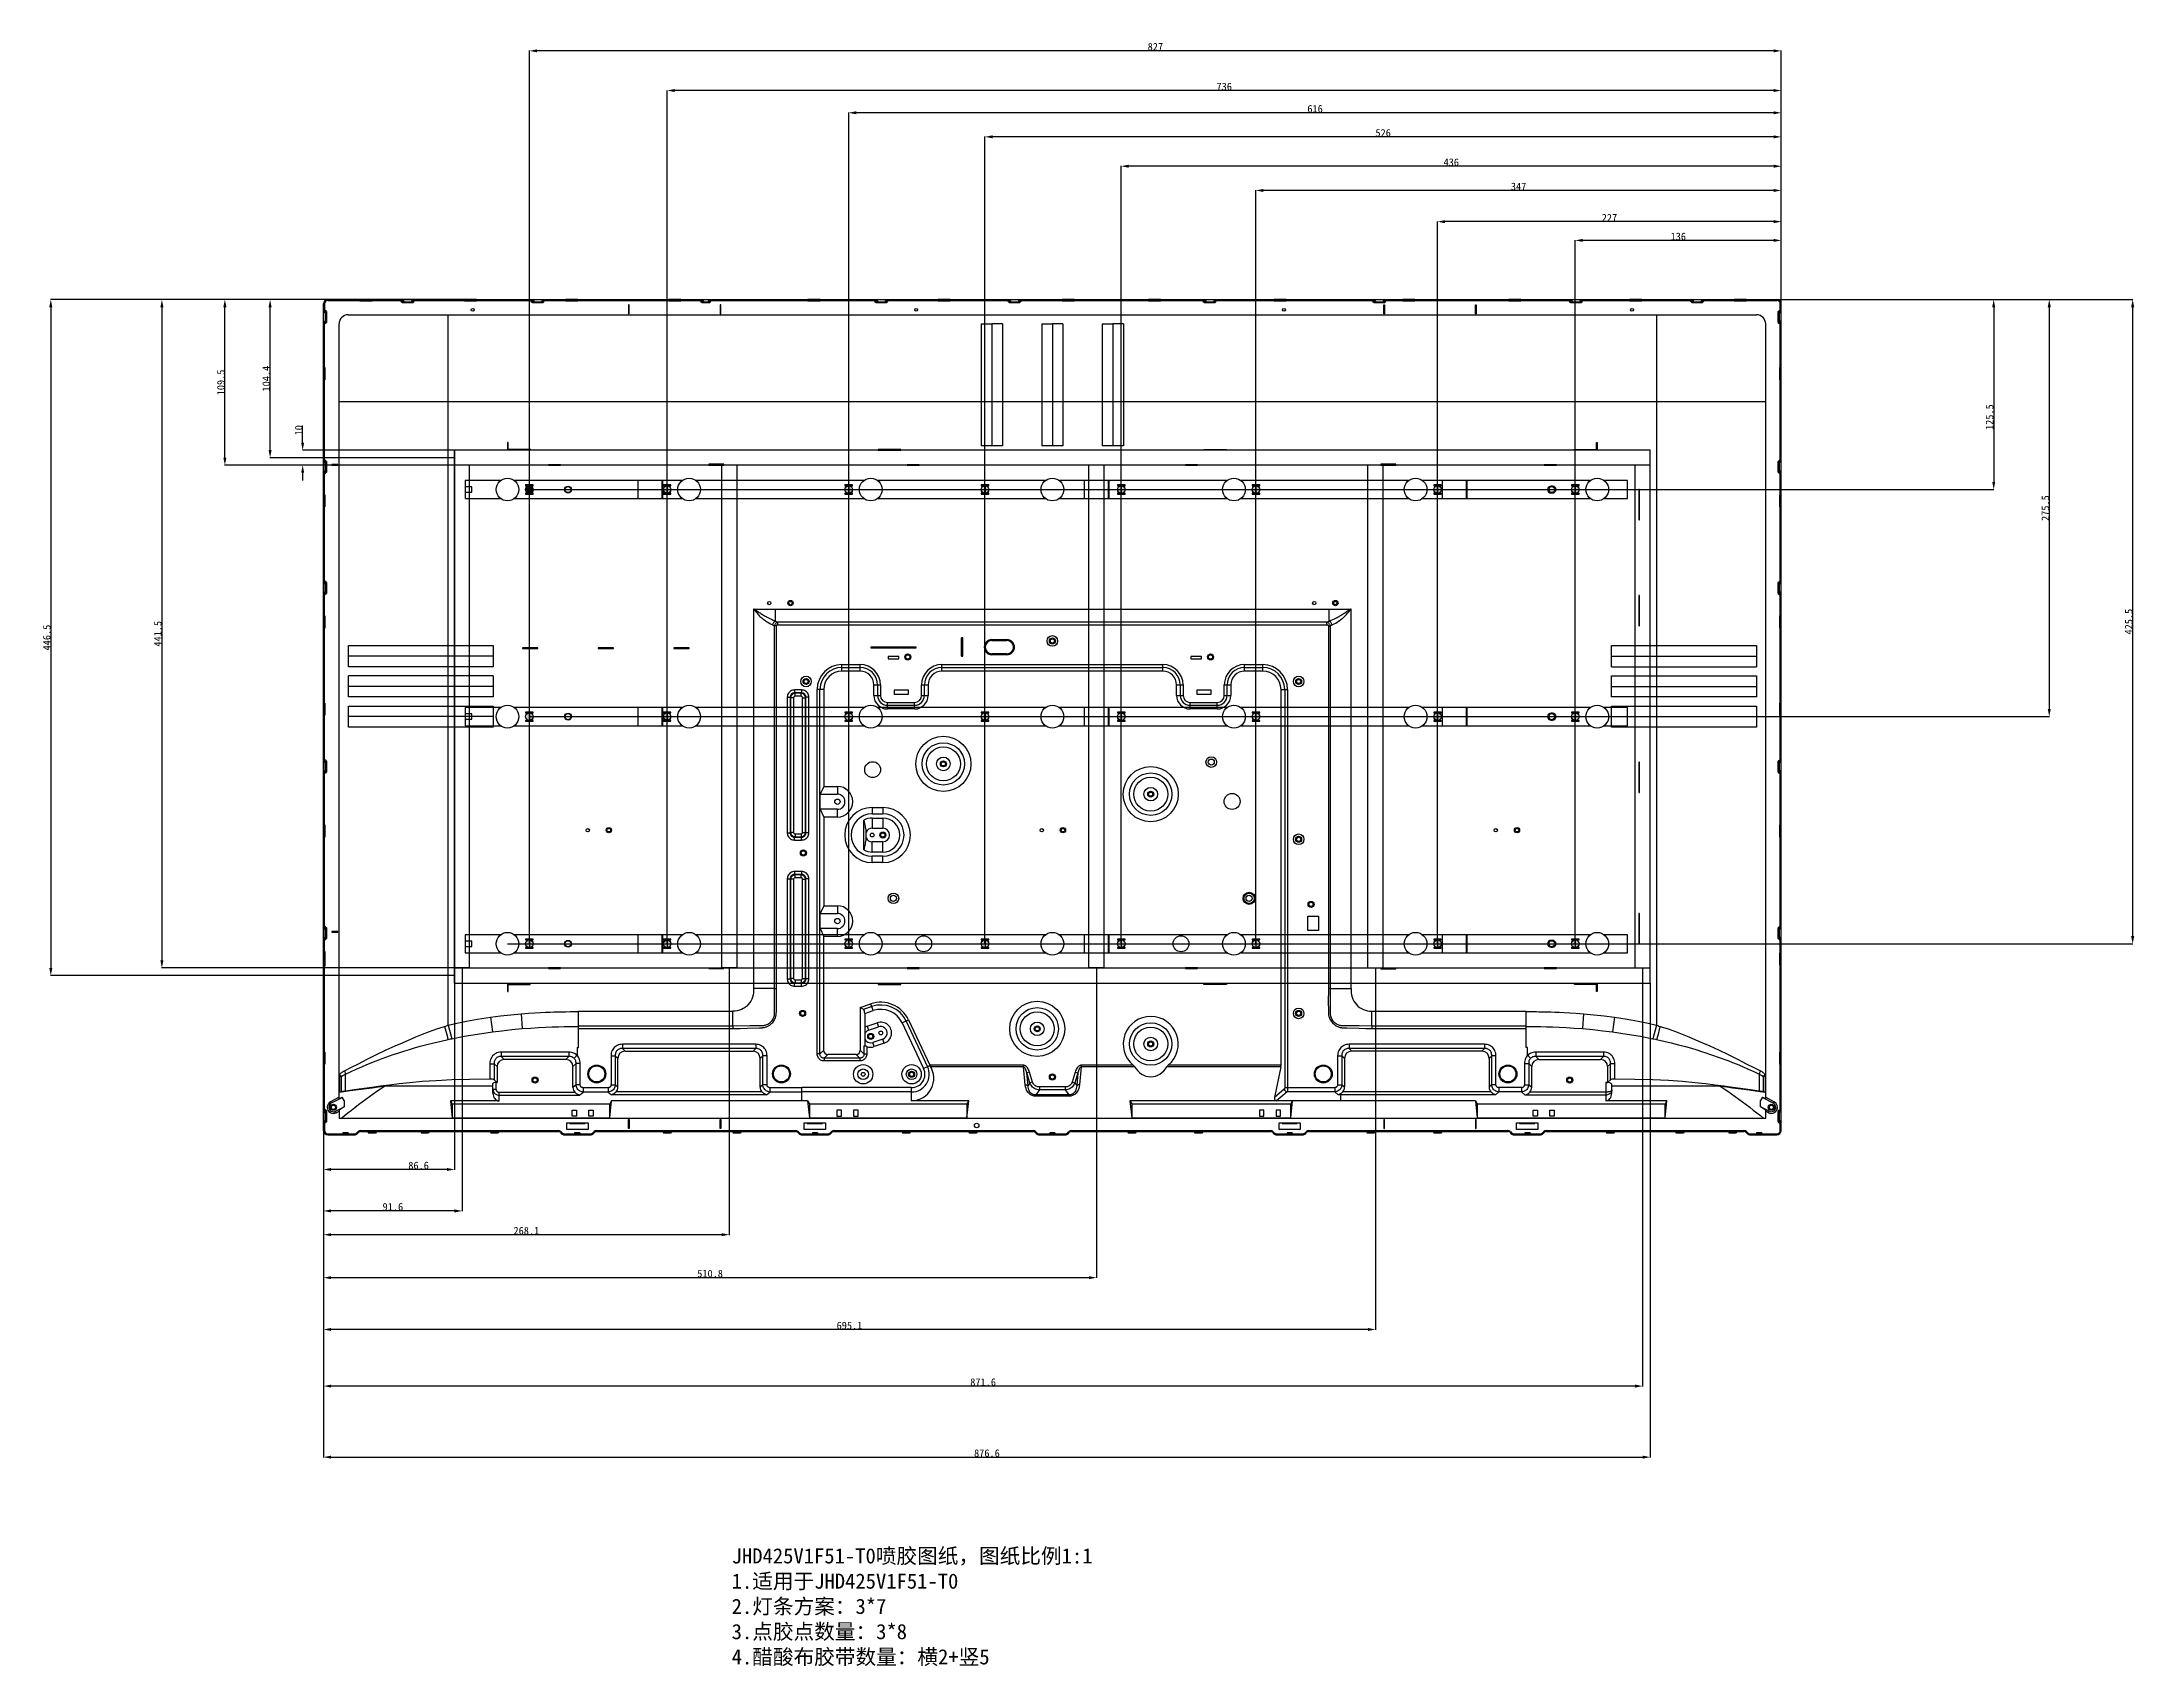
# Model space of a CAD drawing. Header units: millimetres. Extents: x 1969 to 3351, y -193 to 879.
import ezdxf

# ---------------------------------------------------------------- set-up
doc = ezdxf.new("R2010")
doc.units = ezdxf.units.MM
doc.header["$LTSCALE"] = 46.255
doc.header["$PDMODE"] = 3
doc.header["$PDSIZE"] = 0.3125
doc.layers.get('0').update_dxf_attribs({"linetype": 'CONTINUOUS'})
doc.layers.get('Defpoints').update_dxf_attribs({"linetype": 'CONTINUOUS'})
for name, color, linetype in [('03___PRT_ALL_CURVES', 7, 'CONTINUOUS'), ('20180906AFTEDXF_CONTINUOUS_LINE', 7, 'CONTINUOUS'), ('20181108AFTEDXF_CONTINUOUS_LINE', 7, 'CONTINUOUS'), ('LIGHTBAR_3_7DXF_CONTINUOUS_LINE', 7, 'CONTINUOUS'), ('LIUMIN_UPJINDXF_CONTINUOUS_LINE', 7, 'CONTINUOUS'), ('LIUMINLEFT20DXF_CONTINUOUS_LINE', 7, 'CONTINUOUS'), ('MAOZHU_DXF_CONTINUOUS_LINE', 7, 'CONTINUOUS')]:
    doc.layers.add(name, color=color, linetype=linetype)
doc.styles.get("Standard").update_dxf_attribs({"font": 'simfang.ttf'})
doc.dimstyles.new('DIMSTYLE_1', dxfattribs={"dimtxt": 5, "dimasz": 5, "dimexe": 0.18, "dimexo": 0.0625, "dimgap": 0.09, "dimtad": 1, "dimdec": 1, "dimdsep": 46, "dimtxsty": 'Standard', "dimblk": '_FILLED', "dimcen": 0.09, "dimclrt": 5, "dimadec": 0, "dimazin": 0, "dimtp": 0.5, "dimtm": 0.5, "dimtfac": 1, "dimtdec": 1, "dimtofl": 0, "dimtmove": 0, "dimatfit": 3, "dimldrblk": '_FILLED', "dimfxl": 1, "dimtolj": 1, "dimarcsym": 0})

msp = doc.modelspace()

# ---------------------------------------------------------------- texts
at = {"color": 1, "insert": (2424.55, -115.62), "char_height": 10, "attachment_point": 1}
msp.add_mtext_dynamic_manual_height_columns('{\\C5;JHD425V1F51-T0喷胶图纸，图纸比例1:1\\P1.适用于JHD425V1F51-T0\\P2.灯条方案：3*7\\P3.点胶点数量：3*8\\P4.醋酸布胶带数量：横2+竖5}', width=626.2345, gutter_width=15, heights=[0], dxfattribs=at)

# ---------------------------------------------------------------- blocks, each defined once
blk = doc.blocks.new('_FILLED')
at = {"color": 0, "linetype": 'ByBlock'}
blk.add_solid([(0, 0), (-1, 0.2), (-1, -0.2)], dxfattribs=at)
blk = doc.blocks.new('*D139')
at = {"color": 0, "lineweight": -2, "transparency": 16777216}
for p, q in [((2981.9, 283.7), (2981.9, 748.4)), ((3113, 748.2), (2986.9, 748.2)), ((3118, 582.7), (3118, 748.4))]:
    blk.add_line(p, q, dxfattribs=at)
at = {"layer": 'Defpoints', "color": 0, "transparency": 16777216}
for p in [(2981.9, 748.2), (3118, 582.7), (2981.9, 283.7)]:
    blk.add_point(p, dxfattribs=at)
at = {"color": 0, "lineweight": -2, "transparency": 16777216, "xscale": 5, "yscale": 5, "zscale": 5, "rotation": 180}
blk.add_blockref('_FILLED', (2981.9, 748.2), dxfattribs=at)
at = {"color": 0, "lineweight": -2, "transparency": 16777216, "xscale": 5, "yscale": 5, "zscale": 5}
blk.add_blockref('_FILLED', (3118, 748.2), dxfattribs=at)
at = {"color": 5, "transparency": 16777216, "insert": (3050, 750.8), "char_height": 5, "attachment_point": 5}
blk.add_mtext('\\A1;136', dxfattribs=at)
blk = doc.blocks.new('*D140')
at = {"color": 0, "lineweight": -2, "transparency": 16777216}
for p, q in [((2890.9, 283.7), (2890.9, 760.8)), ((3113, 760.6), (2895.9, 760.6)), ((3118, 702.2), (3118, 760.8))]:
    blk.add_line(p, q, dxfattribs=at)
at = {"layer": 'Defpoints', "color": 0, "transparency": 16777216}
for p in [(2890.9, 760.6), (3118, 702.2), (2890.9, 283.7)]:
    blk.add_point(p, dxfattribs=at)
at = {"color": 0, "lineweight": -2, "transparency": 16777216, "xscale": 5, "yscale": 5, "zscale": 5, "rotation": 180}
blk.add_blockref('_FILLED', (2890.9, 760.6), dxfattribs=at)
at = {"color": 0, "lineweight": -2, "transparency": 16777216, "xscale": 5, "yscale": 5, "zscale": 5}
blk.add_blockref('_FILLED', (3118, 760.6), dxfattribs=at)
at = {"color": 5, "transparency": 16777216, "insert": (3004.5, 763.2), "char_height": 5, "attachment_point": 5}
blk.add_mtext('\\A1;227', dxfattribs=at)
blk = doc.blocks.new('*D141')
at = {"color": 0, "lineweight": -2, "transparency": 16777216}
for p, q in [((2770.9, 283.7), (2770.9, 781.4)), ((3113, 781.2), (2775.9, 781.2)), ((3118, 602.2), (3118, 781.4))]:
    blk.add_line(p, q, dxfattribs=at)
at = {"layer": 'Defpoints', "color": 0, "transparency": 16777216}
for p in [(2770.9, 781.2), (3118, 602.2), (2770.9, 283.7)]:
    blk.add_point(p, dxfattribs=at)
at = {"color": 0, "lineweight": -2, "transparency": 16777216, "xscale": 5, "yscale": 5, "zscale": 5, "rotation": 180}
blk.add_blockref('_FILLED', (2770.9, 781.2), dxfattribs=at)
at = {"color": 0, "lineweight": -2, "transparency": 16777216, "xscale": 5, "yscale": 5, "zscale": 5}
blk.add_blockref('_FILLED', (3118, 781.2), dxfattribs=at)
at = {"color": 5, "transparency": 16777216, "insert": (2944.5, 783.8), "char_height": 5, "attachment_point": 5}
blk.add_mtext('\\A1;347', dxfattribs=at)
blk = doc.blocks.new('*D142')
at = {"color": 0, "lineweight": -2, "transparency": 16777216}
for p, q in [((2681.9, 283.7), (2681.9, 797.4)), ((3113, 797.2), (2686.9, 797.2)), ((3118, 602.2), (3118, 797.4))]:
    blk.add_line(p, q, dxfattribs=at)
at = {"layer": 'Defpoints', "color": 0, "transparency": 16777216}
for p in [(2681.9, 797.2), (3118, 602.2), (2681.9, 283.7)]:
    blk.add_point(p, dxfattribs=at)
at = {"color": 0, "lineweight": -2, "transparency": 16777216, "xscale": 5, "yscale": 5, "zscale": 5, "rotation": 180}
blk.add_blockref('_FILLED', (2681.9, 797.2), dxfattribs=at)
at = {"color": 0, "lineweight": -2, "transparency": 16777216, "xscale": 5, "yscale": 5, "zscale": 5}
blk.add_blockref('_FILLED', (3118, 797.2), dxfattribs=at)
at = {"color": 5, "transparency": 16777216, "insert": (2900, 799.8), "char_height": 5, "attachment_point": 5}
blk.add_mtext('\\A1;436', dxfattribs=at)
blk = doc.blocks.new('*D143')
at = {"color": 0, "lineweight": -2, "transparency": 16777216}
for p, q in [((2591.9, 283.7), (2591.9, 816.8)), ((3113, 816.6), (2596.9, 816.6)), ((3118, 602.2), (3118, 816.8))]:
    blk.add_line(p, q, dxfattribs=at)
at = {"layer": 'Defpoints', "color": 0, "transparency": 16777216}
for p in [(2591.9, 816.6), (3118, 602.2), (2591.9, 283.7)]:
    blk.add_point(p, dxfattribs=at)
at = {"color": 0, "lineweight": -2, "transparency": 16777216, "xscale": 5, "yscale": 5, "zscale": 5, "rotation": 180}
blk.add_blockref('_FILLED', (2591.9, 816.6), dxfattribs=at)
at = {"color": 0, "lineweight": -2, "transparency": 16777216, "xscale": 5, "yscale": 5, "zscale": 5}
blk.add_blockref('_FILLED', (3118, 816.6), dxfattribs=at)
at = {"color": 5, "transparency": 16777216, "insert": (2855, 819.2), "char_height": 5, "attachment_point": 5}
blk.add_mtext('\\A1;526', dxfattribs=at)
blk = doc.blocks.new('*D144')
at = {"color": 0, "lineweight": -2, "transparency": 16777216}
for p, q in [((2501.9, 283.7), (2501.9, 832.7)), ((3113, 832.5), (2506.9, 832.5)), ((3118, 602.2), (3118, 832.7))]:
    blk.add_line(p, q, dxfattribs=at)
at = {"layer": 'Defpoints', "color": 0, "transparency": 16777216}
for p in [(2501.9, 832.5), (3118, 602.2), (2501.9, 283.7)]:
    blk.add_point(p, dxfattribs=at)
at = {"color": 0, "lineweight": -2, "transparency": 16777216, "xscale": 5, "yscale": 5, "zscale": 5, "rotation": 180}
blk.add_blockref('_FILLED', (2501.9, 832.5), dxfattribs=at)
at = {"color": 0, "lineweight": -2, "transparency": 16777216, "xscale": 5, "yscale": 5, "zscale": 5}
blk.add_blockref('_FILLED', (3118, 832.5), dxfattribs=at)
at = {"color": 5, "transparency": 16777216, "insert": (2810, 835.1), "char_height": 5, "attachment_point": 5}
blk.add_mtext('\\A1;616', dxfattribs=at)
blk = doc.blocks.new('*D145')
at = {"color": 0, "lineweight": -2, "transparency": 16777216}
for p, q in [((2381.9, 283.7), (2381.9, 847.3)), ((3113, 847.2), (2386.9, 847.2)), ((3118, 694.2), (3118, 847.3))]:
    blk.add_line(p, q, dxfattribs=at)
at = {"layer": 'Defpoints', "color": 0, "transparency": 16777216}
for p in [(2381.9, 847.2), (3118, 694.2), (2381.9, 283.7)]:
    blk.add_point(p, dxfattribs=at)
at = {"color": 0, "lineweight": -2, "transparency": 16777216, "xscale": 5, "yscale": 5, "zscale": 5, "rotation": 180}
blk.add_blockref('_FILLED', (2381.9, 847.2), dxfattribs=at)
at = {"color": 0, "lineweight": -2, "transparency": 16777216, "xscale": 5, "yscale": 5, "zscale": 5}
blk.add_blockref('_FILLED', (3118, 847.2), dxfattribs=at)
at = {"color": 5, "transparency": 16777216, "insert": (2750, 849.8), "char_height": 5, "attachment_point": 5}
blk.add_mtext('\\A1;736', dxfattribs=at)
blk = doc.blocks.new('*D146')
at = {"color": 0, "lineweight": -2, "transparency": 16777216}
for p, q in [((2290.9, 283.7), (2290.9, 873.6)), ((3113, 873.4), (2295.9, 873.4)), ((3118, 694.3), (3118, 873.6))]:
    blk.add_line(p, q, dxfattribs=at)
at = {"layer": 'Defpoints', "color": 0, "transparency": 16777216}
for p in [(2290.9, 873.4), (3118, 694.2), (2290.9, 283.7)]:
    blk.add_point(p, dxfattribs=at)
at = {"color": 0, "lineweight": -2, "transparency": 16777216, "xscale": 5, "yscale": 5, "zscale": 5, "rotation": 180}
blk.add_blockref('_FILLED', (2290.9, 873.4), dxfattribs=at)
at = {"color": 0, "lineweight": -2, "transparency": 16777216, "xscale": 5, "yscale": 5, "zscale": 5}
blk.add_blockref('_FILLED', (3118, 873.4), dxfattribs=at)
at = {"color": 5, "transparency": 16777216, "insert": (2704.5, 876.1), "char_height": 5, "attachment_point": 5}
blk.add_mtext('\\A1;827', dxfattribs=at)
blk = doc.blocks.new('*D147')
at = {"color": 0, "lineweight": -2, "transparency": 16777216}
for p, q in [((3066, 709.1), (3258.5, 709.1)), ((3258.4, 704.1), (3258.4, 588.7)), ((2291, 583.7), (3258.5, 583.7))]:
    blk.add_line(p, q, dxfattribs=at)
at = {"layer": 'Defpoints', "color": 0, "transparency": 16777216}
for p in [(3065.9, 709.1), (2290.9, 583.7), (3258.4, 583.7)]:
    blk.add_point(p, dxfattribs=at)
at = {"color": 0, "lineweight": -2, "transparency": 16777216, "xscale": 5, "yscale": 5, "zscale": 5}
for p, rotation in [((3258.4, 709.1), 90), ((3258.4, 583.7), 270)]:
    blk.add_blockref('_FILLED', p, dxfattribs=dict(at, rotation=rotation))
at = {"color": 5, "transparency": 16777216, "insert": (3255.7, 631.5), "char_height": 5, "attachment_point": 5, "rotation": 90}
blk.add_mtext('\\A1;125.5', dxfattribs=at)
blk = doc.blocks.new('*D148')
at = {"color": 0, "lineweight": -2, "transparency": 16777216}
for p, q in [((3066.1, 709.1), (3295.3, 709.1)), ((3295.1, 704.1), (3295.1, 438.7)), ((2291, 433.7), (3295.3, 433.7))]:
    blk.add_line(p, q, dxfattribs=at)
at = {"layer": 'Defpoints', "color": 0, "transparency": 16777216}
for p in [(3066, 709.1), (2290.9, 433.7), (3295.1, 433.7)]:
    blk.add_point(p, dxfattribs=at)
at = {"color": 0, "lineweight": -2, "transparency": 16777216, "xscale": 5, "yscale": 5, "zscale": 5}
for p, rotation in [((3295.1, 709.1), 90), ((3295.1, 433.7), 270)]:
    blk.add_blockref('_FILLED', p, dxfattribs=dict(at, rotation=rotation))
at = {"color": 5, "transparency": 16777216, "insert": (3292.5, 571.4), "char_height": 5, "attachment_point": 5, "rotation": 90}
blk.add_mtext('\\A1;275.5', dxfattribs=at)
blk = doc.blocks.new('*D149')
at = {"color": 0, "lineweight": -2, "transparency": 16777216}
for p, q in [((3066, 709.1), (3350.4, 709.1)), ((3350.2, 704.1), (3350.2, 288.7)), ((2276.5, 283.7), (3350.4, 283.7))]:
    blk.add_line(p, q, dxfattribs=at)
at = {"layer": 'Defpoints', "color": 0, "transparency": 16777216}
for p in [(3065.9, 709.1), (2276.4, 283.7), (3350.2, 283.7)]:
    blk.add_point(p, dxfattribs=at)
at = {"color": 0, "lineweight": -2, "transparency": 16777216, "xscale": 5, "yscale": 5, "zscale": 5}
for p, rotation in [((3350.2, 709.1), 90), ((3350.2, 283.7), 270)]:
    blk.add_blockref('_FILLED', p, dxfattribs=dict(at, rotation=rotation))
at = {"color": 5, "transparency": 16777216, "insert": (3347.6, 496.4), "char_height": 5, "attachment_point": 5, "rotation": 90}
blk.add_mtext('\\A1;425.5', dxfattribs=at)
blk = doc.blocks.new('*D150')
at = {"color": 0, "lineweight": -2, "transparency": 16777216}
for p, q in [((2141.1, 614.7), (2141.1, 626)), ((2318.3, 609.7), (2141, 609.7)), ((2318.3, 599.7), (2141, 599.7)), ((2141.1, 594.7), (2141.1, 589.7))]:
    blk.add_line(p, q, dxfattribs=at)
at = {"layer": 'Defpoints', "color": 0, "transparency": 16777216}
for p in [(2318.4, 609.7), (2141.1, 599.7), (2318.4, 599.7)]:
    blk.add_point(p, dxfattribs=at)
at = {"color": 0, "lineweight": -2, "transparency": 16777216, "xscale": 5, "yscale": 5, "zscale": 5}
for p, rotation in [((2141.1, 609.7), 270), ((2141.1, 599.7), 90)]:
    blk.add_blockref('_FILLED', p, dxfattribs=dict(at, rotation=rotation))
at = {"color": 5, "transparency": 16777216, "insert": (2138.5, 622.8), "char_height": 5, "attachment_point": 5, "rotation": 90}
blk.add_mtext('\\A1;10', dxfattribs=at)
blk = doc.blocks.new('*D152')
at = {"color": 0, "lineweight": -2, "transparency": 16777216}
for p, q in [((2154.9, 602.1), (2154.9, 134.4)), ((2241.4, 599.6), (2241.4, 134.4)), ((2236.4, 134.6), (2159.9, 134.6))]:
    blk.add_line(p, q, dxfattribs=at)
at = {"layer": 'Defpoints', "color": 0, "transparency": 16777216}
for p in [(2154.9, 602.2), (2241.4, 599.7), (2154.9, 134.6)]:
    blk.add_point(p, dxfattribs=at)
at = {"color": 0, "lineweight": -2, "transparency": 16777216, "xscale": 5, "yscale": 5, "zscale": 5, "rotation": 180}
blk.add_blockref('_FILLED', (2154.9, 134.6), dxfattribs=at)
at = {"color": 0, "lineweight": -2, "transparency": 16777216, "xscale": 5, "yscale": 5, "zscale": 5}
blk.add_blockref('_FILLED', (2241.4, 134.6), dxfattribs=at)
at = {"color": 5, "transparency": 16777216, "insert": (2217.7, 137.2), "char_height": 5, "attachment_point": 5}
blk.add_mtext('\\A1;86.6', dxfattribs=at)
blk = doc.blocks.new('*D153')
at = {"color": 0, "lineweight": -2, "transparency": 16777216}
for p, q in [((2247.9, 709.1), (2119.5, 709.1)), ((2119.6, 609.7), (2119.6, 704.1)), ((2241.4, 604.7), (2119.5, 604.7))]:
    blk.add_line(p, q, dxfattribs=at)
at = {"layer": 'Defpoints', "color": 0, "transparency": 16777216}
for p in [(2119.6, 709.1), (2247.9, 709.1), (2241.4, 604.7)]:
    blk.add_point(p, dxfattribs=at)
at = {"color": 0, "lineweight": -2, "transparency": 16777216, "xscale": 5, "yscale": 5, "zscale": 5}
for p, rotation in [((2119.6, 709.1), 90), ((2119.6, 604.7), 270)]:
    blk.add_blockref('_FILLED', p, dxfattribs=dict(at, rotation=rotation))
at = {"color": 5, "transparency": 16777216, "insert": (2117, 656.9), "char_height": 5, "attachment_point": 5, "rotation": 90}
blk.add_mtext('\\A1;104.4', dxfattribs=at)
blk = doc.blocks.new('*D154')
at = {"color": 0, "lineweight": -2, "transparency": 16777216}
for p, q in [((2214.9, 709.1), (1974.5, 709.1)), ((1974.7, 704.1), (1974.7, 267.7)), ((2241.4, 262.7), (1974.5, 262.7))]:
    blk.add_line(p, q, dxfattribs=at)
at = {"layer": 'Defpoints', "color": 0, "transparency": 16777216}
for p in [(2214.9, 709.1), (1974.7, 262.7), (2241.4, 262.7)]:
    blk.add_point(p, dxfattribs=at)
at = {"color": 0, "lineweight": -2, "transparency": 16777216, "xscale": 5, "yscale": 5, "zscale": 5}
for p, rotation in [((1974.7, 709.1), 90), ((1974.7, 262.7), 270)]:
    blk.add_blockref('_FILLED', p, dxfattribs=dict(at, rotation=rotation))
at = {"color": 5, "transparency": 16777216, "insert": (1972.1, 485.9), "char_height": 5, "attachment_point": 5, "rotation": 90}
blk.add_mtext('\\A1;446.5', dxfattribs=at)
blk = doc.blocks.new('*D155')
at = {"color": 0, "lineweight": -2, "transparency": 16777216}
for p, q in [((2246.4, 267.6), (2246.4, 107.1)), ((2154.9, 174.1), (2154.9, 107.1)), ((2241.4, 107.2), (2159.9, 107.2))]:
    blk.add_line(p, q, dxfattribs=at)
at = {"layer": 'Defpoints', "color": 0, "transparency": 16777216}
for p in [(2246.4, 267.7), (2154.9, 174.2), (2154.9, 107.2)]:
    blk.add_point(p, dxfattribs=at)
at = {"color": 0, "lineweight": -2, "transparency": 16777216, "xscale": 5, "yscale": 5, "zscale": 5, "rotation": 180}
blk.add_blockref('_FILLED', (2154.9, 107.2), dxfattribs=at)
at = {"color": 0, "lineweight": -2, "transparency": 16777216, "xscale": 5, "yscale": 5, "zscale": 5}
blk.add_blockref('_FILLED', (2246.4, 107.2), dxfattribs=at)
at = {"color": 5, "transparency": 16777216, "insert": (2200.7, 109.9), "char_height": 5, "attachment_point": 5}
blk.add_mtext('\\A1;91.6', dxfattribs=at)
blk = doc.blocks.new('*D156')
at = {"color": 0, "lineweight": -2, "transparency": 16777216}
for p, q in [((2422.9, 267.6), (2422.9, 91.3)), ((2154.9, 173.1), (2154.9, 91.3)), ((2417.9, 91.5), (2159.9, 91.5))]:
    blk.add_line(p, q, dxfattribs=at)
at = {"layer": 'Defpoints', "color": 0, "transparency": 16777216}
for p in [(2422.9, 267.7), (2154.9, 173.2), (2154.9, 91.5)]:
    blk.add_point(p, dxfattribs=at)
at = {"color": 0, "lineweight": -2, "transparency": 16777216, "xscale": 5, "yscale": 5, "zscale": 5, "rotation": 180}
blk.add_blockref('_FILLED', (2154.9, 91.5), dxfattribs=at)
at = {"color": 0, "lineweight": -2, "transparency": 16777216, "xscale": 5, "yscale": 5, "zscale": 5}
blk.add_blockref('_FILLED', (2422.9, 91.5), dxfattribs=at)
at = {"color": 5, "transparency": 16777216, "insert": (2288.9, 94.1), "char_height": 5, "attachment_point": 5}
blk.add_mtext('\\A1;268.1', dxfattribs=at)
blk = doc.blocks.new('*D157')
at = {"color": 0, "lineweight": -2, "transparency": 16777216}
for p, q in [((2665.6, 267.6), (2665.6, 63)), ((2154.9, 262.6), (2154.9, 63)), ((2660.6, 63.1), (2159.9, 63.1))]:
    blk.add_line(p, q, dxfattribs=at)
at = {"layer": 'Defpoints', "color": 0, "transparency": 16777216}
for p in [(2154.9, 262.7), (2665.6, 267.7), (2154.9, 63.1)]:
    blk.add_point(p, dxfattribs=at)
at = {"color": 0, "lineweight": -2, "transparency": 16777216, "xscale": 5, "yscale": 5, "zscale": 5, "rotation": 180}
blk.add_blockref('_FILLED', (2154.9, 63.1), dxfattribs=at)
at = {"color": 0, "lineweight": -2, "transparency": 16777216, "xscale": 5, "yscale": 5, "zscale": 5}
blk.add_blockref('_FILLED', (2665.6, 63.1), dxfattribs=at)
at = {"color": 5, "transparency": 16777216, "insert": (2410.3, 65.8), "char_height": 5, "attachment_point": 5}
blk.add_mtext('\\A1;510.8', dxfattribs=at)
blk = doc.blocks.new('*D158')
at = {"color": 0, "lineweight": -2, "transparency": 16777216}
for p, q in [((2849.9, 267.6), (2849.9, 28.7)), ((2154.9, 262.6), (2154.9, 28.7)), ((2844.9, 28.9), (2159.9, 28.9))]:
    blk.add_line(p, q, dxfattribs=at)
at = {"layer": 'Defpoints', "color": 0, "transparency": 16777216}
for p in [(2154.9, 262.7), (2849.9, 267.7), (2154.9, 28.9)]:
    blk.add_point(p, dxfattribs=at)
at = {"color": 0, "lineweight": -2, "transparency": 16777216, "xscale": 5, "yscale": 5, "zscale": 5, "rotation": 180}
blk.add_blockref('_FILLED', (2154.9, 28.9), dxfattribs=at)
at = {"color": 0, "lineweight": -2, "transparency": 16777216, "xscale": 5, "yscale": 5, "zscale": 5}
blk.add_blockref('_FILLED', (2849.9, 28.9), dxfattribs=at)
at = {"color": 5, "transparency": 16777216, "insert": (2502.4, 31.5), "char_height": 5, "attachment_point": 5}
blk.add_mtext('\\A1;695.1', dxfattribs=at)
blk = doc.blocks.new('*D159')
at = {"color": 0, "lineweight": -2, "transparency": 16777216}
for p, q in [((3026.4, 267.6), (3026.4, -8.7)), ((2154.9, 262.5), (2154.9, -8.7)), ((3021.4, -8.5), (2159.9, -8.5))]:
    blk.add_line(p, q, dxfattribs=at)
at = {"layer": 'Defpoints', "color": 0, "transparency": 16777216}
for p in [(3026.4, 267.7), (2154.9, 262.6), (2154.9, -8.5)]:
    blk.add_point(p, dxfattribs=at)
at = {"color": 0, "lineweight": -2, "transparency": 16777216, "xscale": 5, "yscale": 5, "zscale": 5, "rotation": 180}
blk.add_blockref('_FILLED', (2154.9, -8.5), dxfattribs=at)
at = {"color": 0, "lineweight": -2, "transparency": 16777216, "xscale": 5, "yscale": 5, "zscale": 5}
blk.add_blockref('_FILLED', (3026.4, -8.5), dxfattribs=at)
at = {"color": 5, "transparency": 16777216, "insert": (2590.7, -5.9), "char_height": 5, "attachment_point": 5}
blk.add_mtext('\\A1;871.6', dxfattribs=at)
blk = doc.blocks.new('*D160')
at = {"color": 0, "lineweight": -2, "transparency": 16777216}
for p, q in [((2241.4, 709.1), (2089.5, 709.1)), ((2089.7, 604.7), (2089.7, 704.1)), ((2241.4, 599.7), (2089.5, 599.7))]:
    blk.add_line(p, q, dxfattribs=at)
at = {"layer": 'Defpoints', "color": 0, "transparency": 16777216}
for p in [(2089.7, 709.1), (2241.4, 709.1), (2241.4, 599.7)]:
    blk.add_point(p, dxfattribs=at)
at = {"color": 0, "lineweight": -2, "transparency": 16777216, "xscale": 5, "yscale": 5, "zscale": 5}
for p, rotation in [((2089.7, 709.1), 90), ((2089.7, 599.7), 270)]:
    blk.add_blockref('_FILLED', p, dxfattribs=dict(at, rotation=rotation))
at = {"color": 5, "transparency": 16777216, "insert": (2087.1, 654.4), "char_height": 5, "attachment_point": 5, "rotation": 90}
blk.add_mtext('\\A1;109.5', dxfattribs=at)
blk = doc.blocks.new('*D161')
at = {"color": 0, "lineweight": -2, "transparency": 16777216}
for p, q in [((2158.1, 709.1), (2047.9, 709.1)), ((2048.1, 704.1), (2048.1, 272.7)), ((2241.4, 267.7), (2047.9, 267.7))]:
    blk.add_line(p, q, dxfattribs=at)
at = {"layer": 'Defpoints', "color": 0, "transparency": 16777216}
for p in [(2158.2, 709.1), (2048.1, 267.7), (2241.4, 267.7)]:
    blk.add_point(p, dxfattribs=at)
at = {"color": 0, "lineweight": -2, "transparency": 16777216, "xscale": 5, "yscale": 5, "zscale": 5}
for p, rotation in [((2048.1, 709.1), 90), ((2048.1, 267.7), 270)]:
    blk.add_blockref('_FILLED', p, dxfattribs=dict(at, rotation=rotation))
at = {"color": 5, "transparency": 16777216, "insert": (2045.4, 488.4), "char_height": 5, "attachment_point": 5, "rotation": 90}
blk.add_mtext('\\A1;441.5', dxfattribs=at)
blk = doc.blocks.new('*D162')
at = {"color": 0, "lineweight": -2, "transparency": 16777216}
for p, q in [((3031.4, 257.6), (3031.4, -55.6)), ((2154.9, 201.6), (2154.9, -55.6)), ((2159.9, -55.4), (3026.4, -55.4))]:
    blk.add_line(p, q, dxfattribs=at)
at = {"layer": 'Defpoints', "color": 0, "transparency": 16777216}
for p in [(3031.4, 257.7), (2154.9, 201.7), (3031.4, -55.4)]:
    blk.add_point(p, dxfattribs=at)
at = {"color": 0, "lineweight": -2, "transparency": 16777216, "xscale": 5, "yscale": 5, "zscale": 5, "rotation": 180}
blk.add_blockref('_FILLED', (2154.9, -55.4), dxfattribs=at)
at = {"color": 0, "lineweight": -2, "transparency": 16777216, "xscale": 5, "yscale": 5, "zscale": 5}
blk.add_blockref('_FILLED', (3031.4, -55.4), dxfattribs=at)
at = {"color": 5, "transparency": 16777216, "insert": (2593.2, -52.8), "char_height": 5, "attachment_point": 5}
blk.add_mtext('\\A1;876.6', dxfattribs=at)

# ---------------------------------------------------------------- dimensions: what is measured, and where the dimension line sits
at = {"color": 2}
for base, p1, p2, picture, middle in [((2290.9302, 873.4433), (3117.9801, 694.2174), (2290.9302, 283.6591), '*D146', (2704.4551, 876.0619)), ((2381.9302, 847.1562), (3117.9801, 694.1549), (2381.9302, 283.6591), '*D145', (2749.9551, 849.7747)), ((2501.9302, 832.5111), (3117.9801, 602.1632), (2501.9302, 283.6591), '*D144', (2809.9551, 835.1297)), ((2591.9302, 816.607), (3117.9801, 602.1632), (2591.9302, 283.6591), '*D143', (2854.9551, 819.2256)), ((2681.9302, 797.231), (3117.9801, 602.1632), (2681.9302, 283.6591), '*D142', (2899.9551, 799.8496)), ((2770.9302, 781.1792), (3117.9801, 602.1632), (2770.9302, 283.6591), '*D141', (2944.4551, 783.7978)), ((2890.9302, 760.5751), (3117.9801, 702.1591), (2890.9302, 283.6591), '*D140', (3004.4551, 763.1937)), ((2981.9302, 748.2215), (3117.9801, 582.6591), (2981.9302, 283.6591), '*D139', (3049.9551, 750.8401)), ((2154.88014393, 107.23900677), (2246.43014393, 267.65909111), (2154.88014393, 174.15909111), '*D155', (2200.65514393, 109.87186391)), ((2154.88, 91.47), (2422.94, 267.66), (2154.88, 173.16), '*D156', (2288.91, 94.1)), ((2154.88014393, 63.14181873), (2665.63014393, 267.65909111), (2154.88014393, 262.65909111), '*D157', (2410.25514393, 65.77467587)), ((2154.8801, 28.8821), (2849.9302, 267.6591), (2154.8801, 262.6591), '*D158', (2502.4051, 31.5149)), ((2154.88014393, -8.53600586), (3026.43014393, 267.65909111), (2154.88014393, 262.59659111), '*D159', (2590.65514393, -5.90314871)), ((3031.43014393, -55.40089571), (2154.88014393, 201.65909111), (3031.43014393, 257.65909111), '*D162', (2593.15514393, -52.76803856))]:
    dim = msp.add_linear_dim(base=base, p1=p1, p2=p2, dimstyle='DIMSTYLE_1', dxfattribs=at)
    dim.commit()
    dim.dimension.update_dxf_attribs({"geometry": picture, "text_midpoint": middle})
for base, p1, p2, picture, middle in [((1974.69433476, 262.65909111), (2214.93014393, 709.10909111), (2241.43014393, 262.65909111), '*D154', (1974.69433476, 485.88409111)), ((2089.70104139, 709.10909111), (2241.43014393, 599.65909111), (2241.43014393, 709.10909111), '*D160', (2089.70104139, 654.38409111)), ((2119.65, 709.11), (2241.43, 604.69), (2247.93, 709.11), '*D153', (2119.65, 656.9)), ((3350.18440088, 283.65909111), (3065.93428615, 709.10909111), (2276.43015263, 283.65909111), '*D149', (3350.18440088, 496.38409111)), ((3258.36802363, 583.65909111), (3065.93428615, 709.10909111), (2290.93015263, 583.65909111), '*D147', (3258.36802363, 631.46563709)), ((3295.09457354, 433.65909111), (3065.99678615, 709.10909111), (2290.93015263, 433.65909111), '*D148', (3295.09457354, 571.38409111)), ((2141.13, 599.66), (2318.35, 609.66), (2318.35, 599.66), '*D150', (2141.13, 622.81))]:
    dim = msp.add_linear_dim(base=base, p1=p1, p2=p2, angle=90, dimstyle='DIMSTYLE_1', dxfattribs=at)
    dim.commit()
    dim.dimension.update_dxf_attribs({"geometry": picture, "text_midpoint": middle, "dimtype": 160})
dim = msp.add_linear_dim(base=(2048.07796121, 267.65909111), p1=(2158.18014393, 709.10909111), p2=(2241.43014393, 267.65909111), angle=90, dimstyle='DIMSTYLE_1', dxfattribs=at)
dim.commit()
dim.dimension.update_dxf_attribs({"geometry": '*D161', "text_midpoint": (2045.44510407, 488.38409111)})
dim = msp.add_linear_dim(base=(2154.88014393, 134.57115994), p1=(2241.43014393, 599.65909111), p2=(2154.88014393, 602.16323333), dimstyle='DIMSTYLE_1', dxfattribs=at)
dim.commit()
dim.dimension.update_dxf_attribs({"geometry": '*D152', "text_midpoint": (2217.67323603, 134.57115994), "dimtype": 160})

# ---------------------------------------------------------------- hatches: boundary and pattern name
h = msp.add_hatch(color=7)
h.dxf.hatch_style = 1
h.paths.add_polyline_path([(2293.43, 583.66, 0.4142136), (2290.93, 586.16), (2290.93, 581.16, 0.4142136)])
h.paths.add_polyline_path([(2290.93, 586.16, 0.4142136), (2288.43, 583.66, 0.4142136), (2290.93, 581.16)])
h = msp.add_hatch(color=7)
h.dxf.hatch_style = 1
h.paths.add_polyline_path([(2381.93, 586.16, 0.4142136), (2379.43, 583.66, 0.4142136), (2381.93, 581.16)])
h.paths.add_polyline_path([(2381.93, 586.16), (2381.93, 581.16, 0.4142136), (2384.43, 583.66, 0.4142136)])
h.paths.add_polyline_path([(2501.93, 586.16), (2501.93, 581.16, 0.4142136), (2504.43, 583.66, 0.4142136)])
h.paths.add_polyline_path([(2501.93, 586.16, 0.4142136), (2499.43, 583.66, 0.4142136), (2501.93, 581.16)])
h.paths.add_polyline_path([(2591.93, 586.16), (2591.93, 581.16, 0.4142136), (2594.43, 583.66, 0.4142136)])
h.paths.add_polyline_path([(2591.93, 586.16, 0.4142136), (2589.43, 583.66, 0.4142136), (2591.93, 581.16)])
h.paths.add_polyline_path([(2684.43, 583.66, 0.4142136), (2681.93, 586.16), (2681.93, 581.16, 0.4142136)])
h.paths.add_polyline_path([(2681.93, 586.16, 0.4142136), (2679.43, 583.66, 0.4142136), (2681.93, 581.16)])
h.paths.add_polyline_path([(2773.43, 583.66, 0.4142136), (2770.93, 586.16), (2770.93, 581.16, 0.4142136)])
h.paths.add_polyline_path([(2770.93, 586.16, 0.4142136), (2768.43, 583.66, 0.4142136), (2770.93, 581.16)])
h.paths.add_polyline_path([(2893.43, 583.66, 0.4142136), (2890.93, 586.16), (2890.93, 581.16, 0.4142136)])
h.paths.add_polyline_path([(2890.93, 586.16, 0.4142136), (2888.43, 583.66, 0.4142136), (2890.93, 581.16)])
h.paths.add_polyline_path([(2981.93, 586.16), (2981.93, 581.16, 0.4142136), (2984.43, 583.66, 0.4142136)])
h.paths.add_polyline_path([(2981.93, 586.16, 0.4142136), (2979.43, 583.66, 0.4142136), (2981.93, 581.16)])
h.paths.add_polyline_path([(2984.43, 433.66, 0.4142136), (2981.93, 436.16), (2981.93, 431.16, 0.4142136)])
h.paths.add_polyline_path([(2981.93, 436.16, 0.4142136), (2979.43, 433.66, 0.4142136), (2981.93, 431.16)])
h.paths.add_polyline_path([(2893.43, 433.66, 0.4142136), (2890.93, 436.16), (2890.93, 431.16, 0.4142136)])
h.paths.add_polyline_path([(2890.93, 436.16, 0.4142136), (2888.43, 433.66, 0.4142136), (2890.93, 431.16)])
h.paths.add_polyline_path([(2773.43, 433.66, 0.4142136), (2770.93, 436.16), (2770.93, 431.16, 0.4142136)])
h.paths.add_polyline_path([(2770.93, 436.16, 0.4142136), (2768.43, 433.66, 0.4142136), (2770.93, 431.16)])
h.paths.add_polyline_path([(2684.43, 433.66, 0.4142136), (2681.93, 436.16), (2681.93, 431.16, 0.4142136)])
h.paths.add_polyline_path([(2681.93, 436.16, 0.4142136), (2679.43, 433.66, 0.4142136), (2681.93, 431.16)])
h.paths.add_polyline_path([(2594.43, 433.66, 0.4142136), (2591.93, 436.16), (2591.93, 431.16, 0.4142136)])
h.paths.add_polyline_path([(2591.93, 436.16, 0.4142136), (2589.43, 433.66, 0.4142136), (2591.93, 431.16)])
h.paths.add_polyline_path([(2504.43, 433.66, 0.4142136), (2501.93, 436.16), (2501.93, 431.16, 0.4142136)])
h.paths.add_polyline_path([(2501.93, 436.16, 0.4142136), (2499.43, 433.66, 0.4142136), (2501.93, 431.16)])
h.paths.add_polyline_path([(2381.93, 436.16), (2381.93, 431.16, 0.4142136), (2384.43, 433.66, 0.4142136)])
h.paths.add_polyline_path([(2381.93, 436.16, 0.4142136), (2379.43, 433.66, 0.4142136), (2381.93, 431.16)])
h.paths.add_polyline_path([(2293.43, 433.66, 0.4142136), (2290.93, 436.16), (2290.93, 431.16, 0.4142136)])
h.paths.add_polyline_path([(2290.93, 436.16, 0.4142136), (2288.43, 433.66, 0.4142136), (2290.93, 431.16)])
h.paths.add_polyline_path([(2293.43, 283.66, 0.4142136), (2290.93, 286.16), (2290.93, 281.16, 0.4142136)])
h.paths.add_polyline_path([(2290.93, 286.16, 0.4142136), (2288.43, 283.66, 0.4142136), (2290.93, 281.16)])
h.paths.add_polyline_path([(2381.93, 286.16), (2381.93, 281.16, 0.4142136), (2384.43, 283.66, 0.4142136)])
h.paths.add_polyline_path([(2381.93, 286.16, 0.4142136), (2379.43, 283.66, 0.4142136), (2381.93, 281.16)])
h.paths.add_polyline_path([(2501.93, 286.16), (2501.93, 281.16, 0.4142136), (2504.43, 283.66, 0.4142136)])
h.paths.add_polyline_path([(2501.93, 286.16, 0.4142136), (2499.43, 283.66, 0.4142136), (2501.93, 281.16)])
h.paths.add_polyline_path([(2591.93, 286.16), (2591.93, 281.16, 0.4142136), (2594.43, 283.66, 0.4142136)])
h.paths.add_polyline_path([(2591.93, 286.16, 0.4142136), (2589.43, 283.66, 0.4142136), (2591.93, 281.16)])
h.paths.add_polyline_path([(2684.43, 283.66, 0.4142136), (2681.93, 286.16), (2681.93, 281.16, 0.4142136)])
h.paths.add_polyline_path([(2681.93, 286.16, 0.4142136), (2679.43, 283.66, 0.4142136), (2681.93, 281.16)])
h.paths.add_polyline_path([(2773.43, 283.66, 0.4142136), (2770.93, 286.16), (2770.93, 281.16, 0.4142136)])
h.paths.add_polyline_path([(2770.93, 286.16, 0.4142136), (2768.43, 283.66, 0.4142136), (2770.93, 281.16)])
h.paths.add_polyline_path([(2893.43, 283.66, 0.4142136), (2890.93, 286.16), (2890.93, 281.16, 0.4142136)])
h.paths.add_polyline_path([(2890.93, 286.16, 0.4142136), (2888.43, 283.66, 0.4142136), (2890.93, 281.16)])
h.paths.add_polyline_path([(2981.93, 286.16), (2981.93, 281.16, 0.4142136), (2984.43, 283.66, 0.4142136)])
h.paths.add_polyline_path([(2981.93, 286.16, 0.4142136), (2979.43, 283.66, 0.4142136), (2981.93, 281.16)])

# ---------------------------------------------------------------- linework, layer by layer
at = {"color": 1}
for p, q in [((2241.43, 257.66), (2241.43, 609.66)), ((2241.43, 609.66), (2241.43, 599.72)), ((3031.43, 257.66), (3031.43, 609.66)), ((2251.43, 267.66), (2251.43, 599.66)), ((2417.94, 599.66), (2417.94, 267.66)), ((2427.94, 599.66), (2427.94, 267.66)), ((2660.63, 267.66), (2660.63, 599.66)), ((2670.63, 267.66), (2670.63, 599.66)), ((2844.93, 267.66), (2844.93, 599.66)), ((2854.93, 267.66), (2854.93, 599.66)), ((3021.43, 267.66), (3021.43, 599.66)), ((2241.43, 257.66), (2241.43, 267.66)), ((2251.43, 267.66), (2241.43, 267.66)), ((2427.94, 267.66), (2417.94, 267.66)), ((2670.63, 267.66), (2660.63, 267.66)), ((2844.93, 267.66), (2854.93, 267.66)), ((3021.43, 267.66), (3031.43, 267.66))]:
    msp.add_line(p, q, dxfattribs=at)
at = {"color": 7}
for p, q in [((2290.93, 586.16), (2290.93, 581.16)), ((2381.93, 586.16), (2381.93, 581.16)), ((2501.93, 586.16), (2501.93, 581.16)), ((2591.93, 586.16), (2591.93, 581.16)), ((2681.93, 586.16), (2681.93, 581.16)), ((2770.93, 586.16), (2770.93, 581.16)), ((2890.93, 586.16), (2890.93, 581.16)), ((2981.93, 586.16), (2981.93, 581.16)), ((2290.93, 436.16), (2290.93, 431.16)), ((2381.93, 436.16), (2381.93, 431.16)), ((2501.93, 436.16), (2501.93, 431.16)), ((2591.93, 436.16), (2591.93, 431.16)), ((2681.93, 436.16), (2681.93, 431.16)), ((2770.93, 436.16), (2770.93, 431.16)), ((2890.93, 436.16), (2890.93, 431.16)), ((2981.93, 436.16), (2981.93, 431.16)), ((2290.93, 286.16), (2290.93, 281.16)), ((2381.93, 286.16), (2381.93, 281.16)), ((2501.93, 286.16), (2501.93, 281.16)), ((2591.93, 286.16), (2591.93, 281.16)), ((2681.93, 286.16), (2681.93, 281.16)), ((2770.93, 286.16), (2770.93, 281.16)), ((2890.93, 286.16), (2890.93, 281.16)), ((2981.93, 286.16), (2981.93, 281.16))]:
    msp.add_line(p, q, dxfattribs=at)
for centre in [(2290.93, 583.66), (2381.93, 583.66), (2501.93, 583.66), (2591.93, 583.66), (2681.93, 583.66), (2770.93, 583.66), (2890.93, 583.66), (2981.93, 583.66), (2290.93, 433.66), (2381.93, 433.66), (2501.93, 433.66), (2591.93, 433.66), (2681.93, 433.66), (2770.93, 433.66), (2890.93, 433.66), (2981.93, 433.66), (2290.93, 283.66), (2381.93, 283.66), (2501.93, 283.66), (2591.93, 283.66), (2681.93, 283.66), (2770.93, 283.66), (2890.93, 283.66), (2981.93, 283.66)]:
    msp.add_circle(centre, 2.5, dxfattribs=at)
at = {"color": 3}
for centre in [(2316.43, 583.66), (2316.43, 433.66), (2316.43, 283.66)]:
    msp.add_circle(centre, 2.25, dxfattribs=at)
for centre, start, end in [((2965.93, 583.66), 90, 270), ((2966.93, 583.66), 270, 90), ((2965.93, 433.66), 90, 270), ((2966.93, 433.66), 270, 90), ((2965.93, 283.66), 90, 270), ((2966.93, 283.66), 270, 90)]:
    msp.add_arc(centre, 2.25, start, end, dxfattribs=at)
at = {"layer": '03___PRT_ALL_CURVES', "color": 3, "linetype": 'Continuous'}
for p, q in [((2362.53, 589.66), (2362.53, 577.66)), ((2362.73, 577.66), (2362.73, 589.66)), ((2378.73, 577.66), (2378.73, 589.66)), ((2378.93, 589.66), (2378.93, 577.66)), ((2657.43, 589.66), (2657.43, 577.66)), ((2657.63, 577.66), (2657.63, 589.66)), ((2673.63, 577.66), (2673.63, 589.66)), ((2673.83, 589.66), (2673.83, 577.66)), ((2893.93, 589.66), (2893.93, 577.66)), ((2894.13, 577.66), (2894.13, 589.66)), ((2910.13, 577.66), (2910.13, 589.66)), ((2910.33, 589.66), (2910.33, 577.66)), ((2362.53, 439.66), (2362.53, 427.66)), ((2362.73, 427.66), (2362.73, 439.66)), ((2378.73, 427.66), (2378.73, 439.66)), ((2378.93, 439.66), (2378.93, 427.66)), ((2657.43, 439.66), (2657.43, 427.66)), ((2657.63, 427.66), (2657.63, 439.66)), ((2673.63, 427.66), (2673.63, 439.66)), ((2673.83, 439.66), (2673.83, 427.66)), ((2893.93, 439.66), (2893.93, 427.66)), ((2894.13, 427.66), (2894.13, 439.66)), ((2910.13, 427.66), (2910.13, 439.66)), ((2910.33, 439.66), (2910.33, 427.66)), ((2362.53, 289.66), (2362.53, 277.66)), ((2362.73, 277.66), (2362.73, 289.66)), ((2378.73, 277.66), (2378.73, 289.66)), ((2378.93, 289.66), (2378.93, 277.66)), ((2657.43, 289.66), (2657.43, 277.66)), ((2657.63, 277.66), (2657.63, 289.66)), ((2673.63, 277.66), (2673.63, 289.66)), ((2673.83, 289.66), (2673.83, 277.66)), ((2893.93, 289.66), (2893.93, 277.66)), ((2894.13, 277.66), (2894.13, 289.66)), ((2910.13, 277.66), (2910.13, 289.66)), ((2910.33, 289.66), (2910.33, 277.66))]:
    msp.add_line(p, q, dxfattribs=at)
at = {"layer": '20180906AFTEDXF_CONTINUOUS_LINE', "color": 7, "linetype": 'Continuous'}
for p, q in [((2154.88, 160.26), (2154.88, 706.31)), ((2155.48, 706.31), (2154.88, 706.31)), ((2155.48, 705.81), (2154.88, 705.81)), ((2155.48, 706.31), (2155.48, 702.44)), ((2157.68, 709.11), (2157.68, 708.51)), ((2157.68, 709.11), (3115.18, 709.11)), ((2157.68, 708.51), (2178.93, 708.51)), ((2158.18, 709.11), (2158.18, 708.51)), ((2166.63, 708.51), (2166.63, 709.11)), ((2167.63, 708.51), (2167.63, 709.11)), ((2169.23, 709.11), (2169.23, 708.51)), ((2170.23, 709.11), (2170.23, 708.51)), ((2176.43, 709.11), (2176.43, 708.51)), ((2176.93, 709.11), (2176.93, 708.51)), ((2178.93, 709.11), (2178.93, 708.13)), ((2186.93, 709.07), (2178.93, 709.07)), ((2186.93, 708.7), (2178.93, 708.7)), ((2186.93, 708.13), (2178.93, 708.13)), ((2186.93, 709.11), (2186.93, 708.13)), ((2186.93, 708.51), (2205.65, 708.51)), ((2188.93, 709.11), (2188.93, 708.51)), ((2189.43, 709.11), (2189.43, 708.51)), ((2205.93, 709.11), (2205.65, 708.51)), ((2206.83, 707.11), (2205.65, 708.51)), ((2207.1, 707.71), (2205.93, 709.11)), ((2207.1, 707.71), (2206.83, 707.11)), ((2206.83, 707.11), (2214.04, 707.11)), ((2206.93, 709.11), (2208.1, 707.71)), ((2207.1, 707.71), (2213.76, 707.71)), ((2208.83, 707.11), (2208.83, 707.71)), ((2209.33, 707.11), (2209.33, 707.71)), ((2211.53, 707.71), (2211.53, 707.11)), ((2212.03, 707.71), (2212.03, 707.11)), ((2213.93, 709.11), (2212.76, 707.71)), ((2213.76, 707.71), (2214.93, 709.11)), ((2213.76, 707.71), (2214.04, 707.11)), ((2214.04, 707.11), (2215.21, 708.51)), ((2214.93, 709.11), (2215.21, 708.51)), ((2215.21, 708.51), (2247.93, 708.51)), ((2227.93, 708.51), (2227.93, 709.11)), ((2228.93, 708.51), (2228.93, 709.11)), ((2231.93, 709.11), (2231.93, 708.51)), ((2232.93, 709.11), (2232.93, 708.51)), ((2245.43, 709.11), (2245.43, 708.51)), ((2245.93, 709.11), (2245.93, 708.51)), ((2247.93, 709.11), (2247.93, 708.13)), ((2255.93, 709.07), (2247.93, 709.07)), ((2255.93, 708.7), (2247.93, 708.7)), ((2255.93, 708.13), (2247.93, 708.13)), ((2255.93, 709.11), (2255.93, 708.13)), ((2255.93, 708.51), (2291.65, 708.51)), ((2257.93, 709.11), (2257.93, 708.51)), ((2258.43, 709.11), (2258.43, 708.51)), ((2291.93, 709.11), (2291.65, 708.51)), ((2292.83, 707.11), (2291.65, 708.51)), ((2293.1, 707.71), (2291.93, 709.11)), ((2293.1, 707.71), (2292.83, 707.11)), ((2292.83, 707.11), (2300.04, 707.11)), ((2292.93, 709.11), (2294.1, 707.71)), ((2293.1, 707.71), (2299.76, 707.71)), ((2294.83, 707.11), (2294.83, 707.71)), ((2295.33, 707.11), (2295.33, 707.71)), ((2297.53, 707.71), (2297.53, 707.11)), ((2298.03, 707.71), (2298.03, 707.11)), ((2299.93, 709.11), (2298.76, 707.71)), ((2299.76, 707.71), (2300.93, 709.11)), ((2299.76, 707.71), (2300.04, 707.11)), ((2300.04, 707.11), (2301.21, 708.51)), ((2300.93, 709.11), (2301.21, 708.51)), ((2301.21, 708.51), (2314.93, 708.51)), ((2312.43, 709.11), (2312.43, 708.51)), ((2312.93, 709.11), (2312.93, 708.51)), ((2314.93, 709.11), (2314.93, 708.13)), ((2322.93, 709.07), (2314.93, 709.07)), ((2322.93, 708.7), (2314.93, 708.7)), ((2322.93, 708.13), (2314.93, 708.13)), ((2322.93, 709.11), (2322.93, 708.13)), ((2322.93, 708.51), (2382.93, 708.51)), ((2324.93, 709.11), (2324.93, 708.51)), ((2325.43, 709.11), (2325.43, 708.51)), ((2338.93, 708.51), (2338.93, 709.11)), ((2339.93, 708.51), (2339.93, 709.11)), ((2342.93, 709.11), (2342.93, 708.51)), ((2343.93, 709.11), (2343.93, 708.51)), ((2356.43, 705.66), (2356.43, 699.66)), ((2356.93, 705.66), (2356.43, 705.66)), ((2356.93, 699.66), (2356.93, 705.66)), ((2360.93, 708.51), (2360.93, 709.11)), ((2361.93, 708.51), (2361.93, 709.11)), ((2364.93, 709.11), (2364.93, 708.51)), ((2365.93, 709.11), (2365.93, 708.51)), ((2380.43, 709.11), (2380.43, 708.51)), ((2380.93, 709.11), (2380.93, 708.51)), ((2382.93, 709.11), (2382.93, 708.13)), ((2390.93, 709.07), (2382.93, 709.07)), ((2390.93, 708.7), (2382.93, 708.7)), ((2390.93, 708.13), (2382.93, 708.13)), ((2390.93, 709.11), (2390.93, 708.13)), ((2390.93, 708.51), (2403.65, 708.51)), ((2392.93, 709.11), (2392.93, 708.51)), ((2393.43, 709.11), (2393.43, 708.51)), ((2403.93, 709.11), (2403.65, 708.51)), ((2404.83, 707.11), (2403.65, 708.51)), ((2405.1, 707.71), (2403.93, 709.11)), ((2405.1, 707.71), (2404.83, 707.11)), ((2404.83, 707.11), (2410.04, 707.11)), ((2404.93, 709.11), (2406.1, 707.71)), ((2405.1, 707.71), (2409.76, 707.71)), ((2405.83, 707.11), (2405.83, 707.71)), ((2406.33, 707.11), (2406.33, 707.71)), ((2408.53, 707.71), (2408.53, 707.11)), ((2409.93, 709.11), (2408.76, 707.71)), ((2409.03, 707.71), (2409.03, 707.11)), ((2409.76, 707.71), (2410.93, 709.11)), ((2409.76, 707.71), (2410.04, 707.11)), ((2410.04, 707.11), (2411.21, 708.51)), ((2410.93, 709.11), (2411.21, 708.51)), ((2411.21, 708.51), (2474.93, 708.51)), ((2416.93, 705.66), (2416.93, 699.66)), ((2417.43, 705.66), (2416.93, 705.66)), ((2417.43, 699.66), (2417.43, 705.66)), ((2452.93, 708.51), (2452.93, 709.11)), ((2453.93, 708.51), (2453.93, 709.11)), ((2456.93, 709.11), (2456.93, 708.51)), ((2457.93, 709.11), (2457.93, 708.51)), ((2472.43, 709.11), (2472.43, 708.51)), ((2472.93, 709.11), (2472.93, 708.51)), ((2474.93, 709.11), (2474.93, 708.13)), ((2482.93, 709.07), (2474.93, 709.07)), ((2482.93, 708.7), (2474.93, 708.7)), ((2482.93, 708.13), (2474.93, 708.13)), ((2482.93, 709.11), (2482.93, 708.13)), ((2482.93, 708.51), (2518.65, 708.51)), ((2484.93, 709.11), (2484.93, 708.51)), ((2485.43, 709.11), (2485.43, 708.51)), ((2518.93, 709.11), (2518.65, 708.51)), ((2519.83, 707.11), (2518.65, 708.51)), ((2520.1, 707.71), (2518.93, 709.11)), ((2520.1, 707.71), (2519.83, 707.11)), ((2519.83, 707.11), (2527.04, 707.11)), ((2519.93, 709.11), (2521.1, 707.71)), ((2520.1, 707.71), (2526.76, 707.71)), ((2521.83, 707.11), (2521.83, 707.71)), ((2522.33, 707.11), (2522.33, 707.71)), ((2524.53, 707.71), (2524.53, 707.11)), ((2525.03, 707.71), (2525.03, 707.11)), ((2526.93, 709.11), (2525.76, 707.71)), ((2526.76, 707.71), (2527.93, 709.11)), ((2526.76, 707.71), (2527.04, 707.11)), ((2527.04, 707.11), (2528.21, 708.51)), ((2527.93, 709.11), (2528.21, 708.51)), ((2528.21, 708.51), (2560.93, 708.51)), ((2558.43, 709.11), (2558.43, 708.51)), ((2558.93, 709.11), (2558.93, 708.51)), ((2560.93, 709.11), (2560.93, 708.13)), ((2568.93, 709.07), (2560.93, 709.07)), ((2568.93, 708.7), (2560.93, 708.7)), ((2568.93, 708.13), (2560.93, 708.13)), ((2568.93, 709.11), (2568.93, 708.13)), ((2568.93, 708.51), (2606.65, 708.51)), ((2570.93, 709.11), (2570.93, 708.51)), ((2571.43, 709.11), (2571.43, 708.51)), ((2584.93, 708.51), (2584.93, 709.11)), ((2585.93, 708.51), (2585.93, 709.11)), ((2588.93, 709.11), (2588.93, 708.51)), ((2589.93, 709.11), (2589.93, 708.51)), ((2606.93, 709.11), (2606.65, 708.51)), ((2607.83, 707.11), (2606.65, 708.51)), ((2608.1, 707.71), (2606.93, 709.11)), ((2608.1, 707.71), (2607.83, 707.11)), ((2607.83, 707.11), (2615.04, 707.11)), ((2607.93, 709.11), (2609.1, 707.71)), ((2608.1, 707.71), (2614.76, 707.71)), ((2610.03, 707.11), (2610.03, 707.71)), ((2610.53, 707.11), (2610.53, 707.71)), ((2612.33, 707.71), (2612.33, 707.11)), ((2612.83, 707.71), (2612.83, 707.11)), ((2614.93, 709.11), (2613.76, 707.71)), ((2614.76, 707.71), (2615.93, 709.11)), ((2614.76, 707.71), (2615.04, 707.11)), ((2615.04, 707.11), (2616.21, 708.51)), ((2615.93, 709.11), (2616.21, 708.51)), ((2616.21, 708.51), (2642.93, 708.51)), ((2640.43, 709.11), (2640.43, 708.51)), ((2640.93, 709.11), (2640.93, 708.51)), ((2642.93, 709.11), (2642.93, 708.13)), ((2650.93, 709.07), (2642.93, 709.07)), ((2650.93, 708.7), (2642.93, 708.7)), ((2650.93, 708.13), (2642.93, 708.13)), ((2650.93, 709.11), (2650.93, 708.13)), ((2650.93, 708.51), (2699.93, 708.51)), ((2652.93, 709.11), (2652.93, 708.51)), ((2653.43, 709.11), (2653.43, 708.51)), ((2671.93, 708.51), (2671.93, 709.11)), ((2672.93, 708.51), (2672.93, 709.11)), ((2675.93, 709.11), (2675.93, 708.51)), ((2676.93, 709.11), (2676.93, 708.51)), ((2697.43, 709.11), (2697.43, 708.51)), ((2697.93, 709.11), (2697.93, 708.51)), ((2699.93, 709.11), (2699.93, 708.13)), ((2707.93, 709.07), (2699.93, 709.07)), ((2707.93, 708.7), (2699.93, 708.7)), ((2707.93, 708.13), (2699.93, 708.13)), ((2707.93, 709.11), (2707.93, 708.13)), ((2707.93, 708.51), (2735.65, 708.51)), ((2709.93, 709.11), (2709.93, 708.51)), ((2710.43, 709.11), (2710.43, 708.51)), ((2735.93, 709.11), (2735.65, 708.51)), ((2736.83, 707.11), (2735.65, 708.51)), ((2737.1, 707.71), (2735.93, 709.11)), ((2737.1, 707.71), (2736.83, 707.11)), ((2736.83, 707.11), (2744.04, 707.11)), ((2736.93, 709.11), (2738.1, 707.71)), ((2737.1, 707.71), (2743.76, 707.71)), ((2738.83, 707.11), (2738.83, 707.71)), ((2739.33, 707.11), (2739.33, 707.71)), ((2741.53, 707.71), (2741.53, 707.11)), ((2742.03, 707.71), (2742.03, 707.11)), ((2743.93, 709.11), (2742.76, 707.71)), ((2743.76, 707.71), (2744.93, 709.11)), ((2743.76, 707.71), (2744.04, 707.11)), ((2744.04, 707.11), (2745.21, 708.51)), ((2744.93, 709.11), (2745.21, 708.51)), ((2745.21, 708.51), (2782.93, 708.51)), ((2760.93, 708.51), (2760.93, 709.11)), ((2761.93, 708.51), (2761.93, 709.11)), ((2764.93, 709.11), (2764.93, 708.51)), ((2765.93, 709.11), (2765.93, 708.51)), ((2780.43, 709.11), (2780.43, 708.51)), ((2780.93, 709.11), (2780.93, 708.51)), ((2782.93, 709.11), (2782.93, 708.13)), ((2790.93, 709.07), (2782.93, 709.07)), ((2790.93, 708.7), (2782.93, 708.7)), ((2790.93, 708.13), (2782.93, 708.13)), ((2790.93, 709.11), (2790.93, 708.13)), ((2790.93, 708.51), (2847.65, 708.51)), ((2792.93, 709.11), (2792.93, 708.51)), ((2793.43, 709.11), (2793.43, 708.51)), ((2806.93, 708.51), (2806.93, 709.11)), ((2807.93, 708.51), (2807.93, 709.11)), ((2810.93, 709.11), (2810.93, 708.51)), ((2811.93, 709.11), (2811.93, 708.51)), ((2847.93, 709.11), (2847.65, 708.51)), ((2848.83, 707.11), (2847.65, 708.51)), ((2849.1, 707.71), (2847.93, 709.11)), ((2849.1, 707.71), (2848.83, 707.11)), ((2848.83, 707.11), (2856.04, 707.11)), ((2848.93, 709.11), (2850.1, 707.71)), ((2849.1, 707.71), (2855.76, 707.71)), ((2850.83, 707.11), (2850.83, 707.71)), ((2851.33, 707.11), (2851.33, 707.71)), ((2853.53, 707.71), (2853.53, 707.11)), ((2854.03, 707.71), (2854.03, 707.11)), ((2855.93, 709.11), (2854.76, 707.71)), ((2855.43, 699.66), (2855.43, 705.66)), ((2855.43, 705.66), (2855.93, 705.66)), ((2855.76, 707.71), (2856.93, 709.11)), ((2855.76, 707.71), (2856.04, 707.11)), ((2855.93, 705.66), (2855.93, 699.66)), ((2856.04, 707.11), (2857.21, 708.51)), ((2856.93, 709.11), (2857.21, 708.51)), ((2857.21, 708.51), (2867.93, 708.51)), ((2865.43, 709.11), (2865.43, 708.51)), ((2865.93, 709.11), (2865.93, 708.51)), ((2867.93, 709.11), (2867.93, 708.13)), ((2875.93, 709.07), (2867.93, 709.07)), ((2875.93, 708.7), (2867.93, 708.7)), ((2875.93, 708.13), (2867.93, 708.13)), ((2875.93, 709.11), (2875.93, 708.13)), ((2875.93, 708.51), (2937.93, 708.51)), ((2877.93, 709.11), (2877.93, 708.51)), ((2878.43, 709.11), (2878.43, 708.51)), ((2891.93, 708.51), (2891.93, 709.11)), ((2892.93, 708.51), (2892.93, 709.11)), ((2895.93, 709.11), (2895.93, 708.51)), ((2896.93, 709.11), (2896.93, 708.51)), ((2915.93, 708.51), (2915.93, 709.11)), ((2915.93, 699.66), (2915.93, 705.66)), ((2915.93, 705.66), (2916.43, 705.66)), ((2916.43, 705.66), (2916.43, 699.66)), ((2916.93, 708.51), (2916.93, 709.11)), ((2919.93, 709.11), (2919.93, 708.51)), ((2920.93, 709.11), (2920.93, 708.51)), ((2935.43, 709.11), (2935.43, 708.51)), ((2935.93, 709.11), (2935.93, 708.51)), ((2937.93, 709.11), (2937.93, 708.13)), ((2945.93, 709.07), (2937.93, 709.07)), ((2945.93, 708.7), (2937.93, 708.7)), ((2945.93, 708.13), (2937.93, 708.13)), ((2945.93, 709.11), (2945.93, 708.13)), ((2945.93, 708.51), (2977.65, 708.51)), ((2947.93, 709.11), (2947.93, 708.51)), ((2948.43, 709.11), (2948.43, 708.51)), ((2977.93, 709.11), (2977.65, 708.51)), ((2978.83, 707.11), (2977.65, 708.51)), ((2979.1, 707.71), (2977.93, 709.11)), ((2979.1, 707.71), (2978.83, 707.11)), ((2978.83, 707.11), (2986.04, 707.11)), ((2978.93, 709.11), (2980.1, 707.71)), ((2979.1, 707.71), (2985.76, 707.71)), ((2980.83, 707.11), (2980.83, 707.71)), ((2981.33, 707.11), (2981.33, 707.71)), ((2983.53, 707.71), (2983.53, 707.11)), ((2984.03, 707.71), (2984.03, 707.11)), ((2985.93, 709.11), (2984.76, 707.71)), ((2985.76, 707.71), (2986.93, 709.11)), ((2985.76, 707.71), (2986.04, 707.11)), ((2986.04, 707.11), (2987.21, 708.51)), ((2986.93, 709.11), (2987.21, 708.51)), ((2987.21, 708.51), (3017.93, 708.51)), ((3015.43, 709.11), (3015.43, 708.51)), ((3015.93, 709.11), (3015.93, 708.51)), ((3017.93, 709.11), (3017.93, 708.13)), ((3025.93, 709.07), (3017.93, 709.07)), ((3025.93, 708.7), (3017.93, 708.7)), ((3025.93, 708.13), (3017.93, 708.13)), ((3025.93, 709.11), (3025.93, 708.13)), ((3025.93, 708.51), (3057.65, 708.51)), ((3027.93, 709.11), (3027.93, 708.51)), ((3028.43, 709.11), (3028.43, 708.51)), ((3039.93, 708.51), (3039.93, 709.11)), ((3040.93, 708.51), (3040.93, 709.11)), ((3043.93, 709.11), (3043.93, 708.51)), ((3044.93, 709.11), (3044.93, 708.51)), ((3057.93, 709.11), (3057.65, 708.51)), ((3058.83, 707.11), (3057.65, 708.51)), ((3059.1, 707.71), (3057.93, 709.11)), ((3059.1, 707.71), (3058.83, 707.11)), ((3058.83, 707.11), (3066.04, 707.11)), ((3058.93, 709.11), (3060.1, 707.71)), ((3059.1, 707.71), (3065.76, 707.71)), ((3060.83, 707.11), (3060.83, 707.71)), ((3061.33, 707.11), (3061.33, 707.71)), ((3063.53, 707.71), (3063.53, 707.11)), ((3064.03, 707.71), (3064.03, 707.11)), ((3065.93, 709.11), (3064.76, 707.71)), ((3065.76, 707.71), (3066.93, 709.11)), ((3065.76, 707.71), (3066.04, 707.11)), ((3066.04, 707.11), (3067.21, 708.51)), ((3066.93, 709.11), (3067.21, 708.51)), ((3067.21, 708.51), (3086.93, 708.51)), ((3084.43, 709.11), (3084.43, 708.51)), ((3084.93, 709.11), (3084.93, 708.51)), ((3086.93, 709.11), (3086.93, 708.13)), ((3094.93, 709.07), (3086.93, 709.07)), ((3094.93, 708.7), (3086.93, 708.7)), ((3094.93, 708.13), (3086.93, 708.13)), ((3094.93, 709.11), (3094.93, 708.13)), ((3094.93, 708.51), (3115.18, 708.51)), ((3096.93, 709.11), (3096.93, 708.51)), ((3097.43, 709.11), (3097.43, 708.51)), ((3102.63, 708.51), (3102.63, 709.11)), ((3103.63, 708.51), (3103.63, 709.11)), ((3105.23, 709.11), (3105.23, 708.51)), ((3106.23, 709.11), (3106.23, 708.51)), ((3114.68, 708.51), (3114.68, 709.11)), ((3115.18, 708.51), (3115.18, 709.11)), ((3117.98, 706.31), (3117.38, 706.31)), ((3117.38, 702.44), (3117.38, 706.31)), ((3117.98, 705.81), (3117.38, 705.81)), ((3117.98, 160.26), (3117.98, 706.31)), ((2154.88, 702.16), (2155.48, 702.44)), ((2156.28, 700.98), (2154.88, 702.16)), ((2154.88, 701.16), (2156.28, 699.99)), ((2154.88, 694.15), (2156.28, 695.33)), ((2156.28, 694.33), (2154.88, 693.16)), ((2154.88, 693.16), (2155.48, 692.88)), ((2156.88, 701.26), (2155.48, 702.44)), ((2156.88, 694.05), (2155.48, 692.88)), ((2155.48, 664.16), (2155.48, 692.88)), ((2156.28, 700.98), (2156.88, 701.26)), ((2156.28, 694.33), (2156.28, 700.98)), ((2156.28, 699.26), (2156.88, 699.26)), ((2156.28, 698.76), (2156.88, 698.76)), ((2156.88, 696.56), (2156.28, 696.56)), ((2156.88, 696.06), (2156.28, 696.06)), ((2156.28, 694.33), (2156.88, 694.05)), ((2156.88, 701.26), (2156.88, 694.05)), ((2165.13, 181.48), (2165.13, 693.06)), ((2171.13, 699.06), (3101.73, 699.06)), ((2237.32, 229.81), (2237.32, 699.06)), ((2356.43, 699.66), (2356.93, 699.66)), ((2416.93, 699.66), (2417.43, 699.66)), ((2855.93, 699.66), (2855.43, 699.66)), ((2916.43, 699.66), (2915.93, 699.66)), ((3035.54, 699.06), (3035.54, 229.81)), ((3107.73, 181.48), (3107.73, 693.06)), ((3115.98, 701.26), (3117.38, 702.44)), ((3115.98, 694.05), (3115.98, 701.26)), ((3116.58, 700.98), (3115.98, 701.26)), ((3115.98, 699.26), (3116.58, 699.26)), ((3115.98, 698.76), (3116.58, 698.76)), ((3116.58, 696.56), (3115.98, 696.56)), ((3116.58, 696.06), (3115.98, 696.06)), ((3116.58, 694.33), (3115.98, 694.05)), ((3115.98, 694.05), (3117.38, 692.88)), ((3116.58, 700.98), (3117.98, 702.16)), ((3117.98, 701.16), (3116.58, 699.99)), ((3116.58, 700.98), (3116.58, 694.33)), ((3117.98, 694.15), (3116.58, 695.33)), ((3116.58, 694.33), (3117.98, 693.16)), ((3117.98, 702.16), (3117.38, 702.44)), ((3117.98, 693.16), (3117.38, 692.88)), ((3117.38, 664.16), (3117.38, 692.88)), ((2154.88, 666.66), (2155.48, 666.66)), ((2154.88, 666.16), (2155.48, 666.16)), ((2154.88, 664.16), (2155.85, 664.16)), ((2154.95, 664.16), (2154.95, 656.16)), ((2155.29, 664.16), (2155.29, 656.16)), ((2155.85, 664.16), (2155.85, 656.16)), ((3117.98, 664.16), (3117.01, 664.16)), ((3117.01, 656.16), (3117.01, 664.16)), ((3117.38, 666.66), (3117.98, 666.66)), ((3117.38, 666.16), (3117.98, 666.16)), ((3117.57, 656.16), (3117.57, 664.16)), ((3117.94, 656.16), (3117.94, 664.16)), ((2154.88, 656.16), (2155.85, 656.16)), ((2155.48, 654.16), (2154.88, 654.16)), ((2155.48, 653.66), (2154.88, 653.66)), ((2155.48, 603.44), (2155.48, 656.16)), ((3117.98, 656.16), (3117.01, 656.16)), ((3117.38, 603.44), (3117.38, 656.16)), ((3117.98, 654.16), (3117.38, 654.16)), ((3117.98, 653.66), (3117.38, 653.66)), ((2154.88, 642.16), (2155.48, 642.16)), ((2154.88, 641.16), (2155.48, 641.16)), ((2155.48, 638.16), (2154.88, 638.16)), ((2155.48, 637.16), (2154.88, 637.16)), ((2165.13, 641.87), (3107.73, 641.87)), ((3117.38, 642.16), (3117.98, 642.16)), ((3117.38, 641.16), (3117.98, 641.16)), ((3117.98, 638.16), (3117.38, 638.16)), ((3117.98, 637.16), (3117.38, 637.16)), ((2154.88, 603.16), (2155.48, 603.44)), ((2156.28, 601.98), (2154.88, 603.16)), ((2154.88, 602.16), (2156.28, 600.99)), ((2154.88, 595.15), (2156.28, 596.33)), ((2156.28, 595.33), (2154.88, 594.16)), ((2156.88, 602.26), (2155.48, 603.44)), ((2156.88, 595.05), (2155.48, 593.88)), ((2156.28, 601.98), (2156.88, 602.26)), ((2156.28, 595.33), (2156.28, 601.98)), ((2156.28, 600.26), (2156.88, 600.26)), ((2156.28, 599.76), (2156.88, 599.76)), ((2156.88, 597.56), (2156.28, 597.56)), ((2156.88, 597.06), (2156.28, 597.06)), ((2156.28, 595.33), (2156.88, 595.05)), ((2156.88, 602.26), (2156.88, 595.05)), ((2303.43, 599.96), (2303.43, 599.66)), ((2311.43, 599.96), (2303.43, 599.96)), ((2303.43, 599.66), (2311.43, 599.66)), ((2311.43, 599.66), (2311.43, 599.96)), ((2540.43, 599.96), (2540.43, 599.66)), ((2548.43, 599.96), (2540.43, 599.96)), ((2540.43, 599.66), (2548.43, 599.66)), ((2548.43, 599.66), (2548.43, 599.96)), ((2724.43, 599.96), (2724.43, 599.66)), ((2732.43, 599.96), (2724.43, 599.96)), ((2724.43, 599.66), (2732.43, 599.66)), ((2732.43, 599.66), (2732.43, 599.96)), ((2969.43, 599.96), (2961.43, 599.96)), ((2961.43, 599.96), (2961.43, 599.66)), ((2961.43, 599.66), (2969.43, 599.66)), ((2969.43, 599.66), (2969.43, 599.96)), ((3115.98, 602.26), (3117.38, 603.44)), ((3116.58, 601.98), (3115.98, 602.26)), ((3115.98, 595.05), (3115.98, 602.26)), ((3115.98, 600.26), (3116.58, 600.26)), ((3115.98, 599.76), (3116.58, 599.76)), ((3116.58, 597.56), (3115.98, 597.56)), ((3116.58, 597.06), (3115.98, 597.06)), ((3116.58, 595.33), (3115.98, 595.05)), ((3115.98, 595.05), (3117.38, 593.88)), ((3116.58, 601.98), (3117.98, 603.16)), ((3117.98, 602.16), (3116.58, 600.99)), ((3116.58, 601.98), (3116.58, 595.33)), ((3117.98, 595.15), (3116.58, 596.33)), ((3116.58, 595.33), (3117.98, 594.16)), ((3117.98, 603.16), (3117.38, 603.44)), ((2154.88, 594.16), (2155.48, 593.88)), ((2154.88, 582.66), (2155.48, 582.66)), ((2154.88, 582.16), (2155.48, 582.16)), ((2155.48, 580.16), (2155.48, 593.88)), ((3117.98, 594.16), (3117.38, 593.88)), ((3117.38, 580.16), (3117.38, 593.88)), ((3117.38, 582.66), (3117.98, 582.66)), ((3117.38, 582.16), (3117.98, 582.16)), ((2154.88, 580.16), (2155.85, 580.16)), ((2154.88, 572.16), (2155.85, 572.16)), ((2155.48, 570.16), (2154.88, 570.16)), ((2155.48, 569.66), (2154.88, 569.66)), ((2154.92, 580.16), (2154.92, 572.16)), ((2155.29, 580.16), (2155.29, 572.16)), ((2155.48, 523.44), (2155.48, 572.16)), ((2155.85, 580.16), (2155.85, 572.16)), ((3117.98, 580.16), (3117.01, 580.16)), ((3117.01, 572.16), (3117.01, 580.16)), ((3117.98, 572.16), (3117.01, 572.16)), ((3117.38, 523.44), (3117.38, 572.16)), ((3117.98, 570.16), (3117.38, 570.16)), ((3117.98, 569.66), (3117.38, 569.66)), ((3117.57, 572.16), (3117.57, 580.16)), ((3117.94, 572.16), (3117.94, 580.16)), ((2154.88, 556.16), (2155.48, 556.16)), ((2154.88, 555.16), (2155.48, 555.16)), ((3117.38, 556.16), (3117.98, 556.16)), ((3117.38, 555.16), (3117.98, 555.16)), ((2155.48, 552.16), (2154.88, 552.16)), ((2155.48, 551.16), (2154.88, 551.16)), ((3117.98, 552.16), (3117.38, 552.16)), ((3117.98, 551.16), (3117.38, 551.16)), ((2154.88, 523.16), (2155.48, 523.44)), ((2156.28, 521.98), (2154.88, 523.16)), ((2154.88, 522.16), (2156.28, 520.99)), ((2154.88, 515.15), (2156.28, 516.33)), ((2156.28, 515.33), (2154.88, 514.16)), ((2154.88, 514.16), (2155.48, 513.88)), ((2156.88, 522.26), (2155.48, 523.44)), ((2156.88, 515.05), (2155.48, 513.88)), ((2155.48, 500.16), (2155.48, 513.88)), ((2156.28, 521.98), (2156.88, 522.26)), ((2156.28, 515.33), (2156.28, 521.98)), ((2156.28, 520.26), (2156.88, 520.26)), ((2156.28, 519.76), (2156.88, 519.76)), ((2156.88, 517.56), (2156.28, 517.56)), ((2156.88, 517.06), (2156.28, 517.06)), ((2156.28, 515.33), (2156.88, 515.05)), ((2156.88, 522.26), (2156.88, 515.05)), ((3115.98, 522.26), (3117.38, 523.44)), ((3116.58, 521.98), (3115.98, 522.26)), ((3115.98, 515.05), (3115.98, 522.26)), ((3115.98, 520.26), (3116.58, 520.26)), ((3115.98, 519.76), (3116.58, 519.76)), ((3116.58, 517.56), (3115.98, 517.56)), ((3116.58, 517.06), (3115.98, 517.06)), ((3116.58, 515.33), (3115.98, 515.05)), ((3115.98, 515.05), (3117.38, 513.88)), ((3116.58, 521.98), (3117.98, 523.16)), ((3117.98, 522.16), (3116.58, 520.99)), ((3116.58, 521.98), (3116.58, 515.33)), ((3117.98, 515.15), (3116.58, 516.33)), ((3116.58, 515.33), (3117.98, 514.16)), ((3117.98, 523.16), (3117.38, 523.44)), ((3117.98, 514.16), (3117.38, 513.88)), ((3117.38, 500.16), (3117.38, 513.88)), ((2154.88, 502.66), (2155.48, 502.66)), ((2154.88, 502.16), (2155.48, 502.16)), ((2154.88, 500.16), (2155.85, 500.16)), ((2154.92, 500.16), (2154.92, 492.16)), ((2155.29, 500.16), (2155.29, 492.16)), ((2155.85, 500.16), (2155.85, 492.16)), ((2438.93, 504.51), (2438.93, 254.06)), ((2439.52, 504.66), (2833.34, 504.66)), ((2441.2, 503.63), (2442.74, 502.55)), ((2453.43, 496.8), (2453.43, 504.66)), ((2461.68, 508.66), (2462.28, 508.66)), ((2465.18, 508.66), (2464.58, 508.66)), ((2819.43, 496.8), (2819.43, 504.66)), ((2821.68, 508.66), (2822.28, 508.66)), ((2825.18, 508.66), (2824.58, 508.66)), ((2833.93, 254.06), (2833.93, 504.51)), ((3117.98, 500.16), (3117.01, 500.16)), ((3117.01, 492.16), (3117.01, 500.16)), ((3117.38, 502.66), (3117.98, 502.66)), ((3117.38, 502.16), (3117.98, 502.16)), ((3117.57, 492.16), (3117.57, 500.16)), ((3117.94, 492.16), (3117.94, 500.16)), ((2154.88, 492.16), (2155.85, 492.16)), ((2155.48, 490.16), (2154.88, 490.16)), ((2155.48, 489.66), (2154.88, 489.66)), ((2155.48, 442.66), (2155.48, 492.16)), ((2452.88, 245.52), (2452.89, 493.69)), ((2454.08, 493.69), (2452.89, 493.69)), ((2454.08, 254.01), (2454.08, 493.69)), ((2455.15, 494.4), (2455.15, 496.18)), ((2455.15, 496.18), (2817.71, 496.18)), ((2455.15, 494.4), (2817.71, 494.4)), ((2576.43, 473.66), (2576.43, 485.66)), ((2576.43, 485.66), (2576.43, 473.66)), ((2577.23, 485.66), (2576.43, 485.66)), ((2577.23, 473.66), (2577.23, 485.66)), ((2596.43, 484.56), (2596.43, 483.96)), ((2596.43, 484.56), (2606.43, 484.56)), ((2596.43, 483.96), (2606.43, 483.96)), ((2606.43, 484.56), (2606.43, 483.96)), ((2817.71, 494.4), (2817.71, 496.18)), ((2818.78, 493.69), (2819.97, 493.69)), ((2819.97, 493.69), (2819.98, 249.64)), ((3117.98, 492.16), (3117.01, 492.16)), ((3117.38, 442.66), (3117.38, 492.16)), ((3117.98, 490.16), (3117.38, 490.16)), ((3117.98, 489.66), (3117.38, 489.66)), ((2154.88, 476.16), (2155.48, 476.16)), ((2154.88, 475.16), (2155.48, 475.16)), ((2155.48, 472.16), (2154.88, 472.16)), ((2155.48, 471.16), (2154.88, 471.16)), ((2286.43, 479.16), (2286.43, 478.66)), ((2296.43, 479.16), (2286.43, 479.16)), ((2286.43, 478.66), (2296.43, 478.66)), ((2296.43, 478.66), (2296.43, 479.16)), ((2336.43, 479.16), (2336.43, 478.66)), ((2346.43, 479.16), (2336.43, 479.16)), ((2336.43, 478.66), (2346.43, 478.66)), ((2346.43, 478.66), (2346.43, 479.16)), ((2386.43, 479.16), (2386.43, 478.66)), ((2396.43, 479.16), (2386.43, 479.16)), ((2386.43, 478.66), (2396.43, 478.66)), ((2396.43, 478.66), (2396.43, 479.16)), ((2516.43, 479.66), (2516.43, 479.16)), ((2546.43, 479.66), (2516.43, 479.66)), ((2516.43, 479.16), (2546.43, 479.16)), ((2527.93, 473.36), (2527.93, 471.86)), ((2534.93, 473.36), (2527.93, 473.36)), ((2527.93, 471.86), (2534.93, 471.86)), ((2534.93, 471.86), (2534.93, 473.36)), ((2539.56, 473.11), (2538.96, 473.11)), ((2542.31, 473.11), (2542.91, 473.11)), ((2546.43, 479.16), (2546.43, 479.66)), ((2576.43, 473.66), (2577.23, 473.66)), ((2596.43, 474.56), (2596.43, 475.16)), ((2606.43, 475.16), (2596.43, 475.16)), ((2606.43, 474.56), (2596.43, 474.56)), ((2606.43, 474.56), (2606.43, 475.16)), ((2634.46, 483.66), (2635.06, 483.66)), ((2638.41, 483.66), (2637.81, 483.66)), ((2727.93, 473.36), (2727.93, 471.86)), ((2734.93, 473.36), (2727.93, 473.36)), ((2727.93, 471.86), (2734.93, 471.86)), ((2734.93, 471.86), (2734.93, 473.36)), ((2739.56, 473.11), (2738.96, 473.11)), ((2742.31, 473.11), (2742.91, 473.11)), ((3117.38, 476.16), (3117.98, 476.16)), ((3117.38, 475.16), (3117.98, 475.16)), ((3117.98, 472.16), (3117.38, 472.16)), ((3117.98, 471.16), (3117.38, 471.16)), ((2471.71, 456.88), (2472.31, 456.88)), ((2475.66, 456.88), (2475.06, 456.88)), ((2497.43, 463.75), (2497.43, 468.06)), ((2497.43, 468.06), (2509.43, 468.06)), ((2497.43, 466.18), (2509.43, 466.18)), ((2509.43, 463.75), (2497.43, 463.75)), ((2509.43, 463.75), (2509.43, 468.06)), ((2563.43, 463.75), (2563.43, 468.06)), ((2563.43, 468.06), (2709.43, 468.06)), ((2563.43, 466.18), (2709.43, 466.18)), ((2709.43, 463.75), (2563.43, 463.75)), ((2709.43, 463.75), (2709.43, 468.06)), ((2763.43, 463.75), (2763.43, 468.06)), ((2763.43, 468.06), (2775.43, 468.06)), ((2763.43, 466.18), (2775.43, 466.18)), ((2775.43, 463.75), (2763.43, 463.75)), ((2775.43, 463.75), (2775.43, 468.06)), ((2797.19, 456.88), (2797.79, 456.88)), ((2797.19, 456.88), (2797.79, 456.88)), ((2801.14, 456.88), (2800.54, 456.88)), ((2801.14, 456.88), (2800.54, 456.88)), ((2154.88, 445.16), (2155.48, 445.16)), ((2154.88, 444.66), (2155.48, 444.66)), ((2154.88, 442.66), (2155.85, 442.66)), ((2154.95, 442.66), (2154.95, 434.66)), ((2155.29, 442.66), (2155.29, 434.66)), ((2155.85, 442.66), (2155.85, 434.66)), ((2461.32, 446.44), (2461.32, 356.97)), ((2461.32, 446.44), (2463.26, 446.44)), ((2463.26, 446.44), (2463.26, 356.97)), ((2463.26, 446.44), (2463.53, 446.16)), ((2463.53, 446.16), (2463.53, 357.25)), ((2465.46, 446.16), (2463.53, 446.16)), ((2465.46, 446.16), (2465.46, 357.25)), ((2466.15, 451.27), (2466.15, 449.33)), ((2470.71, 451.27), (2466.15, 451.27)), ((2466.15, 449.33), (2466.43, 449.06)), ((2470.71, 449.33), (2466.15, 449.33)), ((2466.43, 447.12), (2466.43, 449.06)), ((2470.43, 449.06), (2466.43, 449.06)), ((2470.43, 447.12), (2466.43, 447.12)), ((2470.71, 449.33), (2470.43, 449.06)), ((2470.43, 447.12), (2470.43, 449.06)), ((2470.71, 451.27), (2470.71, 449.33)), ((2471.4, 357.25), (2471.4, 446.16)), ((2471.4, 446.16), (2473.33, 446.16)), ((2473.6, 446.44), (2473.33, 446.16)), ((2473.33, 357.25), (2473.33, 446.16)), ((2473.6, 356.97), (2473.6, 446.44)), ((2475.54, 446.44), (2473.6, 446.44)), ((2475.54, 356.97), (2475.54, 446.44)), ((2481.03, 210.96), (2481.03, 451.66)), ((2485.34, 451.66), (2481.03, 451.66)), ((2485.34, 451.66), (2485.34, 387.58)), ((2518.52, 447.66), (2518.52, 454.66)), ((2518.52, 454.66), (2522.83, 454.66)), ((2518.52, 447.66), (2522.83, 447.66)), ((2520.95, 454.66), (2520.95, 447.66)), ((2522.83, 454.66), (2522.83, 447.66)), ((2527.43, 438.75), (2527.43, 443.06)), ((2527.43, 443.06), (2545.43, 443.06)), ((2531.93, 451.06), (2531.93, 448.56)), ((2541.43, 451.06), (2531.93, 451.06)), ((2531.93, 448.56), (2541.43, 448.56)), ((2541.43, 448.56), (2541.43, 451.06)), ((2545.43, 438.75), (2545.43, 443.06)), ((2550.03, 447.66), (2550.03, 454.66)), ((2550.03, 454.66), (2554.34, 454.66)), ((2550.03, 447.66), (2554.34, 447.66)), ((2551.91, 447.66), (2551.91, 454.66)), ((2554.34, 454.66), (2554.34, 447.66)), ((2718.52, 447.66), (2718.52, 454.66)), ((2718.52, 454.66), (2722.83, 454.66)), ((2718.52, 447.66), (2722.83, 447.66)), ((2720.95, 454.66), (2720.95, 447.66)), ((2722.83, 454.66), (2722.83, 447.66)), ((2727.43, 438.75), (2727.43, 443.06)), ((2727.43, 443.06), (2745.43, 443.06)), ((2731.93, 451.06), (2731.93, 448.56)), ((2741.43, 451.06), (2731.93, 451.06)), ((2731.93, 448.56), (2741.43, 448.56)), ((2741.43, 448.56), (2741.43, 451.06)), ((2745.43, 438.75), (2745.43, 443.06)), ((2750.03, 447.66), (2750.03, 454.66)), ((2750.03, 454.66), (2754.34, 454.66)), ((2750.03, 447.66), (2754.34, 447.66)), ((2751.91, 447.66), (2751.91, 454.66)), ((2754.34, 454.66), (2754.34, 447.66)), ((2787.52, 203.44), (2787.52, 451.66)), ((2787.52, 451.66), (2791.83, 451.66)), ((2789.95, 451.66), (2789.95, 188.65)), ((2791.83, 451.66), (2791.83, 188.65)), ((3117.98, 442.66), (3117.01, 442.66)), ((3117.01, 434.66), (3117.01, 442.66)), ((3117.38, 445.16), (3117.98, 445.16)), ((3117.38, 444.66), (3117.98, 444.66)), ((3117.57, 434.66), (3117.57, 442.66)), ((3117.94, 434.66), (3117.94, 442.66)), ((2154.88, 434.66), (2155.85, 434.66)), ((2155.48, 432.66), (2154.88, 432.66)), ((2155.48, 432.16), (2154.88, 432.16)), ((2155.48, 405.44), (2155.48, 434.66)), ((2527.43, 441.18), (2545.43, 441.18)), ((2545.43, 438.75), (2527.43, 438.75)), ((2727.43, 441.18), (2745.43, 441.18)), ((2745.43, 438.75), (2727.43, 438.75)), ((3117.98, 434.66), (3117.01, 434.66)), ((3117.38, 405.44), (3117.38, 434.66)), ((3117.98, 432.66), (3117.38, 432.66)), ((3117.98, 432.16), (3117.38, 432.16)), ((2154.88, 418.16), (2155.48, 418.16)), ((2154.88, 417.16), (2155.48, 417.16)), ((3117.38, 418.16), (3117.98, 418.16)), ((3117.38, 417.16), (3117.98, 417.16)), ((2155.48, 414.16), (2154.88, 414.16)), ((2155.48, 413.16), (2154.88, 413.16)), ((2154.88, 405.16), (2155.48, 405.44)), ((2156.28, 403.98), (2154.88, 405.16)), ((2154.88, 404.16), (2156.28, 402.99)), ((2156.88, 404.26), (2155.48, 405.44)), ((2156.28, 403.98), (2156.88, 404.26)), ((2156.28, 397.33), (2156.28, 403.98)), ((2156.28, 402.06), (2156.88, 402.06)), ((2156.28, 401.56), (2156.88, 401.56)), ((2156.88, 404.26), (2156.88, 397.05)), ((2562.46, 402.46), (2563.06, 402.46)), ((2566.41, 402.46), (2565.81, 402.46)), ((3115.98, 404.26), (3117.38, 405.44)), ((3116.58, 403.98), (3115.98, 404.26)), ((3115.98, 397.05), (3115.98, 404.26)), ((3115.98, 402.06), (3116.58, 402.06)), ((3115.98, 401.56), (3116.58, 401.56)), ((3116.58, 403.98), (3117.98, 405.16)), ((3117.98, 404.16), (3116.58, 402.99)), ((3116.58, 403.98), (3116.58, 397.33)), ((3117.98, 414.16), (3117.38, 414.16)), ((3117.98, 413.16), (3117.38, 413.16)), ((3117.98, 405.16), (3117.38, 405.44)), ((2154.88, 397.15), (2156.28, 398.33)), ((2156.28, 397.33), (2154.88, 396.16)), ((2154.88, 396.16), (2155.48, 395.88)), ((2156.88, 397.05), (2155.48, 395.88)), ((2155.48, 362.16), (2155.48, 395.88)), ((2156.88, 399.76), (2156.28, 399.76)), ((2156.88, 399.26), (2156.28, 399.26)), ((2156.28, 397.33), (2156.88, 397.05)), ((2485.34, 387.58), (2483.12, 382.46)), ((2485.34, 387.58), (2494.43, 387.58)), ((2494.43, 387.58), (2494.43, 382.46)), ((3116.58, 399.76), (3115.98, 399.76)), ((3116.58, 399.26), (3115.98, 399.26)), ((3116.58, 397.33), (3115.98, 397.05)), ((3115.98, 397.05), (3117.38, 395.88)), ((3117.98, 397.15), (3116.58, 398.33)), ((3116.58, 397.33), (3117.98, 396.16)), ((3117.98, 396.16), (3117.38, 395.88)), ((3117.38, 362.16), (3117.38, 395.88)), ((2483.12, 372.46), (2483.12, 382.46)), ((2483.12, 382.46), (2494.43, 382.46)), ((2517.43, 373.65), (2517.43, 369.46)), ((2517.43, 373.65), (2524.43, 373.65)), ((2524.43, 373.65), (2524.43, 369.46)), ((2699.46, 382.46), (2700.06, 382.46)), ((2703.41, 382.46), (2702.81, 382.46)), ((2154.88, 364.66), (2155.48, 364.66)), ((2154.88, 364.16), (2155.48, 364.16)), ((2154.88, 362.16), (2155.85, 362.16)), ((2154.92, 362.16), (2154.92, 354.16)), ((2155.29, 362.16), (2155.29, 354.16)), ((2155.85, 362.16), (2155.85, 354.16)), ((2483.12, 372.46), (2485.34, 367.34)), ((2494.43, 372.46), (2483.12, 372.46)), ((2485.34, 367.34), (2485.34, 308.78)), ((2494.43, 367.34), (2485.34, 367.34)), ((2494.43, 367.34), (2494.43, 372.46)), ((2511.92, 345.69), (2511.92, 365.22)), ((2517.43, 369.46), (2524.43, 369.46)), ((2517.43, 366.67), (2517.43, 359.96)), ((2517.43, 366.67), (2524.43, 366.67)), ((2517.43, 359.96), (2524.43, 359.96)), ((2524.43, 366.67), (2524.43, 359.96)), ((3117.98, 362.16), (3117.01, 362.16)), ((3117.01, 354.16), (3117.01, 362.16)), ((3117.38, 364.66), (3117.98, 364.66)), ((3117.38, 364.16), (3117.98, 364.16)), ((3117.57, 354.16), (3117.57, 362.16)), ((3117.94, 354.16), (3117.94, 362.16)), ((2154.88, 354.16), (2155.85, 354.16)), ((2155.48, 352.16), (2154.88, 352.16)), ((2155.48, 351.66), (2154.88, 351.66)), ((2155.48, 295.44), (2155.48, 354.16)), ((2341.68, 358.66), (2342.28, 358.66)), ((2345.18, 358.66), (2344.58, 358.66)), ((2461.32, 356.97), (2463.26, 356.97)), ((2463.26, 356.97), (2463.53, 357.25)), ((2465.46, 357.25), (2463.53, 357.25)), ((2466.15, 354.07), (2466.43, 354.35)), ((2466.15, 352.14), (2466.15, 354.07)), ((2466.15, 354.07), (2470.71, 354.07)), ((2466.15, 352.14), (2470.71, 352.14)), ((2466.43, 356.28), (2466.43, 354.35)), ((2466.43, 356.28), (2470.43, 356.28)), ((2466.43, 354.35), (2470.43, 354.35)), ((2470.43, 356.28), (2470.43, 354.35)), ((2470.71, 354.07), (2470.43, 354.35)), ((2470.71, 352.14), (2470.71, 354.07)), ((2471.4, 357.25), (2473.33, 357.25)), ((2473.6, 356.97), (2473.33, 357.25)), ((2475.54, 356.97), (2473.6, 356.97)), ((2513.33, 353.6), (2513.33, 357.31)), ((2517.43, 344.25), (2517.43, 350.96)), ((2524.43, 350.96), (2517.43, 350.96)), ((2522.46, 355.46), (2523.06, 355.46)), ((2524.43, 344.25), (2524.43, 350.96)), ((2526.41, 355.46), (2525.81, 355.46)), ((2641.68, 358.66), (2642.28, 358.66)), ((2645.18, 358.66), (2644.58, 358.66)), ((2797.19, 352.66), (2797.79, 352.66)), ((2801.14, 352.66), (2800.54, 352.66)), ((2941.68, 358.66), (2942.28, 358.66)), ((2945.18, 358.66), (2944.58, 358.66)), ((3117.98, 354.16), (3117.01, 354.16)), ((3117.38, 295.44), (3117.38, 354.16)), ((3117.98, 352.16), (3117.38, 352.16)), ((3117.98, 351.66), (3117.38, 351.66)), ((2154.88, 338.16), (2155.48, 338.16)), ((2154.88, 337.16), (2155.48, 337.16)), ((2155.48, 334.16), (2154.88, 334.16)), ((2155.48, 333.16), (2154.88, 333.16)), ((2470.56, 343.66), (2469.96, 343.66)), ((2473.31, 343.66), (2473.91, 343.66)), ((2524.43, 344.25), (2517.43, 344.25)), ((2517.43, 337.26), (2517.43, 341.46)), ((2524.43, 341.46), (2517.43, 341.46)), ((2524.43, 337.26), (2517.43, 337.26)), ((2524.43, 337.26), (2524.43, 341.46)), ((3117.38, 338.16), (3117.98, 338.16)), ((3117.38, 337.16), (3117.98, 337.16)), ((3117.98, 334.16), (3117.38, 334.16)), ((3117.98, 333.16), (3117.38, 333.16)), ((2461.32, 326.53), (2461.32, 260.47)), ((2461.32, 326.53), (2463.26, 326.53)), ((2463.26, 326.53), (2463.26, 260.47)), ((2463.26, 326.53), (2463.53, 326.25)), ((2463.53, 326.25), (2463.53, 260.75)), ((2465.46, 326.25), (2463.53, 326.25)), ((2465.46, 326.25), (2465.46, 260.75)), ((2466.15, 331.36), (2466.15, 329.42)), ((2470.71, 331.36), (2466.15, 331.36)), ((2466.15, 329.42), (2466.43, 329.15)), ((2470.71, 329.42), (2466.15, 329.42)), ((2466.43, 327.21), (2466.43, 329.15)), ((2470.43, 329.15), (2466.43, 329.15)), ((2470.43, 327.21), (2466.43, 327.21)), ((2470.71, 329.42), (2470.43, 329.15)), ((2470.43, 327.21), (2470.43, 329.15)), ((2470.71, 331.36), (2470.71, 329.42)), ((2471.4, 260.75), (2471.4, 326.25)), ((2471.4, 326.25), (2473.33, 326.25)), ((2473.6, 326.53), (2473.33, 326.25)), ((2473.33, 260.75), (2473.33, 326.25)), ((2473.6, 260.47), (2473.6, 326.53)), ((2475.54, 326.53), (2473.6, 326.53)), ((2475.54, 260.47), (2475.54, 326.53)), ((2485.34, 308.78), (2483.12, 303.66)), ((2485.34, 308.78), (2494.43, 308.78)), ((2494.43, 308.78), (2494.43, 303.66)), ((2805.96, 309.66), (2805.36, 309.66)), ((2808.71, 309.66), (2809.31, 309.66)), ((2154.88, 295.16), (2155.48, 295.44)), ((2156.28, 293.98), (2154.88, 295.16)), ((2154.88, 294.16), (2156.28, 292.99)), ((2156.88, 294.26), (2155.48, 295.44)), ((2156.28, 293.98), (2156.88, 294.26)), ((2156.28, 287.33), (2156.28, 293.98)), ((2156.28, 292.26), (2156.88, 292.26)), ((2156.28, 291.76), (2156.88, 291.76)), ((2156.88, 294.26), (2156.88, 287.05)), ((2483.12, 293.66), (2483.12, 303.66)), ((2483.12, 303.66), (2494.43, 303.66)), ((2483.12, 293.66), (2485.34, 288.54)), ((2494.43, 293.66), (2483.12, 293.66)), ((2494.43, 288.54), (2494.43, 293.66)), ((2805.28, 301.96), (2812.18, 301.96)), ((2805.28, 292.46), (2805.28, 301.96)), ((2812.18, 292.46), (2805.28, 292.46)), ((2812.18, 301.96), (2812.18, 292.46)), ((3115.98, 294.26), (3117.38, 295.44)), ((3116.58, 293.98), (3115.98, 294.26)), ((3115.98, 287.05), (3115.98, 294.26)), ((3115.98, 292.26), (3116.58, 292.26)), ((3115.98, 291.76), (3116.58, 291.76)), ((3116.58, 293.98), (3117.98, 295.16)), ((3117.98, 294.16), (3116.58, 292.99)), ((3116.58, 293.98), (3116.58, 287.33)), ((3117.98, 295.16), (3117.38, 295.44)), ((2154.88, 287.15), (2156.28, 288.33)), ((2156.28, 287.33), (2154.88, 286.16)), ((2154.88, 286.16), (2155.48, 285.88)), ((2154.88, 280.16), (2155.48, 280.16)), ((2154.88, 279.66), (2155.48, 279.66)), ((2154.88, 278.46), (2155.85, 278.46)), ((2154.92, 278.46), (2154.92, 268.86)), ((2155.29, 278.46), (2155.29, 268.86)), ((2156.88, 287.05), (2155.48, 285.88)), ((2155.48, 278.46), (2155.48, 285.88)), ((2155.85, 278.46), (2155.85, 268.86)), ((2156.88, 289.56), (2156.28, 289.56)), ((2156.88, 289.06), (2156.28, 289.06)), ((2156.28, 287.33), (2156.88, 287.05)), ((2485.34, 213.39), (2485.34, 288.54)), ((2494.43, 288.54), (2485.34, 288.54)), ((3116.58, 289.56), (3115.98, 289.56)), ((3116.58, 289.06), (3115.98, 289.06)), ((3116.58, 287.33), (3115.98, 287.05)), ((3115.98, 287.05), (3117.38, 285.88)), ((3117.98, 287.15), (3116.58, 288.33)), ((3116.58, 287.33), (3117.98, 286.16)), ((3117.98, 277.66), (3117.01, 277.66)), ((3117.01, 269.66), (3117.01, 277.66)), ((3117.98, 286.16), (3117.38, 285.88)), ((3117.38, 277.66), (3117.38, 285.88)), ((3117.38, 280.16), (3117.98, 280.16)), ((3117.38, 279.66), (3117.98, 279.66)), ((3117.57, 269.66), (3117.57, 277.66)), ((3117.94, 269.66), (3117.94, 277.66)), ((2154.88, 268.86), (2155.85, 268.86)), ((2155.48, 267.66), (2154.88, 267.66)), ((2155.48, 267.16), (2154.88, 267.16)), ((2155.48, 212.16), (2155.48, 268.86)), ((2303.43, 267.66), (2303.43, 267.36)), ((2311.43, 267.66), (2303.43, 267.66)), ((2303.43, 267.36), (2311.43, 267.36)), ((2311.43, 267.36), (2311.43, 267.66)), ((2540.43, 267.66), (2540.43, 267.36)), ((2548.43, 267.66), (2540.43, 267.66)), ((2540.43, 267.36), (2548.43, 267.36)), ((2548.43, 267.36), (2548.43, 267.66)), ((2732.43, 267.66), (2724.43, 267.66)), ((2724.43, 267.66), (2724.43, 267.36)), ((2724.43, 267.36), (2732.43, 267.36)), ((2732.43, 267.36), (2732.43, 267.66)), ((2969.43, 267.66), (2961.43, 267.66)), ((2961.43, 267.66), (2961.43, 267.36)), ((2961.43, 267.36), (2969.43, 267.36)), ((2969.43, 267.36), (2969.43, 267.66)), ((3117.98, 269.66), (3117.01, 269.66)), ((3117.38, 212.16), (3117.38, 269.66)), ((3117.98, 267.66), (3117.38, 267.66)), ((3117.98, 267.16), (3117.38, 267.16)), ((2154.88, 253.66), (2155.48, 253.66)), ((2154.88, 252.66), (2155.48, 252.66)), ((2155.48, 249.66), (2154.88, 249.66)), ((2452.89, 254.06), (2438.93, 254.06)), ((2452.89, 254.06), (2453.1, 254.01)), ((2453.1, 254.01), (2454.08, 254.01)), ((2454.09, 246.54), (2454.08, 254.01)), ((2461.32, 260.47), (2463.26, 260.47)), ((2463.26, 260.47), (2463.53, 260.75)), ((2465.46, 260.75), (2463.53, 260.75)), ((2466.15, 257.57), (2466.43, 257.85)), ((2466.15, 255.64), (2466.15, 257.57)), ((2466.15, 257.57), (2470.71, 257.57)), ((2466.15, 255.64), (2470.71, 255.64)), ((2466.43, 259.78), (2466.43, 257.85)), ((2466.43, 259.78), (2470.43, 259.78)), ((2466.43, 257.85), (2470.43, 257.85)), ((2470.43, 259.78), (2470.43, 257.85)), ((2470.71, 257.57), (2470.43, 257.85)), ((2470.71, 255.64), (2470.71, 257.57)), ((2471.4, 260.75), (2473.33, 260.75)), ((2473.6, 260.47), (2473.33, 260.75)), ((2475.54, 260.47), (2473.6, 260.47)), ((2819.76, 254.01), (2818.78, 254.01)), ((2819.97, 254.06), (2819.76, 254.01)), ((2819.97, 254.06), (2833.93, 254.06)), ((2819.98, 249.64), (2819.97, 242.58)), ((3117.38, 253.66), (3117.98, 253.66)), ((3117.38, 252.66), (3117.98, 252.66)), ((3117.98, 249.66), (3117.38, 249.66)), ((2155.48, 248.66), (2154.88, 248.66)), ((2265.12, 235.15), (2266.43, 225.47)), ((2285.39, 237.34), (2286.18, 227.58)), ((2311.56, 238.72), (2315.07, 238.79)), ((2315.07, 238.79), (2317.87, 238.83)), ((2317.87, 238.83), (2321.07, 238.85)), ((2323.38, 215.16), (2323.38, 239.06)), ((2323.38, 239.06), (2425.43, 239.06)), ((2425.43, 229.54), (2425.43, 239.06)), ((2452.9, 238.78), (2452.88, 245.52)), ((2470.06, 237.66), (2469.46, 237.66)), ((2472.81, 237.66), (2473.41, 237.66)), ((2509.52, 241.53), (2516.45, 243.91)), ((2509.52, 241.53), (2509.52, 213.39)), ((2509.52, 241.53), (2511.66, 240.36)), ((2511.66, 240.36), (2517.03, 242.21)), ((2512.43, 237.6), (2517.97, 239.5)), ((2512.43, 237.6), (2512.43, 216.55)), ((2517.97, 239.5), (2516.45, 243.91)), ((2797.19, 237.66), (2797.79, 237.66)), ((2801.14, 237.66), (2800.54, 237.66)), ((2818.77, 246.31), (2818.79, 238.47)), ((2847.43, 239.06), (2949.48, 239.06)), ((2847.43, 229.54), (2847.43, 239.06)), ((2949.48, 215.16), (2949.48, 239.06)), ((2949.48, 238.86), (2950.95, 238.86)), ((2950.95, 238.86), (2953.81, 238.84)), ((2987.47, 237.34), (2986.68, 227.58)), ((3007.74, 235.15), (3006.43, 225.47)), ((3117.98, 248.66), (3117.38, 248.66)), ((2154.88, 229.16), (2155.48, 229.16)), ((2154.88, 228.16), (2155.48, 228.16)), ((2155.48, 225.16), (2154.88, 225.16)), ((2155.48, 224.16), (2154.88, 224.16)), ((2234.83, 229.09), (2235.71, 225.92)), ((2235.71, 225.92), (2236.48, 223.1)), ((2237.32, 229.81), (2239.68, 220.96)), ((2323.38, 229.54), (2425.43, 229.54)), ((2323.38, 227.7), (2425.4, 227.7)), ((2425.39, 229.18), (2425.4, 227.7)), ((2425.43, 229.54), (2436.45, 229.62)), ((2430.21, 227.77), (2434.77, 227.88)), ((2434.77, 227.88), (2442.96, 228.09)), ((2436.45, 229.62), (2440.75, 229.64)), ((2440.75, 229.64), (2443.17, 229.64)), ((2442.96, 228.09), (2443.7, 228.11)), ((2514.11, 229.21), (2520.73, 231.49)), ((2514.11, 229.21), (2515.05, 226.48)), ((2514.46, 222.46), (2515.06, 222.46)), ((2515.05, 226.48), (2521.67, 228.76)), ((2518.41, 222.46), (2517.81, 222.46)), ((2520.73, 231.49), (2521.67, 228.76)), ((2537.17, 231.39), (2541.39, 233.38)), ((2537.17, 231.39), (2551.4, 201.21)), ((2539.77, 232.62), (2553.99, 202.44)), ((2541.39, 233.38), (2555.51, 203.44)), ((2624.46, 227.46), (2625.06, 227.46)), ((2628.41, 227.46), (2627.81, 227.46)), ((2829.3, 228.11), (2830.04, 228.09)), ((2829.58, 229.64), (2834.51, 229.63)), ((2830.04, 228.09), (2831.1, 228.06)), ((2831.1, 228.06), (2839.15, 227.85)), ((2834.51, 229.63), (2839.17, 229.6)), ((2839.15, 227.85), (2843.55, 227.76)), ((2839.17, 229.6), (2847.43, 229.54)), ((2843.55, 227.76), (2847.46, 227.7)), ((2847.43, 229.54), (2949.48, 229.54)), ((2847.46, 227.7), (2949.48, 227.7)), ((3035.54, 229.81), (3033.18, 220.96)), ((3036.17, 222.3), (3035.81, 220.95)), ((3036.62, 223.98), (3036.17, 222.3)), ((3037.43, 226.95), (3036.62, 223.98)), ((3038.03, 229.09), (3037.43, 226.95)), ((3117.38, 229.16), (3117.98, 229.16)), ((3117.38, 228.16), (3117.98, 228.16)), ((3117.98, 225.16), (3117.38, 225.16)), ((3117.98, 224.16), (3117.38, 224.16)), ((2154.88, 214.66), (2155.48, 214.66)), ((2154.88, 214.16), (2155.48, 214.16)), ((2154.88, 212.16), (2155.85, 212.16)), ((2154.92, 212.16), (2154.92, 204.16)), ((2155.29, 212.16), (2155.29, 204.16)), ((2155.85, 212.16), (2155.85, 204.16)), ((2277.32, 209.21), (2271.63, 209.2)), ((2317.02, 212.04), (2272.23, 212.02)), ((2272.24, 210.3), (2272.25, 209.64)), ((2274.26, 207.2), (2272.26, 209.2)), ((2315, 207.2), (2317.02, 209.22)), ((2317.02, 212.04), (2317.02, 209.22)), ((2322.33, 209.93), (2320.46, 208.03)), ((2322.33, 209.93), (2322.43, 209.93)), ((2322.43, 215.16), (2322.43, 209.93)), ((2322.43, 215.16), (2323.38, 215.16)), ((2344.83, 209.74), (2344.83, 190.47)), ((2344.83, 209.74), (2347.65, 209.74)), ((2347.65, 209.74), (2347.65, 190.47)), ((2347.65, 209.74), (2349.4, 207.99)), ((2349.4, 189), (2349.4, 207.99)), ((2352.35, 217.26), (2352.35, 214.44)), ((2440.42, 217.26), (2352.35, 217.26)), ((2352.35, 214.44), (2354.1, 212.68)), ((2440.42, 214.44), (2352.35, 214.44)), ((2354.1, 212.68), (2438.67, 212.68)), ((2438.67, 212.68), (2440.42, 214.44)), ((2440.42, 217.26), (2440.42, 214.44)), ((2443.37, 207.99), (2445.12, 209.74)), ((2443.37, 189), (2443.37, 207.99)), ((2445.12, 190.47), (2445.12, 209.74)), ((2447.94, 209.74), (2445.12, 209.74)), ((2447.94, 190.47), (2447.94, 209.74)), ((2482.91, 210.96), (2481.03, 210.96)), ((2482.91, 210.96), (2485.34, 213.39)), ((2509.13, 208.14), (2485.32, 208.14)), ((2485.73, 208.14), (2488.16, 210.57)), ((2485.73, 208.14), (2485.73, 206.26)), ((2506.7, 210.57), (2488.16, 210.57)), ((2509.13, 208.14), (2506.7, 210.57)), ((2509.13, 208.14), (2509.13, 206.26)), ((2511.95, 210.96), (2509.52, 213.39)), ((2511.95, 215.96), (2512.43, 216.55)), ((2511.95, 215.96), (2511.95, 210.55)), ((2511.95, 210.96), (2513.83, 210.96)), ((2513.83, 215.81), (2513.83, 210.96)), ((2524.43, 220.72), (2517.81, 218.44)), ((2518.75, 215.71), (2517.81, 218.44)), ((2525.37, 217.99), (2518.75, 215.71)), ((2525.37, 217.99), (2524.43, 220.72)), ((2699.46, 217.46), (2700.06, 217.46)), ((2703.41, 217.46), (2702.81, 217.46)), ((2824.92, 209.74), (2827.74, 209.74)), ((2824.92, 209.74), (2824.92, 190.53)), ((2827.74, 209.74), (2829.5, 207.99)), ((2827.74, 209.74), (2827.74, 190.53)), ((2829.5, 207.99), (2829.5, 189.06)), ((2922.01, 217.26), (2832.44, 217.26)), ((2832.44, 217.26), (2832.44, 214.44)), ((2922.01, 214.44), (2832.44, 214.44)), ((2832.44, 214.44), (2834.19, 212.68)), ((2920.26, 212.68), (2834.19, 212.68)), ((2920.26, 212.68), (2922.01, 214.44)), ((2922.01, 217.26), (2922.01, 214.44)), ((2924.96, 207.99), (2926.71, 209.74)), ((2924.96, 207.99), (2924.96, 189.06)), ((2929.53, 209.74), (2926.71, 209.74)), ((2926.71, 190.54), (2926.71, 209.74)), ((2929.53, 190.54), (2929.53, 209.74)), ((2950.43, 215.16), (2949.48, 215.16)), ((2950.43, 209.93), (2950.43, 215.16)), ((2950.53, 209.93), (2950.43, 209.93)), ((2950.53, 209.93), (2952.4, 208.03)), ((3000.63, 212.02), (2955.84, 212.04)), ((2955.84, 212.04), (2955.84, 209.22)), ((2985.63, 209.22), (2955.84, 209.22)), ((2955.84, 209.22), (2957.86, 207.2)), ((2995.54, 209.21), (2985.63, 209.22)), ((3000.6, 209.2), (2998.6, 207.2)), ((3000.63, 212.02), (3000.62, 210.69)), ((3035.81, 220.95), (3035.68, 220.43)), ((3117.98, 212.16), (3117.01, 212.16)), ((3117.01, 204.16), (3117.01, 212.16)), ((3117.38, 214.66), (3117.98, 214.66)), ((3117.38, 214.16), (3117.98, 214.16)), ((3117.57, 204.16), (3117.57, 212.16)), ((3117.94, 204.16), (3117.94, 212.16)), ((2154.88, 204.16), (2155.85, 204.16)), ((2155.48, 202.16), (2154.88, 202.16)), ((2155.48, 201.66), (2154.88, 201.66)), ((2155.48, 174.44), (2155.48, 204.16)), ((2165.36, 185.66), (2165.36, 196.08)), ((2165.36, 196.08), (2166.48, 196.08)), ((2166.48, 196.08), (2167.62, 196.65)), ((2166.48, 185.85), (2166.48, 196.08)), ((2166.87, 185.93), (2166.87, 196.28)), ((2167.62, 196.65), (2169.39, 197.51)), ((2169.39, 186.34), (2169.39, 197.51)), ((2264.71, 204.45), (2264.71, 194.3)), ((2264.71, 204.45), (2267.61, 204.45)), ((2267.61, 205.09), (2267.61, 193.7)), ((2269.56, 202.51), (2267.61, 204.45)), ((2267.61, 193.7), (2269.56, 192.06)), ((2269.56, 202.51), (2269.56, 192.06)), ((2315, 207.2), (2274.26, 207.2)), ((2292.66, 193.66), (2293.26, 193.66)), ((2296.61, 193.66), (2296.01, 193.66)), ((2319.7, 202.51), (2321.71, 204.52)), ((2319.7, 188.78), (2319.7, 202.51)), ((2321.71, 190.47), (2321.71, 204.52)), ((2324.53, 204.52), (2321.71, 204.52)), ((2324.53, 190.47), (2324.53, 204.52)), ((2330.13, 197.66), (2329.53, 197.66)), ((2340.73, 197.66), (2341.33, 197.66)), ((2452.13, 197.66), (2451.53, 197.66)), ((2462.73, 197.66), (2463.33, 197.66)), ((2509.13, 206.26), (2485.73, 206.26)), ((2541.46, 197.46), (2542.06, 197.46)), ((2545.41, 197.46), (2544.81, 197.46)), ((2551.4, 201.21), (2555.57, 203.18)), ((2617.37, 203.44), (2555.51, 203.44)), ((2556.07, 202.44), (2555.57, 203.18)), ((2617.37, 202.44), (2556.07, 202.44)), ((2617.37, 203.44), (2617.37, 202.44)), ((2618.54, 190.43), (2617.37, 202.44)), ((2621.31, 198.95), (2619.52, 198.38)), ((2621.62, 191.76), (2619.52, 198.38)), ((2620.34, 190), (2619.52, 198.38)), ((2623.41, 192.33), (2621.31, 198.95)), ((2634.46, 195.66), (2635.06, 195.66)), ((2638.41, 195.66), (2637.81, 195.66)), ((2651.55, 198.95), (2649.45, 192.33)), ((2653.34, 198.38), (2651.24, 191.76)), ((2651.55, 198.95), (2653.34, 198.38)), ((2653.34, 198.38), (2652.52, 190)), ((2655.49, 202.44), (2654.32, 190.43)), ((2689.84, 203.44), (2655.49, 203.44)), ((2655.49, 203.44), (2655.49, 202.44)), ((2690.77, 202.44), (2655.49, 202.44)), ((2787.42, 202.44), (2712.09, 202.44)), ((2787.52, 203.44), (2713.02, 203.44)), ((2787.42, 202.44), (2783.17, 182.21)), ((2810.13, 197.66), (2809.53, 197.66)), ((2820.73, 197.66), (2821.33, 197.66)), ((2932.13, 197.66), (2931.53, 197.66)), ((2942.73, 197.66), (2943.33, 197.66)), ((2948.33, 204.52), (2951.15, 204.52)), ((2948.33, 204.52), (2948.33, 190.54)), ((2951.15, 204.52), (2953.16, 202.51)), ((2951.15, 204.52), (2951.15, 190.54)), ((2953.16, 188.85), (2953.16, 202.51)), ((2957.86, 207.2), (2998.6, 207.2)), ((2976.26, 193.66), (2976.86, 193.66)), ((2980.21, 193.66), (2979.61, 193.66)), ((3005.25, 204.45), (3003.3, 202.51)), ((3003.3, 202.51), (3003.3, 192.06)), ((3003.3, 192.06), (3005.25, 193.7)), ((3008.15, 204.45), (3005.25, 204.45)), ((3008.15, 194.3), (3008.15, 204.45)), ((3103.47, 197.51), (3105.24, 196.65)), ((3103.47, 197.51), (3103.47, 186.34)), ((3105.24, 196.65), (3106.38, 196.08)), ((3105.99, 196.28), (3105.99, 185.93)), ((3107.51, 196.08), (3106.38, 196.08)), ((3106.38, 196.08), (3106.38, 185.85)), ((3107.51, 196.08), (3107.51, 185.66)), ((3117.98, 204.16), (3117.01, 204.16)), ((3117.38, 174.44), (3117.38, 204.16)), ((3117.98, 202.16), (3117.38, 202.16)), ((3117.98, 201.66), (3117.38, 201.66)), ((2165.13, 182.23), (2159.52, 179.26)), ((2167.32, 182.18), (2160.02, 178.31)), ((2165.13, 181.48), (2167.25, 182.31)), ((2166.48, 185.85), (2166.87, 185.93)), ((2168.46, 180.05), (2167.25, 182.31)), ((2168.46, 180.05), (2168.46, 175.99)), ((2175.18, 187.14), (2169.39, 186.34)), ((2266.83, 189.55), (2195.12, 189.55)), ((2238.72, 179.86), (2239.87, 168.61)), ((2238.72, 179.86), (2239.87, 177.87)), ((2270.83, 179.86), (2238.72, 179.86)), ((2266.83, 184.94), (2266.83, 191.45)), ((2266.83, 187.65), (2268.83, 187.65)), ((2268.83, 192.06), (2268.83, 187.65)), ((2268.83, 192.06), (2269.56, 192.06)), ((2270.83, 179.86), (2270.83, 185.56)), ((2270.83, 185.56), (2320.95, 185.56)), ((2270.83, 183.64), (2323.97, 183.64)), ((2321.71, 190.47), (2319.7, 188.78)), ((2324.53, 190.47), (2321.71, 190.47)), ((2323.97, 183.64), (2326.45, 185.72)), ((2326.45, 188.59), (2326.45, 185.72)), ((2342.91, 188.59), (2326.45, 188.59)), ((2342.91, 185.72), (2326.45, 185.72)), ((2342.91, 188.59), (2342.91, 185.72)), ((2342.91, 185.72), (2345.13, 183.86)), ((2343.99, 168.61), (2345.14, 179.86)), ((2345.14, 179.86), (2343.99, 177.87)), ((2344.83, 190.47), (2347.65, 190.47)), ((2447.64, 183.86), (2345.13, 183.86)), ((2470.87, 179.86), (2345.14, 179.86)), ((2349.4, 189), (2347.65, 190.47)), ((2444.61, 185.77), (2348.16, 185.77)), ((2445.12, 190.47), (2443.37, 189)), ((2447.94, 190.47), (2445.12, 190.47)), ((2447.64, 183.86), (2449.86, 185.72)), ((2449.86, 188.59), (2449.86, 185.72)), ((2470.87, 188.59), (2449.86, 188.59)), ((2470.87, 185.72), (2449.86, 185.72)), ((2470.87, 179.86), (2470.87, 188.65)), ((2543.43, 188.65), (2470.87, 188.65)), ((2543.43, 185.78), (2470.87, 185.78)), ((2474.71, 179.93), (2470.87, 179.93)), ((2474.71, 179.93), (2475.87, 177.93)), ((2474.71, 179.93), (2475.87, 168.61)), ((2543.43, 179.93), (2543.43, 188.65)), ((2581.15, 179.93), (2543.43, 179.93)), ((2579.99, 168.61), (2581.15, 179.93)), ((2581.15, 179.93), (2579.99, 177.93)), ((2621.62, 191.76), (2620.34, 190)), ((2623.41, 192.33), (2621.62, 191.76)), ((2627.89, 187.18), (2625.46, 183.85)), ((2647.4, 183.85), (2625.46, 183.85)), ((2625.46, 182.97), (2625.46, 183.85)), ((2647.4, 182.97), (2625.46, 182.97)), ((2644.97, 189.06), (2627.89, 189.06)), ((2627.89, 189.06), (2627.89, 187.18)), ((2644.97, 187.18), (2627.89, 187.18)), ((2644.97, 189.06), (2644.97, 187.18)), ((2644.97, 187.18), (2647.4, 183.85)), ((2647.4, 182.97), (2647.4, 183.85)), ((2649.45, 192.33), (2651.24, 191.76)), ((2651.24, 191.76), (2652.52, 190)), ((2795.14, 179.91), (2687.72, 179.91)), ((2687.72, 179.91), (2688.87, 177.93)), ((2687.72, 179.91), (2688.87, 168.61)), ((2789.69, 187.69), (2783.17, 182.21)), ((2791.57, 185.78), (2784.61, 179.92)), ((2827.02, 179.93), (2784.61, 179.92)), ((2789.95, 188.65), (2823, 188.65)), ((2823, 185.78), (2791.57, 185.78)), ((2793.99, 168.61), (2795.14, 179.91)), ((2795.14, 179.91), (2793.99, 177.93)), ((2823, 188.65), (2823, 185.78)), ((2823, 185.78), (2825.22, 183.92)), ((2824.92, 190.53), (2827.74, 190.53)), ((2929.23, 183.92), (2825.22, 183.92)), ((2827.02, 179.93), (2827.02, 183.92)), ((2916.05, 179.93), (2827.02, 179.93)), ((2827.74, 190.53), (2829.5, 189.06)), ((2926.2, 185.83), (2828.25, 185.83)), ((2916.05, 179.93), (2917.21, 177.93)), ((2916.05, 179.93), (2917.21, 168.61)), ((2926.71, 190.54), (2924.96, 189.06)), ((2929.53, 190.54), (2926.71, 190.54)), ((2929.23, 183.92), (2931.45, 185.78)), ((2946.41, 188.65), (2931.45, 188.65)), ((2931.45, 188.65), (2931.45, 185.78)), ((2946.41, 185.78), (2931.45, 185.78)), ((2946.41, 188.65), (2946.41, 185.78)), ((2946.41, 185.78), (2948.89, 183.71)), ((2948.33, 190.54), (2951.15, 190.54)), ((3002.03, 183.71), (2948.89, 183.71)), ((2951.15, 190.54), (2953.16, 188.85)), ((3002.03, 185.62), (2951.91, 185.62)), ((3002.03, 192.06), (3003.3, 192.06)), ((3002.03, 192.06), (3002.03, 179.93)), ((3042.49, 179.93), (3002.03, 179.93)), ((3006.03, 185.01), (3006.03, 190.84)), ((3077.74, 189.55), (3006.03, 189.55)), ((3041.33, 168.61), (3042.49, 179.93)), ((3042.49, 179.93), (3041.33, 177.93)), ((3105.61, 182.31), (3104.41, 180.05)), ((3104.41, 175.99), (3104.41, 180.05)), ((3105.54, 182.18), (3112.84, 178.31)), ((3105.61, 182.31), (3107.73, 181.48)), ((3105.99, 185.93), (3106.38, 185.85)), ((3107.73, 182.23), (3113.34, 179.26)), ((2154.88, 174.16), (2155.48, 174.44)), ((2156.28, 172.98), (2154.88, 174.16)), ((2154.88, 173.16), (2156.28, 171.99)), ((2154.88, 166.15), (2156.28, 167.33)), ((2156.28, 166.33), (2154.88, 165.16)), ((2156.88, 173.26), (2155.48, 174.44)), ((2156.88, 166.05), (2155.48, 164.88)), ((2156.28, 172.98), (2156.88, 173.26)), ((2156.28, 166.33), (2156.28, 172.98)), ((2156.28, 171.26), (2156.88, 171.26)), ((2156.28, 170.76), (2156.88, 170.76)), ((2156.88, 168.56), (2156.28, 168.56)), ((2156.88, 168.06), (2156.28, 168.06)), ((2156.28, 166.33), (2156.88, 166.05)), ((2156.88, 173.26), (2156.88, 166.05)), ((2159.46, 175.66), (2160.06, 175.66)), ((2159.52, 179.26), (2160.02, 178.31)), ((2163.41, 175.66), (2162.81, 175.66)), ((2162.84, 173.01), (2168.46, 175.99)), ((2163.34, 172.06), (2162.84, 173.01)), ((2163.34, 172.06), (2165.13, 173.01)), ((2168.46, 175.99), (2165.13, 173.76)), ((2165.13, 173.76), (2165.13, 168.26)), ((3107.73, 168.26), (2165.13, 168.26)), ((2239.87, 177.87), (2239.87, 168.61)), ((2239.87, 177.87), (2343.99, 177.87)), ((2239.87, 168.61), (2343.99, 168.61)), ((2319.07, 173.66), (2322.07, 173.66)), ((2319.07, 169.86), (2319.07, 173.66)), ((2322.07, 169.86), (2319.07, 169.86)), ((2322.07, 173.66), (2322.07, 169.86)), ((2330.07, 173.66), (2333.07, 173.66)), ((2330.07, 169.86), (2330.07, 173.66)), ((2333.07, 169.86), (2330.07, 169.86)), ((2333.07, 173.66), (2333.07, 169.86)), ((2343.99, 168.61), (2343.99, 177.87)), ((2356.43, 161.66), (2356.43, 167.66)), ((2356.43, 167.66), (2356.93, 167.66)), ((2356.93, 167.66), (2356.93, 161.66)), ((2416.93, 161.66), (2416.93, 167.66)), ((2416.93, 167.66), (2417.43, 167.66)), ((2417.43, 167.66), (2417.43, 161.66)), ((2475.87, 177.93), (2475.87, 168.61)), ((2475.87, 177.93), (2579.99, 177.93)), ((2475.87, 168.61), (2579.99, 168.61)), ((2497.13, 173.66), (2494.13, 173.66)), ((2494.13, 173.66), (2494.13, 169.86)), ((2494.13, 169.86), (2497.13, 169.86)), ((2497.13, 169.86), (2497.13, 173.66)), ((2497.13, 169.86), (2497.13, 173.66)), ((2508.13, 173.66), (2505.13, 173.66)), ((2505.13, 173.66), (2505.13, 169.86)), ((2505.13, 169.86), (2508.13, 169.86)), ((2508.13, 169.86), (2508.13, 173.66)), ((2579.99, 177.93), (2579.99, 168.61)), ((2688.87, 177.93), (2793.99, 177.93)), ((2688.87, 177.93), (2688.87, 168.61)), ((2688.87, 168.61), (2793.99, 168.61)), ((2773.23, 173.66), (2773.23, 169.86)), ((2776.23, 173.66), (2773.23, 173.66)), ((2773.23, 169.86), (2776.23, 169.86)), ((2776.23, 169.86), (2776.23, 173.66)), ((2784.23, 173.66), (2784.23, 169.86)), ((2787.23, 173.66), (2784.23, 173.66)), ((2784.23, 169.86), (2787.23, 169.86)), ((2787.23, 169.86), (2787.23, 173.66)), ((2793.99, 168.61), (2793.99, 177.93)), ((2855.93, 167.66), (2855.43, 167.66)), ((2855.43, 167.66), (2855.43, 161.66)), ((2855.93, 161.66), (2855.93, 167.66)), ((2916.43, 167.66), (2915.93, 167.66)), ((2915.93, 167.66), (2915.93, 161.66)), ((2916.43, 161.66), (2916.43, 167.66)), ((2917.21, 177.93), (3041.33, 177.93)), ((2917.21, 177.93), (2917.21, 168.61)), ((2917.21, 168.61), (3041.33, 168.61)), ((2954.01, 169.86), (2954.01, 173.66)), ((2954.01, 173.66), (2957.01, 173.66)), ((2957.01, 169.86), (2954.01, 169.86)), ((2957.01, 173.66), (2957.01, 169.86)), ((2965.01, 169.86), (2965.01, 173.66)), ((2965.01, 173.66), (2968.01, 173.66)), ((2968.01, 169.86), (2965.01, 169.86)), ((2968.01, 173.66), (2968.01, 169.86)), ((3041.33, 168.61), (3041.33, 177.93)), ((3110.02, 173.01), (3104.41, 175.99)), ((3107.73, 173.76), (3104.41, 175.99)), ((3107.73, 168.26), (3107.73, 173.76)), ((3109.52, 172.06), (3107.73, 173.01)), ((3109.46, 175.66), (3110.06, 175.66)), ((3109.52, 172.06), (3110.02, 173.01)), ((3113.41, 175.66), (3112.81, 175.66)), ((3113.34, 179.26), (3112.84, 178.31)), ((3115.98, 173.26), (3117.38, 174.44)), ((3116.58, 172.98), (3115.98, 173.26)), ((3115.98, 166.05), (3115.98, 173.26)), ((3115.98, 171.26), (3116.58, 171.26)), ((3115.98, 170.76), (3116.58, 170.76)), ((3116.58, 168.56), (3115.98, 168.56)), ((3116.58, 168.06), (3115.98, 168.06)), ((3116.58, 166.33), (3115.98, 166.05)), ((3115.98, 166.05), (3117.38, 164.88)), ((3116.58, 172.98), (3117.98, 174.16)), ((3117.98, 173.16), (3116.58, 171.99)), ((3116.58, 172.98), (3116.58, 166.33)), ((3117.98, 166.15), (3116.58, 167.33)), ((3116.58, 166.33), (3117.98, 165.16)), ((3117.98, 174.16), (3117.38, 174.44)), ((2154.88, 165.16), (2155.48, 164.88)), ((2154.88, 161.26), (2155.48, 161.26)), ((2154.88, 160.26), (2155.48, 160.26)), ((2155.48, 164.88), (2155.48, 160.26)), ((2157.68, 158.06), (2157.68, 157.46)), ((2157.68, 158.06), (2175.29, 158.06)), ((2157.68, 157.46), (2175.29, 157.46)), ((2158.68, 158.06), (2158.68, 157.46)), ((2167.71, 158.86), (2167.71, 158.06)), ((2171.16, 158.86), (2167.71, 158.86)), ((2171.16, 158.86), (2171.16, 158.06)), ((2174.29, 157.46), (2174.29, 158.06)), ((2175.29, 157.46), (2175.29, 158.06)), ((2176.98, 158.76), (2177.78, 159.56)), ((2177.41, 158.34), (2178.2, 159.13)), ((2179.47, 159.66), (2179.47, 160.26)), ((2179.47, 160.26), (2309.92, 160.26)), ((2179.47, 159.66), (2309.92, 159.66)), ((2179.97, 159.66), (2179.97, 160.26)), ((2181.93, 160.26), (2181.93, 159.66)), ((2182.43, 160.26), (2182.43, 159.66)), ((2184.08, 159.66), (2184.67, 158.64)), ((2189.2, 158.66), (2184.66, 158.66)), ((2185.04, 159.66), (2185.61, 158.66)), ((2188.82, 159.66), (2188.25, 158.66)), ((2189.78, 159.66), (2189.19, 158.64)), ((2191.43, 160.26), (2191.43, 159.66)), ((2191.93, 160.26), (2191.93, 159.66)), ((2216.93, 160.26), (2216.93, 159.66)), ((2217.43, 160.26), (2217.43, 159.66)), ((2219.08, 159.66), (2219.67, 158.64)), ((2224.2, 158.66), (2219.66, 158.66)), ((2220.04, 159.66), (2220.61, 158.66)), ((2223.82, 159.66), (2223.25, 158.66)), ((2224.78, 159.66), (2224.19, 158.64)), ((2226.43, 160.26), (2226.43, 159.66)), ((2226.93, 160.26), (2226.93, 159.66)), ((2262.93, 160.26), (2262.93, 159.66)), ((2263.43, 160.26), (2263.43, 159.66)), ((2265.08, 159.66), (2265.67, 158.64)), ((2270.2, 158.66), (2265.66, 158.66)), ((2266.04, 159.66), (2266.61, 158.66)), ((2269.82, 159.66), (2269.25, 158.66)), ((2270.78, 159.66), (2270.19, 158.64)), ((2272.43, 160.26), (2272.43, 159.66)), ((2272.93, 160.26), (2272.93, 159.66)), ((2309.42, 160.26), (2309.42, 159.66)), ((2309.92, 160.26), (2309.92, 159.66)), ((2311.19, 159.13), (2311.99, 158.34)), ((2311.62, 159.56), (2312.41, 158.76)), ((2314.11, 158.06), (2314.11, 157.46)), ((2314.11, 158.06), (2331.15, 158.06)), ((2314.11, 157.46), (2331.15, 157.46)), ((2314.61, 158.06), (2314.61, 157.46)), ((2315.65, 160.96), (2315.65, 165.46)), ((2315.65, 165.46), (2329.65, 165.46)), ((2329.65, 160.96), (2315.65, 160.96)), ((2317.65, 164.86), (2317.65, 165.46)), ((2317.65, 164.86), (2327.65, 164.86)), ((2320.71, 158.86), (2320.71, 158.06)), ((2324.16, 158.86), (2320.71, 158.86)), ((2324.16, 158.86), (2324.16, 158.06)), ((2327.65, 164.86), (2327.65, 165.46)), ((2329.65, 165.46), (2329.65, 160.96)), ((2330.65, 157.46), (2330.65, 158.06)), ((2331.15, 157.46), (2331.15, 158.06)), ((2332.85, 158.76), (2333.65, 159.56)), ((2333.28, 158.34), (2334.07, 159.13)), ((2335.34, 159.66), (2335.34, 160.26)), ((2335.34, 160.26), (2466.79, 160.26)), ((2335.34, 159.66), (2466.79, 159.66)), ((2335.84, 159.66), (2335.84, 160.26)), ((2356.93, 161.66), (2356.43, 161.66)), ((2376.93, 160.26), (2376.93, 159.66)), ((2377.43, 160.26), (2377.43, 159.66)), ((2379.08, 159.66), (2379.67, 158.64)), ((2384.2, 158.66), (2379.66, 158.66)), ((2380.04, 159.66), (2380.61, 158.66)), ((2383.82, 159.66), (2383.25, 158.66)), ((2384.78, 159.66), (2384.19, 158.64)), ((2386.43, 160.26), (2386.43, 159.66)), ((2386.93, 160.26), (2386.93, 159.66)), ((2417.43, 161.66), (2416.93, 161.66)), ((2422.93, 160.26), (2422.93, 159.66)), ((2423.43, 160.26), (2423.43, 159.66)), ((2425.08, 159.66), (2425.67, 158.64)), ((2430.2, 158.66), (2425.66, 158.66)), ((2426.04, 159.66), (2426.61, 158.66)), ((2429.82, 159.66), (2429.25, 158.66)), ((2430.78, 159.66), (2430.19, 158.64)), ((2432.43, 160.26), (2432.43, 159.66)), ((2432.93, 160.26), (2432.93, 159.66)), ((2466.79, 160.26), (2466.79, 159.66)), ((2468.06, 159.13), (2468.85, 158.34)), ((2468.48, 159.56), (2469.28, 158.76)), ((2470.97, 158.06), (2470.97, 157.46)), ((2470.97, 158.06), (2488.02, 158.06)), ((2470.97, 157.46), (2488.02, 157.46)), ((2471.47, 158.06), (2471.47, 157.46)), ((2472.51, 160.96), (2472.51, 165.46)), ((2472.51, 165.46), (2486.51, 165.46)), ((2486.51, 160.96), (2472.51, 160.96)), ((2474.51, 164.86), (2474.51, 165.46)), ((2474.51, 164.86), (2484.51, 164.86)), ((2481.36, 158.86), (2477.91, 158.86)), ((2477.91, 158.86), (2477.91, 158.06)), ((2481.36, 158.86), (2481.36, 158.06)), ((2484.51, 164.86), (2484.51, 165.46)), ((2486.51, 165.46), (2486.51, 160.96)), ((2487.52, 157.46), (2487.52, 158.06)), ((2488.02, 157.46), (2488.02, 158.06)), ((2489.71, 158.76), (2490.51, 159.56)), ((2490.14, 158.34), (2490.93, 159.13)), ((2492.21, 160.26), (2623.65, 160.26)), ((2492.21, 159.66), (2492.21, 160.26)), ((2492.21, 159.66), (2623.65, 159.66)), ((2492.71, 159.66), (2492.71, 160.26)), ((2534.93, 160.26), (2534.93, 159.66)), ((2535.43, 160.26), (2535.43, 159.66)), ((2537.08, 159.66), (2537.67, 158.64)), ((2542.2, 158.66), (2537.66, 158.66)), ((2538.04, 159.66), (2538.61, 158.66)), ((2541.82, 159.66), (2541.25, 158.66)), ((2542.78, 159.66), (2542.19, 158.64)), ((2544.43, 160.26), (2544.43, 159.66)), ((2544.93, 160.26), (2544.93, 159.66)), ((2578.93, 160.26), (2578.93, 159.66)), ((2579.43, 160.26), (2579.43, 159.66)), ((2581.08, 159.66), (2581.67, 158.64)), ((2586.2, 158.66), (2581.66, 158.66)), ((2582.04, 159.66), (2582.61, 158.66)), ((2585.82, 159.66), (2585.25, 158.66)), ((2586.78, 159.66), (2586.19, 158.64)), ((2588.43, 160.26), (2588.43, 159.66)), ((2588.93, 160.26), (2588.93, 159.66)), ((2623.15, 160.26), (2623.15, 159.66)), ((2623.65, 160.26), (2623.65, 159.66)), ((2624.92, 159.13), (2625.72, 158.34)), ((2625.35, 159.56), (2626.14, 158.76)), ((2627.84, 158.06), (2644.88, 158.06)), ((2627.84, 158.06), (2627.84, 157.46)), ((2627.84, 157.46), (2644.88, 157.46)), ((2628.34, 158.06), (2628.34, 157.46)), ((2638.16, 158.86), (2634.71, 158.86)), ((2634.71, 158.86), (2634.71, 158.06)), ((2638.16, 158.86), (2638.16, 158.06)), ((2644.38, 157.46), (2644.38, 158.06)), ((2644.88, 157.46), (2644.88, 158.06)), ((2646.58, 158.76), (2647.37, 159.56)), ((2647, 158.34), (2647.8, 159.13)), ((2649.07, 160.26), (2780.51, 160.26)), ((2649.07, 159.66), (2649.07, 160.26)), ((2649.07, 159.66), (2780.51, 159.66)), ((2649.57, 159.66), (2649.57, 160.26)), ((2683.93, 160.26), (2683.93, 159.66)), ((2684.43, 160.26), (2684.43, 159.66)), ((2686.08, 159.66), (2686.67, 158.64)), ((2691.2, 158.66), (2686.66, 158.66)), ((2687.04, 159.66), (2687.61, 158.66)), ((2690.82, 159.66), (2690.25, 158.66)), ((2691.78, 159.66), (2691.19, 158.64)), ((2693.43, 160.26), (2693.43, 159.66)), ((2693.93, 160.26), (2693.93, 159.66)), ((2727.93, 160.26), (2727.93, 159.66)), ((2728.43, 160.26), (2728.43, 159.66)), ((2730.08, 159.66), (2730.67, 158.64)), ((2735.2, 158.66), (2730.66, 158.66)), ((2731.04, 159.66), (2731.61, 158.66)), ((2734.82, 159.66), (2734.25, 158.66)), ((2735.78, 159.66), (2735.19, 158.64)), ((2737.43, 160.26), (2737.43, 159.66)), ((2737.93, 160.26), (2737.93, 159.66)), ((2780.01, 160.26), (2780.01, 159.66)), ((2780.51, 160.26), (2780.51, 159.66)), ((2781.79, 159.13), (2782.58, 158.34)), ((2782.21, 159.56), (2783.01, 158.76)), ((2784.7, 158.06), (2801.75, 158.06)), ((2784.7, 158.06), (2784.7, 157.46)), ((2784.7, 157.46), (2801.75, 157.46)), ((2785.2, 158.06), (2785.2, 157.46)), ((2786.24, 165.46), (2800.24, 165.46)), ((2786.24, 160.96), (2786.24, 165.46)), ((2800.24, 160.96), (2786.24, 160.96)), ((2788.24, 164.86), (2788.24, 165.46)), ((2788.24, 164.86), (2798.24, 164.86)), ((2794.96, 158.86), (2791.51, 158.86)), ((2791.51, 158.86), (2791.51, 158.06)), ((2794.96, 158.86), (2794.96, 158.06)), ((2798.24, 164.86), (2798.24, 165.46)), ((2800.24, 165.46), (2800.24, 160.96)), ((2801.25, 157.46), (2801.25, 158.06)), ((2801.75, 157.46), (2801.75, 158.06)), ((2803.44, 158.76), (2804.24, 159.56)), ((2803.87, 158.34), (2804.66, 159.13)), ((2805.93, 160.26), (2937.38, 160.26)), ((2805.93, 159.66), (2805.93, 160.26)), ((2805.93, 159.66), (2937.38, 159.66)), ((2806.43, 159.66), (2806.43, 160.26)), ((2841.93, 160.26), (2841.93, 159.66)), ((2842.43, 160.26), (2842.43, 159.66)), ((2844.08, 159.66), (2844.67, 158.64)), ((2849.2, 158.66), (2844.66, 158.66)), ((2845.04, 159.66), (2845.61, 158.66)), ((2848.82, 159.66), (2848.25, 158.66)), ((2849.78, 159.66), (2849.19, 158.64)), ((2851.43, 160.26), (2851.43, 159.66)), ((2851.93, 160.26), (2851.93, 159.66)), ((2855.43, 161.66), (2855.93, 161.66)), ((2885.93, 160.26), (2885.93, 159.66)), ((2886.43, 160.26), (2886.43, 159.66)), ((2888.08, 159.66), (2888.67, 158.64)), ((2893.2, 158.66), (2888.66, 158.66)), ((2889.04, 159.66), (2889.61, 158.66)), ((2892.82, 159.66), (2892.25, 158.66)), ((2893.78, 159.66), (2893.19, 158.64)), ((2895.43, 160.26), (2895.43, 159.66)), ((2895.93, 160.26), (2895.93, 159.66)), ((2915.93, 161.66), (2916.43, 161.66)), ((2936.88, 160.26), (2936.88, 159.66)), ((2937.38, 160.26), (2937.38, 159.66)), ((2938.65, 159.13), (2939.44, 158.34)), ((2939.07, 159.56), (2939.87, 158.76)), ((2941.57, 158.06), (2958.61, 158.06)), ((2941.57, 158.06), (2941.57, 157.46)), ((2941.57, 157.46), (2958.61, 157.46)), ((2942.07, 158.06), (2942.07, 157.46)), ((2943.1, 165.46), (2957.1, 165.46)), ((2943.1, 160.96), (2943.1, 165.46)), ((2957.1, 160.96), (2943.1, 160.96)), ((2945.1, 164.86), (2945.1, 165.46)), ((2945.1, 164.86), (2955.1, 164.86)), ((2952.16, 158.86), (2948.71, 158.86)), ((2948.71, 158.86), (2948.71, 158.06)), ((2952.16, 158.86), (2952.16, 158.06)), ((2955.1, 164.86), (2955.1, 165.46)), ((2957.1, 165.46), (2957.1, 160.96)), ((2958.11, 157.46), (2958.11, 158.06)), ((2958.61, 157.46), (2958.61, 158.06)), ((2960.31, 158.76), (2961.1, 159.56)), ((2960.73, 158.34), (2961.53, 159.13)), ((2962.8, 160.26), (3093.39, 160.26)), ((2962.8, 159.66), (2962.8, 160.26)), ((2962.8, 159.66), (3093.39, 159.66)), ((2963.3, 159.66), (2963.3, 160.26)), ((2999.93, 160.26), (2999.93, 159.66)), ((3000.43, 160.26), (3000.43, 159.66)), ((3002.08, 159.66), (3002.67, 158.64)), ((3007.2, 158.66), (3002.66, 158.66)), ((3003.04, 159.66), (3003.61, 158.66)), ((3006.82, 159.66), (3006.25, 158.66)), ((3007.78, 159.66), (3007.19, 158.64)), ((3009.43, 160.26), (3009.43, 159.66)), ((3009.93, 160.26), (3009.93, 159.66)), ((3046.36, 160.26), (3046.36, 159.66)), ((3046.86, 160.26), (3046.86, 159.66)), ((3048.08, 159.66), (3048.67, 158.64)), ((3053.2, 158.66), (3048.66, 158.66)), ((3049.04, 159.66), (3049.61, 158.66)), ((3052.82, 159.66), (3052.25, 158.66)), ((3053.78, 159.66), (3053.19, 158.64)), ((3055.86, 160.26), (3055.86, 159.66)), ((3056.36, 160.26), (3056.36, 159.66)), ((3080.93, 160.26), (3080.93, 159.66)), ((3081.43, 160.26), (3081.43, 159.66)), ((3083.08, 159.66), (3083.67, 158.64)), ((3088.2, 158.66), (3083.66, 158.66)), ((3084.04, 159.66), (3084.61, 158.66)), ((3087.82, 159.66), (3087.25, 158.66)), ((3088.78, 159.66), (3088.19, 158.64)), ((3090.43, 160.26), (3090.43, 159.66)), ((3090.93, 160.26), (3090.93, 159.66)), ((3092.89, 160.26), (3092.89, 159.66)), ((3093.39, 160.26), (3093.39, 159.66)), ((3094.66, 159.13), (3095.45, 158.34)), ((3095.08, 159.56), (3095.88, 158.76)), ((3097.57, 158.06), (3115.18, 158.06)), ((3097.57, 158.06), (3097.57, 157.46)), ((3097.57, 157.46), (3115.18, 157.46)), ((3098.07, 158.06), (3098.07, 157.46)), ((3105.16, 158.86), (3101.71, 158.86)), ((3101.71, 158.86), (3101.71, 158.06)), ((3105.16, 158.86), (3105.16, 158.06)), ((3114.18, 157.46), (3114.18, 158.06)), ((3115.18, 157.46), (3115.18, 158.06)), ((3117.98, 165.16), (3117.38, 164.88)), ((3117.38, 160.26), (3117.38, 164.88)), ((3117.38, 161.26), (3117.98, 161.26)), ((3117.38, 160.26), (3117.98, 160.26))]:
    msp.add_line(p, q, dxfattribs=at)
for points in [[(2439.52, 504.66), (2439.34, 504.65), (2439.18, 504.62), (2439.04, 504.57), (2438.93, 504.51)], [(2438.93, 504.51), (2439.07, 504.49), (2439.23, 504.42), (2439.4, 504.29), (2439.6, 504.11), (2439.82, 503.87), (2440.06, 503.57), (2440.34, 503.24), (2440.99, 502.42)], [(2439.52, 504.66), (2439.79, 504.53), (2440.09, 504.36), (2440.43, 504.15), (2440.8, 503.91), (2441.2, 503.63)], [(2440.99, 502.42), (2441.39, 501.93), (2441.85, 501.39), (2442.33, 500.85), (2442.81, 500.35), (2443.27, 499.89), (2443.75, 499.45), (2444.24, 499.03), (2444.72, 498.64), (2445.23, 498.24), (2445.81, 497.8), (2446.46, 497.32), (2447.21, 496.8), (2448.07, 496.23), (2449.04, 495.61), (2450.18, 494.94), (2451.57, 494.23)], [(2442.74, 502.55), (2443.35, 502.14), (2443.93, 501.76), (2444.47, 501.41), (2445, 501.07), (2445.55, 500.74), (2446.08, 500.43), (2446.63, 500.12), (2447.26, 499.78), (2447.98, 499.4), (2448.79, 498.98), (2449.72, 498.51), (2450.79, 497.99), (2452.01, 497.42), (2453.43, 496.8)], [(2819.43, 496.8), (2820.72, 497.36), (2821.84, 497.88), (2822.84, 498.36), (2823.72, 498.8), (2824.51, 499.2), (2825.21, 499.57), (2825.83, 499.9), (2826.39, 500.21), (2826.92, 500.51), (2827.48, 500.84), (2828.01, 501.17), (2828.55, 501.51), (2829.15, 501.9), (2829.78, 502.33), (2830.4, 502.75)], [(2821.29, 494.23), (2822.57, 494.87), (2823.62, 495.49), (2824.55, 496.07), (2825.36, 496.61), (2826.09, 497.11), (2826.73, 497.57), (2827.3, 497.99), (2827.81, 498.38), (2828.3, 498.77), (2828.81, 499.19), (2829.3, 499.62), (2829.78, 500.07), (2830.28, 500.58), (2830.81, 501.16), (2831.3, 501.72), (2831.73, 502.24), (2832.08, 502.68)], [(2830.4, 502.75), (2831.81, 503.74), (2832.18, 503.99), (2832.51, 504.2), (2832.81, 504.39), (2833.09, 504.55), (2833.34, 504.66)], [(2832.08, 502.68), (2832.66, 503.41), (2832.9, 503.7), (2833.12, 503.96), (2833.32, 504.17), (2833.5, 504.32), (2833.66, 504.43), (2833.8, 504.49), (2833.93, 504.51)], [(2833.93, 504.51), (2833.82, 504.57), (2833.68, 504.62), (2833.52, 504.65), (2833.34, 504.66)], [(2451.57, 494.23), (2451.73, 494.69), (2451.93, 495.14), (2452.18, 495.57), (2452.46, 495.96), (2452.77, 496.3), (2453.09, 496.58), (2453.43, 496.8)], [(2451.57, 494.23), (2452.01, 494.03), (2452.45, 493.85), (2452.89, 493.69)], [(2452.89, 493.69), (2452.97, 494.06), (2453.09, 494.4), (2453.26, 494.73), (2453.47, 495.06), (2453.73, 495.36), (2454.04, 495.63), (2454.38, 495.86), (2454.75, 496.04), (2455.15, 496.18)], [(2453.43, 496.8), (2454.03, 496.57), (2454.58, 496.37), (2455.15, 496.18)], [(2454.08, 493.69), (2454.09, 493.82), (2454.13, 493.93), (2454.19, 494.04), (2454.28, 494.14), (2454.4, 494.23), (2454.55, 494.3), (2454.73, 494.35), (2454.93, 494.39), (2455.15, 494.4)], [(2817.71, 496.18), (2818.24, 496.36), (2818.81, 496.56), (2819.43, 496.8)], [(2817.71, 496.18), (2818.11, 496.04), (2818.48, 495.86), (2818.82, 495.63), (2819.13, 495.36), (2819.39, 495.06), (2819.6, 494.73), (2819.77, 494.4), (2819.89, 494.06), (2819.97, 493.69)], [(2817.71, 494.4), (2817.93, 494.39), (2818.13, 494.35), (2818.31, 494.3), (2818.46, 494.23), (2818.58, 494.14), (2818.67, 494.04), (2818.73, 493.93), (2818.77, 493.82), (2818.78, 493.69)], [(2818.78, 493.69), (2818.78, 252.4), (2818.77, 246.31)], [(2821.29, 494.23), (2821.13, 494.69), (2820.93, 495.14), (2820.68, 495.57), (2820.4, 495.96), (2820.09, 496.3), (2819.77, 496.58), (2819.43, 496.8)], [(2819.97, 493.69), (2820.4, 493.85), (2820.84, 494.03), (2821.29, 494.23)], [(2466.15, 451.27), (2465.45, 451.22), (2464.76, 451.07), (2464.11, 450.83), (2463.51, 450.5), (2462.97, 450.1), (2462.49, 449.62), (2462.09, 449.08), (2461.76, 448.48), (2461.52, 447.83), (2461.37, 447.14), (2461.32, 446.44)], [(2466.15, 449.33), (2465.72, 449.32), (2465.29, 449.25), (2464.89, 449.11), (2464.52, 448.92), (2464.19, 448.69), (2463.9, 448.4), (2463.67, 448.07), (2463.48, 447.7), (2463.34, 447.3), (2463.27, 446.87), (2463.26, 446.44)], [(2466.43, 449.06), (2465.99, 449), (2465.55, 448.88), (2465.14, 448.7), (2464.76, 448.46), (2464.42, 448.17), (2464.13, 447.83), (2463.89, 447.45), (2463.7, 447.04), (2463.59, 446.6), (2463.53, 446.16)], [(2466.43, 447.12), (2466.28, 447.11), (2466.13, 447.08), (2465.99, 447.02), (2465.86, 446.94), (2465.74, 446.85), (2465.65, 446.73), (2465.57, 446.6), (2465.51, 446.46), (2465.48, 446.31), (2465.46, 446.16)], [(2473.33, 446.16), (2473.27, 446.6), (2473.16, 447.04), (2472.97, 447.45), (2472.73, 447.83), (2472.44, 448.17), (2472.1, 448.46), (2471.72, 448.7), (2471.31, 448.88), (2470.87, 449), (2470.43, 449.06)], [(2471.4, 446.16), (2471.38, 446.31), (2471.35, 446.46), (2471.29, 446.6), (2471.21, 446.73), (2471.12, 446.85), (2471, 446.94), (2470.87, 447.02), (2470.73, 447.08), (2470.58, 447.11), (2470.43, 447.12)], [(2475.54, 446.44), (2475.49, 447.14), (2475.34, 447.83), (2475.1, 448.48), (2474.78, 449.08), (2474.37, 449.62), (2473.9, 450.1), (2473.35, 450.5), (2472.75, 450.83), (2472.1, 451.07), (2471.41, 451.22), (2470.71, 451.27)], [(2473.6, 446.44), (2473.59, 446.87), (2473.52, 447.3), (2473.38, 447.7), (2473.2, 448.07), (2472.96, 448.4), (2472.67, 448.68), (2472.34, 448.92), (2471.97, 449.11), (2471.57, 449.25), (2471.15, 449.32), (2470.71, 449.33)], [(2485.32, 208.14), (2484.92, 208.19), (2484.55, 208.29), (2484.21, 208.44), (2483.9, 208.63), (2483.63, 208.86), (2483.4, 209.13), (2483.21, 209.44), (2483.06, 209.78), (2482.96, 210.15), (2482.91, 210.55), (2482.91, 451.66)], [(2511.92, 365.22), (2512.35, 363.09), (2512.53, 362.14), (2512.7, 361.28), (2512.85, 360.48), (2512.98, 359.75), (2513.09, 359.07), (2513.19, 358.44), (2513.27, 357.86), (2513.33, 357.31)], [(2461.32, 356.97), (2461.37, 356.27), (2461.52, 355.58), (2461.76, 354.93), (2462.09, 354.33), (2462.49, 353.79), (2462.96, 353.31), (2463.51, 352.91), (2464.11, 352.58), (2464.76, 352.34), (2465.45, 352.19), (2466.15, 352.14)], [(2463.26, 356.97), (2463.27, 356.53), (2463.34, 356.11), (2463.48, 355.71), (2463.67, 355.34), (2463.9, 355.01), (2464.19, 354.72), (2464.52, 354.48), (2464.89, 354.3), (2465.29, 354.16), (2465.71, 354.09), (2466.15, 354.07)], [(2463.53, 357.25), (2463.59, 356.8), (2463.7, 356.37), (2463.89, 355.96), (2464.13, 355.58), (2464.42, 355.24), (2464.76, 354.95), (2465.14, 354.71), (2465.55, 354.52), (2465.99, 354.4), (2466.43, 354.35)], [(2465.46, 357.25), (2465.48, 357.1), (2465.51, 356.95), (2465.57, 356.81), (2465.65, 356.68), (2465.74, 356.56), (2465.86, 356.47), (2465.99, 356.39), (2466.13, 356.33), (2466.28, 356.3), (2466.43, 356.28)], [(2470.43, 354.35), (2470.87, 354.4), (2471.31, 354.52), (2471.72, 354.71), (2472.1, 354.95), (2472.44, 355.24), (2472.73, 355.58), (2472.97, 355.96), (2473.16, 356.37), (2473.27, 356.8), (2473.33, 357.25)], [(2470.43, 356.28), (2470.58, 356.3), (2470.73, 356.33), (2470.87, 356.39), (2471, 356.47), (2471.12, 356.56), (2471.21, 356.68), (2471.29, 356.81), (2471.35, 356.95), (2471.38, 357.1), (2471.4, 357.25)], [(2470.71, 352.14), (2471.41, 352.19), (2472.1, 352.34), (2472.75, 352.58), (2473.35, 352.9), (2473.89, 353.31), (2474.37, 353.78), (2474.77, 354.33), (2475.1, 354.93), (2475.34, 355.58), (2475.49, 356.27), (2475.54, 356.97)], [(2470.71, 354.07), (2471.14, 354.09), (2471.57, 354.16), (2471.97, 354.29), (2472.34, 354.48), (2472.67, 354.72), (2472.96, 355.01), (2473.19, 355.34), (2473.38, 355.7), (2473.52, 356.11), (2473.59, 356.53), (2473.6, 356.97)], [(2512.53, 348.78), (2512.15, 346.81), (2511.92, 345.69)], [(2513.33, 353.6), (2513.27, 353.06), (2513.19, 352.48), (2513.09, 351.85), (2512.98, 351.17), (2512.85, 350.44), (2512.7, 349.64), (2512.53, 348.78)], [(2466.15, 331.36), (2465.45, 331.31), (2464.76, 331.16), (2464.11, 330.92), (2463.51, 330.59), (2462.97, 330.19), (2462.49, 329.71), (2462.09, 329.17), (2461.76, 328.57), (2461.52, 327.92), (2461.37, 327.23), (2461.32, 326.53)], [(2466.15, 329.42), (2465.72, 329.41), (2465.29, 329.34), (2464.89, 329.2), (2464.52, 329.01), (2464.19, 328.78), (2463.9, 328.49), (2463.67, 328.16), (2463.48, 327.79), (2463.34, 327.39), (2463.27, 326.96), (2463.26, 326.53)], [(2466.43, 329.15), (2465.99, 329.09), (2465.55, 328.97), (2465.14, 328.79), (2464.76, 328.55), (2464.42, 328.26), (2464.13, 327.92), (2463.89, 327.54), (2463.7, 327.13), (2463.59, 326.69), (2463.53, 326.25)], [(2466.43, 327.21), (2466.28, 327.2), (2466.13, 327.17), (2465.99, 327.11), (2465.86, 327.03), (2465.74, 326.94), (2465.65, 326.82), (2465.57, 326.69), (2465.51, 326.55), (2465.48, 326.4), (2465.46, 326.25)], [(2473.33, 326.25), (2473.27, 326.69), (2473.16, 327.13), (2472.97, 327.54), (2472.73, 327.92), (2472.44, 328.26), (2472.1, 328.55), (2471.72, 328.79), (2471.31, 328.97), (2470.87, 329.09), (2470.43, 329.15)], [(2471.4, 326.25), (2471.38, 326.4), (2471.35, 326.55), (2471.29, 326.69), (2471.21, 326.82), (2471.12, 326.94), (2471, 327.03), (2470.87, 327.11), (2470.73, 327.17), (2470.58, 327.2), (2470.43, 327.21)], [(2475.54, 326.53), (2475.49, 327.23), (2475.34, 327.92), (2475.1, 328.57), (2474.78, 329.17), (2474.37, 329.71), (2473.9, 330.19), (2473.35, 330.59), (2472.75, 330.92), (2472.1, 331.16), (2471.41, 331.31), (2470.71, 331.36)], [(2473.6, 326.53), (2473.59, 326.96), (2473.52, 327.39), (2473.38, 327.79), (2473.2, 328.16), (2472.96, 328.49), (2472.67, 328.77), (2472.34, 329.01), (2471.97, 329.2), (2471.57, 329.34), (2471.15, 329.41), (2470.71, 329.42)], [(2438.93, 254.06), (2439.01, 252.64), (2438.93, 251.22), (2438.71, 249.82), (2438.34, 248.44), (2437.83, 247.12), (2437.19, 245.85), (2436.41, 244.66), (2435.52, 243.55), (2434.52, 242.55), (2433.41, 241.65), (2432.22, 240.88), (2430.95, 240.23), (2429.62, 239.72), (2428.25, 239.36), (2426.85, 239.13), (2425.43, 239.06)], [(2461.32, 260.47), (2461.37, 259.77), (2461.52, 259.08), (2461.76, 258.43), (2462.09, 257.83), (2462.49, 257.29), (2462.96, 256.81), (2463.51, 256.41), (2464.11, 256.08), (2464.76, 255.84), (2465.45, 255.69), (2466.15, 255.64)], [(2463.26, 260.47), (2463.27, 260.03), (2463.34, 259.61), (2463.48, 259.21), (2463.67, 258.84), (2463.9, 258.51), (2464.19, 258.22), (2464.52, 257.98), (2464.89, 257.8), (2465.29, 257.66), (2465.71, 257.59), (2466.15, 257.57)], [(2463.53, 260.75), (2463.59, 260.3), (2463.7, 259.87), (2463.89, 259.46), (2464.13, 259.08), (2464.42, 258.74), (2464.76, 258.45), (2465.14, 258.21), (2465.55, 258.02), (2465.99, 257.9), (2466.43, 257.85)], [(2465.46, 260.75), (2465.48, 260.6), (2465.51, 260.45), (2465.57, 260.31), (2465.65, 260.18), (2465.74, 260.06), (2465.86, 259.97), (2465.99, 259.89), (2466.13, 259.83), (2466.28, 259.8), (2466.43, 259.78)], [(2470.43, 257.85), (2470.87, 257.9), (2471.31, 258.02), (2471.72, 258.21), (2472.1, 258.45), (2472.44, 258.74), (2472.73, 259.08), (2472.97, 259.46), (2473.16, 259.87), (2473.27, 260.3), (2473.33, 260.75)], [(2470.43, 259.78), (2470.58, 259.8), (2470.73, 259.83), (2470.87, 259.89), (2471, 259.97), (2471.12, 260.06), (2471.21, 260.18), (2471.29, 260.31), (2471.35, 260.45), (2471.38, 260.6), (2471.4, 260.75)], [(2470.71, 255.64), (2471.41, 255.69), (2472.1, 255.84), (2472.75, 256.08), (2473.35, 256.4), (2473.89, 256.81), (2474.37, 257.28), (2474.77, 257.83), (2475.1, 258.43), (2475.34, 259.08), (2475.49, 259.77), (2475.54, 260.47)], [(2470.71, 257.57), (2471.14, 257.59), (2471.57, 257.66), (2471.97, 257.79), (2472.34, 257.98), (2472.67, 258.22), (2472.96, 258.51), (2473.19, 258.84), (2473.38, 259.2), (2473.52, 259.61), (2473.59, 260.03), (2473.6, 260.47)], [(2833.93, 254.06), (2833.86, 252.64), (2833.93, 251.22), (2834.15, 249.82), (2834.52, 248.44), (2835.03, 247.12), (2835.67, 245.85), (2836.45, 244.66), (2837.34, 243.55), (2838.34, 242.55), (2839.45, 241.65), (2840.64, 240.88), (2841.91, 240.23), (2843.24, 239.72), (2844.61, 239.36), (2846.01, 239.13), (2847.43, 239.06)], [(2237.32, 229.81), (2242.88, 231.19), (2249.27, 232.55), (2256.64, 233.88), (2265.12, 235.15)], [(2265.12, 235.15), (2271.81, 236), (2278.62, 236.74), (2285.39, 237.34)], [(2285.39, 237.34), (2290.24, 237.71), (2294.5, 237.99), (2298.26, 238.21), (2301.58, 238.37), (2304.53, 238.5), (2307.15, 238.59), (2309.49, 238.67), (2311.56, 238.72)], [(2321.07, 238.85), (2322.68, 238.86), (2323.38, 238.86)], [(2443.7, 228.11), (2443.95, 228.12), (2444.2, 228.13), (2444.45, 228.15), (2444.71, 228.17), (2444.98, 228.21), (2445.25, 228.24), (2445.53, 228.29), (2445.85, 228.35), (2446.21, 228.43), (2446.62, 228.54), (2447.08, 228.69), (2447.61, 228.88), (2448.21, 229.14), (2448.91, 229.5), (2449.67, 229.98), (2450.41, 230.53), (2451.07, 231.13), (2451.64, 231.75), (2452.15, 232.39), (2452.59, 233.05), (2452.96, 233.72), (2453.25, 234.32), (2453.45, 234.85), (2453.61, 235.3), (2453.73, 235.72), (2453.82, 236.11), (2453.9, 236.49), (2453.97, 236.88), (2454.01, 237.28), (2454.04, 237.67), (2454.06, 238.05), (2454.07, 238.41), (2454.09, 246.54)], [(2444.12, 229.62), (2444.34, 229.62), (2444.57, 229.62), (2444.8, 229.63), (2445.04, 229.64), (2445.29, 229.66), (2445.57, 229.7), (2445.89, 229.74), (2446.26, 229.81), (2446.68, 229.91), (2447.16, 230.05), (2447.71, 230.25), (2448.34, 230.54), (2449.04, 230.94), (2449.71, 231.41), (2450.31, 231.92), (2450.84, 232.47), (2451.29, 233.03), (2451.69, 233.62), (2452.02, 234.22), (2452.27, 234.76), (2452.45, 235.23), (2452.58, 235.64), (2452.68, 236.01), (2452.76, 236.36), (2452.82, 236.7), (2452.86, 237.05), (2452.89, 237.4), (2452.9, 237.75), (2452.9, 238.09), (2452.9, 238.78)], [(2818.79, 238.47), (2818.8, 238.1), (2818.81, 237.71), (2818.84, 237.31), (2818.89, 236.91), (2818.95, 236.51), (2819.04, 236.11), (2819.15, 235.66), (2819.31, 235.14), (2819.53, 234.51), (2819.85, 233.82), (2820.23, 233.12), (2820.68, 232.43), (2821.22, 231.74), (2821.85, 231.08), (2822.54, 230.46), (2823.23, 229.95), (2823.87, 229.55), (2824.44, 229.24), (2824.96, 229), (2825.43, 228.81), (2825.86, 228.66), (2826.25, 228.54), (2826.59, 228.45), (2826.9, 228.37), (2827.19, 228.32), (2827.47, 228.27), (2827.75, 228.22), (2828.02, 228.19), (2828.28, 228.16), (2828.54, 228.14), (2828.79, 228.13), (2829.05, 228.12), (2829.3, 228.11)], [(2819.97, 242.58), (2819.96, 238.84), (2819.96, 238.14)], [(2819.96, 238.14), (2819.96, 237.78), (2819.97, 237.43), (2820, 237.07), (2820.04, 236.72), (2820.1, 236.36), (2820.19, 235.96), (2820.33, 235.49), (2820.52, 234.93), (2820.79, 234.31), (2821.13, 233.68), (2821.54, 233.07), (2822.03, 232.46), (2822.6, 231.88), (2823.23, 231.35), (2823.86, 230.91), (2824.45, 230.58), (2824.97, 230.33), (2825.44, 230.14), (2825.87, 230), (2826.26, 229.89), (2826.61, 229.81), (2826.91, 229.75), (2827.19, 229.71), (2827.44, 229.68), (2827.69, 229.65), (2827.94, 229.64), (2828.17, 229.63), (2828.4, 229.62), (2828.63, 229.62), (2828.86, 229.63)], [(2953.81, 238.84), (2956.31, 238.81), (2957.79, 238.79)], [(2957.79, 238.79), (2961.3, 238.72), (2963.38, 238.67), (2965.71, 238.59), (2968.33, 238.5), (2971.28, 238.37), (2974.6, 238.21), (2978.36, 237.99), (2982.62, 237.71), (2987.47, 237.34)], [(2987.47, 237.34), (2994.24, 236.74), (3001.06, 236), (3007.74, 235.15)], [(3007.74, 235.15), (3016.22, 233.88), (3023.59, 232.55), (3029.98, 231.19), (3035.54, 229.81)], [(2168.65, 199.82), (2172.94, 201.88), (2177.97, 204.45), (2183.71, 207.43), (2189.87, 210.54), (2196.37, 213.62), (2202.13, 216.15), (2206.98, 218.3), (2211.4, 220.27), (2215.8, 222.18), (2220.25, 224.02), (2224.82, 225.77), (2229.66, 227.46), (2234.83, 229.09)], [(2234.83, 229.09), (2235.65, 229.33), (2236.48, 229.57), (2237.32, 229.81)], [(2236.48, 223.1), (2236.88, 221.58), (2237.05, 220.95), (2237.18, 220.43)], [(2239.68, 220.96), (2247.74, 222.53), (2256.62, 224.05), (2266.43, 225.47)], [(2266.43, 225.47), (2272.71, 226.25), (2279.32, 226.96), (2286.18, 227.58)], [(2286.18, 227.58), (2291.77, 228), (2296.92, 228.32), (2301.66, 228.56), (2306.03, 228.75), (2310.06, 228.88), (2313.79, 228.97), (2317.24, 229.02), (2320.41, 229.05), (2323.38, 229.06)], [(2425.43, 229.54), (2425.39, 229.39), (2425.39, 229.18)], [(2425.4, 227.7), (2427.16, 227.72), (2430.21, 227.77)], [(2443.17, 229.64), (2443.42, 229.64), (2443.66, 229.64), (2444.12, 229.62)], [(2828.86, 229.63), (2829.33, 229.64), (2829.58, 229.64)], [(2847.43, 229.54), (2847.47, 229.39), (2847.47, 229.18), (2847.46, 227.7)], [(2949.48, 229.06), (2952.45, 229.05), (2955.63, 229.02), (2959.08, 228.97), (2962.81, 228.88), (2966.84, 228.75), (2971.21, 228.56), (2975.95, 228.32), (2981.09, 228), (2986.68, 227.58)], [(2986.68, 227.58), (2993.54, 226.96), (3000.15, 226.25), (3006.43, 225.47)], [(3006.43, 225.47), (3016.24, 224.05), (3025.12, 222.53), (3033.18, 220.96)], [(3035.54, 229.81), (3036.38, 229.57), (3037.21, 229.33), (3038.03, 229.09)], [(3038.03, 229.09), (3043.2, 227.46), (3048.04, 225.77), (3052.62, 224.02), (3057.06, 222.18), (3061.47, 220.27), (3065.89, 218.3), (3070.74, 216.15), (3076.49, 213.62), (3082.98, 210.54), (3089.15, 207.43), (3094.89, 204.45), (3099.92, 201.88), (3104.21, 199.82)], [(2169.39, 197.51), (2172.82, 199.13), (2176.49, 200.81), (2180.15, 202.41), (2183.51, 203.83), (2186.42, 205.02), (2188.98, 206.04), (2191.37, 206.96), (2193.73, 207.85), (2196.14, 208.73), (2198.56, 209.59), (2200.99, 210.43), (2203.42, 211.25), (2205.94, 212.08), (2208.64, 212.93), (2211.62, 213.85), (2214.98, 214.84), (2218.8, 215.92), (2223.15, 217.09), (2227.85, 218.28), (2232.62, 219.41), (2237.18, 220.43)], [(2237.18, 220.43), (2238.84, 220.78), (2239.68, 220.96)], [(2272.23, 212.02), (2271.27, 211.96), (2270.35, 211.79), (2269.46, 211.52), (2268.64, 211.15), (2267.88, 210.69), (2267.19, 210.15), (2266.57, 209.53), (2266.03, 208.83), (2265.57, 208.07), (2265.21, 207.24), (2264.94, 206.35), (2264.77, 205.41), (2264.71, 204.45)], [(2271.63, 209.2), (2271.03, 209.12), (2270.46, 208.97), (2269.93, 208.76), (2269.45, 208.48), (2269.02, 208.15), (2268.63, 207.75), (2268.31, 207.31), (2268.04, 206.82), (2267.83, 206.28), (2267.68, 205.7), (2267.61, 205.09)], [(2272.23, 212.02), (2272.23, 211.56), (2272.24, 210.3)], [(2272.25, 209.64), (2272.26, 209.39), (2272.26, 209.2)], [(2317.02, 209.22), (2292.18, 209.22), (2277.32, 209.21)], [(2322.33, 209.93), (2321.73, 210.47), (2321.07, 210.92), (2320.35, 211.31), (2319.57, 211.62), (2318.75, 211.85), (2317.9, 211.99), (2317.02, 212.04)], [(2320.46, 208.03), (2320.08, 208.36), (2319.66, 208.64), (2319.2, 208.87), (2318.7, 209.04), (2318.16, 209.16), (2317.6, 209.22), (2317.02, 209.22)], [(2321.71, 204.52), (2321.71, 205.11), (2321.65, 205.69), (2321.53, 206.24), (2321.34, 206.75), (2321.1, 207.22), (2320.81, 207.65), (2320.46, 208.03)], [(2324.53, 204.52), (2324.48, 205.42), (2324.33, 206.3), (2324.1, 207.14), (2323.77, 207.92), (2323.36, 208.65), (2322.88, 209.32), (2322.33, 209.93)], [(2352.35, 217.26), (2351.46, 217.21), (2350.59, 217.07), (2349.76, 216.84), (2348.98, 216.52), (2348.25, 216.12), (2347.59, 215.65), (2346.98, 215.11), (2346.44, 214.5), (2345.97, 213.84), (2345.57, 213.11), (2345.25, 212.33), (2345.02, 211.5), (2344.88, 210.63), (2344.83, 209.74)], [(2352.35, 214.44), (2351.76, 214.44), (2351.19, 214.38), (2350.64, 214.26), (2350.14, 214.08), (2349.67, 213.84), (2349.25, 213.56), (2348.87, 213.22), (2348.53, 212.84), (2348.25, 212.42), (2348.01, 211.95), (2347.83, 211.45), (2347.71, 210.9), (2347.64, 210.33), (2347.65, 209.74)], [(2447.94, 209.74), (2447.89, 210.63), (2447.75, 211.5), (2447.52, 212.33), (2447.2, 213.11), (2446.8, 213.84), (2446.33, 214.5), (2445.79, 215.11), (2445.18, 215.65), (2444.52, 216.12), (2443.79, 216.52), (2443.01, 216.84), (2442.18, 217.07), (2441.31, 217.21), (2440.42, 217.26)], [(2445.12, 209.74), (2445.12, 210.33), (2445.06, 210.9), (2444.94, 211.45), (2444.76, 211.95), (2444.52, 212.42), (2444.24, 212.84), (2443.9, 213.22), (2443.52, 213.56), (2443.1, 213.84), (2442.63, 214.08), (2442.13, 214.26), (2441.58, 214.38), (2441.01, 214.44), (2440.42, 214.44)], [(2485.73, 206.26), (2485.09, 206.3), (2484.46, 206.42), (2483.87, 206.62), (2483.32, 206.88), (2482.82, 207.21), (2482.37, 207.6), (2481.98, 208.05), (2481.65, 208.55), (2481.39, 209.1), (2481.19, 209.69), (2481.07, 210.31), (2481.03, 210.96)], [(2513.83, 210.96), (2513.79, 210.31), (2513.67, 209.69), (2513.47, 209.1), (2513.21, 208.55), (2512.88, 208.05), (2512.49, 207.6), (2512.04, 207.21), (2511.54, 206.88), (2510.99, 206.62), (2510.4, 206.42), (2509.78, 206.3), (2509.13, 206.26)], [(2511.95, 210.55), (2511.9, 210.15), (2511.8, 209.78), (2511.65, 209.44), (2511.46, 209.13), (2511.23, 208.86), (2510.96, 208.63), (2510.65, 208.44), (2510.31, 208.29), (2509.94, 208.19), (2509.54, 208.14), (2509.13, 208.14)], [(2513.83, 215.81), (2513.45, 215.95), (2513.1, 216.06), (2512.79, 216.13), (2512.52, 216.15), (2512.29, 216.14), (2512.1, 216.08), (2511.95, 215.96)], [(2832.44, 217.26), (2831.55, 217.21), (2830.68, 217.07), (2829.85, 216.84), (2829.07, 216.52), (2828.34, 216.12), (2827.68, 215.65), (2827.07, 215.11), (2826.53, 214.5), (2826.06, 213.84), (2825.66, 213.11), (2825.35, 212.33), (2825.11, 211.5), (2824.97, 210.63), (2824.92, 209.74)], [(2832.44, 214.44), (2831.85, 214.44), (2831.28, 214.38), (2830.74, 214.26), (2830.23, 214.08), (2829.76, 213.84), (2829.34, 213.56), (2828.96, 213.22), (2828.62, 212.84), (2828.34, 212.42), (2828.1, 211.95), (2827.92, 211.45), (2827.8, 210.9), (2827.74, 210.33), (2827.74, 209.74)], [(2929.53, 209.74), (2929.48, 210.63), (2929.34, 211.5), (2929.11, 212.33), (2928.79, 213.11), (2928.39, 213.84), (2927.92, 214.5), (2927.38, 215.11), (2926.77, 215.65), (2926.11, 216.12), (2925.38, 216.52), (2924.6, 216.84), (2923.77, 217.07), (2922.9, 217.21), (2922.01, 217.26)], [(2926.71, 209.74), (2926.71, 210.33), (2926.65, 210.9), (2926.53, 211.45), (2926.35, 211.95), (2926.11, 212.42), (2925.83, 212.84), (2925.49, 213.22), (2925.11, 213.56), (2924.69, 213.84), (2924.22, 214.08), (2923.72, 214.26), (2923.17, 214.38), (2922.6, 214.44), (2922.01, 214.44)], [(2950.53, 209.93), (2949.98, 209.32), (2949.5, 208.65), (2949.09, 207.92), (2948.77, 207.14), (2948.53, 206.3), (2948.38, 205.42), (2948.33, 204.52)], [(2955.84, 212.04), (2954.96, 211.99), (2954.11, 211.85), (2953.29, 211.62), (2952.51, 211.31), (2951.79, 210.92), (2951.13, 210.47), (2950.53, 209.93)], [(2952.4, 208.03), (2952.05, 207.65), (2951.76, 207.22), (2951.52, 206.75), (2951.34, 206.24), (2951.21, 205.69), (2951.15, 205.11), (2951.15, 204.52)], [(2955.84, 209.22), (2955.26, 209.22), (2954.7, 209.16), (2954.16, 209.04), (2953.66, 208.87), (2953.2, 208.64), (2952.78, 208.36), (2952.4, 208.03)], [(3005.25, 193.7), (3005.25, 205.09), (3005.18, 205.7), (3005.03, 206.28), (3004.82, 206.82), (3004.55, 207.31), (3004.23, 207.75), (3003.84, 208.15), (3003.41, 208.48), (3002.93, 208.76), (3002.4, 208.97), (3001.83, 209.12), (3001.23, 209.2), (2995.54, 209.21)], [(3000.62, 210.69), (3000.61, 209.94), (3000.61, 209.64), (3000.6, 209.39), (3000.6, 209.2)], [(3008.15, 204.45), (3008.09, 205.41), (3007.92, 206.35), (3007.65, 207.24), (3007.29, 208.07), (3006.83, 208.83), (3006.29, 209.53), (3005.67, 210.15), (3004.98, 210.69), (3004.22, 211.15), (3003.4, 211.52), (3002.51, 211.79), (3001.59, 211.96), (3000.63, 212.02)], [(3033.18, 220.96), (3034.86, 220.6), (3035.68, 220.43)], [(3035.68, 220.43), (3040.44, 219.37), (3045.38, 218.19), (3050.23, 216.95), (3054.72, 215.74), (3058.7, 214.6), (3062.2, 213.56), (3065.29, 212.6), (3068.08, 211.7), (3070.69, 210.83), (3073.24, 209.96), (3075.78, 209.07), (3078.3, 208.15), (3080.79, 207.22), (3083.28, 206.27), (3085.91, 205.24), (3088.87, 204.03), (3092.31, 202.59), (3096.09, 200.93), (3099.91, 199.19), (3103.47, 197.51)], [(2165.36, 196.08), (2165.36, 196.2), (2165.37, 196.32), (2165.39, 196.45), (2165.42, 196.6), (2165.47, 196.75), (2165.53, 196.93)], [(2165.53, 196.93), (2165.69, 197.27), (2165.89, 197.61), (2166.16, 197.97), (2166.5, 198.35), (2166.92, 198.73), (2167.42, 199.12), (2168, 199.49), (2168.65, 199.82)], [(2165.53, 196.93), (2165.99, 196.71), (2166.44, 196.5), (2166.87, 196.28)], [(2168.65, 199.82), (2168.93, 199.04), (2169.18, 198.27), (2169.39, 197.51)], [(2264.71, 194.3), (2251.44, 194.11), (2239.7, 193.74), (2229.29, 193.23), (2220.02, 192.58), (2211.86, 191.84), (2204.79, 191.08), (2198.49, 190.33), (2192.6, 189.56), (2186.78, 188.77), (2175.18, 187.14)], [(2621.31, 198.95), (2621.03, 199.73), (2620.71, 200.46), (2620.37, 201.12), (2620.01, 201.68), (2619.65, 202.15), (2619.3, 202.53), (2618.94, 202.84), (2618.59, 203.08), (2618.25, 203.25), (2617.94, 203.36), (2617.64, 203.42), (2617.37, 203.44)], [(2619.52, 198.38), (2619.33, 199.13), (2619.13, 199.83), (2618.91, 200.45), (2618.69, 200.97), (2618.48, 201.39), (2618.27, 201.73), (2618.07, 202), (2617.87, 202.2), (2617.69, 202.33), (2617.52, 202.41), (2617.37, 202.44)], [(2655.49, 203.44), (2655.22, 203.42), (2654.92, 203.36), (2654.61, 203.25), (2654.27, 203.07), (2653.92, 202.83), (2653.56, 202.52), (2653.2, 202.14), (2652.85, 201.67), (2652.49, 201.11), (2652.14, 200.46), (2651.83, 199.73), (2651.55, 198.95)], [(2655.49, 202.44), (2655.34, 202.41), (2655.17, 202.33), (2654.99, 202.2), (2654.79, 202), (2654.59, 201.73), (2654.38, 201.39), (2654.17, 200.97), (2653.95, 200.44), (2653.73, 199.83), (2653.53, 199.13), (2653.34, 198.38)], [(2690.77, 202.44), (2690.62, 202.66), (2690.41, 202.91), (2690.15, 203.17), (2689.84, 203.44)], [(2713.02, 203.44), (2712.71, 203.17), (2712.45, 202.91), (2712.24, 202.66), (2712.09, 202.44)], [(3086.01, 188.78), (3080.17, 189.58), (3074.25, 190.34), (3067.94, 191.1), (3060.85, 191.85), (3052.68, 192.59), (3043.43, 193.24), (3033.06, 193.75), (3021.37, 194.11), (3008.15, 194.3)], [(3104.21, 199.82), (3103.93, 199.04), (3103.68, 198.27), (3103.47, 197.51)], [(3104.21, 199.82), (3104.86, 199.49), (3105.44, 199.12), (3105.94, 198.73), (3106.36, 198.35), (3106.7, 197.97), (3106.97, 197.61), (3107.17, 197.27), (3107.33, 196.93)], [(3107.33, 196.93), (3106.87, 196.71), (3106.42, 196.5), (3105.99, 196.28)], [(3107.33, 196.93), (3107.39, 196.75), (3107.44, 196.6), (3107.47, 196.45), (3107.49, 196.32), (3107.5, 196.2), (3107.51, 196.08)], [(2165.36, 185.66), (2172.51, 186.66), (2176.1, 187.15), (2179.69, 187.64), (2183.3, 188.11), (2187.01, 188.58), (2190.92, 189.06), (2195.12, 189.55)], [(2166.27, 168.26), (2168.6, 170.11), (2170.94, 171.95), (2173.29, 173.79), (2175.65, 175.61), (2178.02, 177.43), (2180.41, 179.24), (2182.82, 181.02), (2185.24, 182.79), (2187.68, 184.53), (2190.13, 186.23), (2192.61, 187.9), (2195.12, 189.55)], [(2266.83, 187.65), (2266.87, 187.08), (2266.99, 186.51), (2267.2, 185.98), (2267.47, 185.47), (2267.82, 185.02), (2268.22, 184.61), (2268.68, 184.27), (2269.18, 184), (2269.71, 183.8), (2270.26, 183.68), (2270.83, 183.64)], [(2268.83, 187.65), (2268.85, 187.35), (2268.91, 187.06), (2269.01, 186.78), (2269.15, 186.51), (2269.32, 186.27), (2269.53, 186.06), (2269.75, 185.89), (2270, 185.74), (2270.27, 185.64), (2270.55, 185.58), (2270.83, 185.56)], [(2323.97, 183.64), (2323.47, 183.79), (2322.97, 184), (2322.5, 184.26), (2322.06, 184.56), (2321.65, 184.88), (2321.28, 185.22), (2320.95, 185.56)], [(2326.45, 185.72), (2325.78, 185.8), (2325.14, 185.98), (2324.52, 186.23), (2323.95, 186.56), (2323.42, 186.97), (2322.95, 187.44), (2322.55, 187.97), (2322.22, 188.55), (2321.96, 189.17), (2321.79, 189.81), (2321.71, 190.47)], [(2326.45, 188.59), (2326.16, 188.61), (2325.89, 188.67), (2325.63, 188.76), (2325.39, 188.88), (2325.18, 189.04), (2324.99, 189.23), (2324.83, 189.44), (2324.7, 189.68), (2324.61, 189.93), (2324.55, 190.2), (2324.53, 190.47)], [(2344.83, 190.47), (2344.81, 190.2), (2344.75, 189.93), (2344.66, 189.68), (2344.53, 189.44), (2344.37, 189.23), (2344.18, 189.04), (2343.96, 188.88), (2343.73, 188.76), (2343.47, 188.67), (2343.19, 188.61), (2342.91, 188.59)], [(2347.65, 190.47), (2347.57, 189.81), (2347.4, 189.17), (2347.14, 188.55), (2346.81, 187.97), (2346.41, 187.44), (2345.94, 186.97), (2345.41, 186.56), (2344.84, 186.23), (2344.22, 185.98), (2343.58, 185.8), (2342.91, 185.72)], [(2348.16, 185.77), (2347.82, 185.43), (2347.45, 185.1), (2347.04, 184.77), (2346.6, 184.47), (2346.13, 184.21), (2345.64, 184), (2345.13, 183.86)], [(2447.64, 183.86), (2447.13, 184), (2446.64, 184.21), (2446.17, 184.47), (2445.73, 184.77), (2445.32, 185.1), (2444.95, 185.43), (2444.61, 185.77)], [(2449.86, 185.72), (2449.19, 185.8), (2448.55, 185.98), (2447.93, 186.23), (2447.36, 186.56), (2446.83, 186.97), (2446.36, 187.44), (2445.96, 187.97), (2445.63, 188.55), (2445.37, 189.17), (2445.2, 189.81), (2445.12, 190.47)], [(2449.86, 188.59), (2449.57, 188.61), (2449.3, 188.67), (2449.04, 188.76), (2448.8, 188.88), (2448.59, 189.04), (2448.4, 189.23), (2448.24, 189.44), (2448.11, 189.68), (2448.02, 189.93), (2447.96, 190.2), (2447.94, 190.47)], [(2618.54, 190.43), (2618.91, 190.44), (2619.27, 190.42), (2619.6, 190.36), (2619.89, 190.27), (2620.14, 190.15), (2620.34, 190)], [(2625.46, 182.97), (2624.86, 183), (2624.27, 183.08), (2623.71, 183.2), (2623.16, 183.38), (2622.64, 183.61), (2622.15, 183.87), (2621.69, 184.18), (2621.25, 184.54), (2620.79, 184.98), (2620.32, 185.54), (2619.85, 186.23), (2619.41, 187.07), (2619.03, 188.07), (2618.73, 189.2), (2618.54, 190.43)], [(2625.46, 183.85), (2624.98, 183.86), (2624.52, 183.92), (2624.08, 184.02), (2623.66, 184.16), (2623.26, 184.33), (2622.88, 184.55), (2622.54, 184.8), (2622.2, 185.09), (2621.86, 185.46), (2621.51, 185.92), (2621.18, 186.49), (2620.87, 187.19), (2620.61, 188.02), (2620.42, 188.97), (2620.34, 190)], [(2627.89, 187.18), (2627.05, 187.25), (2626.24, 187.42), (2625.46, 187.68), (2624.72, 188.04), (2624.03, 188.48), (2623.4, 189), (2622.84, 189.6), (2622.35, 190.26), (2621.94, 190.99), (2621.62, 191.76)], [(2627.89, 189.06), (2627.28, 189.1), (2626.69, 189.21), (2626.13, 189.39), (2625.6, 189.64), (2625.11, 189.95), (2624.66, 190.33), (2624.26, 190.76), (2623.92, 191.24), (2623.63, 191.77), (2623.41, 192.33)], [(2649.45, 192.33), (2649.23, 191.77), (2648.94, 191.24), (2648.6, 190.76), (2648.2, 190.33), (2647.75, 189.95), (2647.26, 189.64), (2646.73, 189.39), (2646.17, 189.21), (2645.58, 189.1), (2644.97, 189.06)], [(2651.24, 191.76), (2650.92, 190.99), (2650.51, 190.26), (2650.02, 189.6), (2649.46, 189), (2648.83, 188.48), (2648.14, 188.04), (2647.4, 187.68), (2646.62, 187.42), (2645.81, 187.25), (2644.97, 187.18)], [(2654.32, 190.43), (2654.13, 189.19), (2653.83, 188.06), (2653.45, 187.07), (2653.01, 186.23), (2652.55, 185.55), (2652.08, 184.99), (2651.63, 184.55), (2651.19, 184.19), (2650.73, 183.89), (2650.24, 183.62), (2649.72, 183.39), (2649.17, 183.21), (2648.6, 183.08), (2648.01, 183), (2647.4, 182.97)], [(2652.52, 190), (2652.43, 188.96), (2652.25, 188.01), (2651.99, 187.19), (2651.69, 186.49), (2651.35, 185.92), (2651.01, 185.47), (2650.67, 185.11), (2650.34, 184.81), (2649.99, 184.56), (2649.62, 184.34), (2649.21, 184.16), (2648.79, 184.02), (2648.34, 183.92), (2647.88, 183.86), (2647.4, 183.85)], [(2654.32, 190.43), (2653.95, 190.44), (2653.59, 190.42), (2653.26, 190.36), (2652.97, 190.27), (2652.72, 190.15), (2652.52, 190)], [(2789.95, 188.65), (2789.95, 188.49), (2789.93, 188.33), (2789.91, 188.19), (2789.88, 188.05), (2789.84, 187.93), (2789.8, 187.83), (2789.75, 187.75), (2789.69, 187.69)], [(2789.69, 187.69), (2789.75, 187.38), (2789.85, 187.07), (2790, 186.79), (2790.2, 186.52), (2790.42, 186.29), (2790.68, 186.09), (2790.97, 185.94), (2791.27, 185.83), (2791.57, 185.78)], [(2791.83, 188.65), (2791.83, 188.23), (2791.82, 187.81), (2791.8, 187.41), (2791.77, 187.04), (2791.74, 186.7), (2791.71, 186.4), (2791.67, 186.14), (2791.62, 185.93), (2791.57, 185.78)], [(2824.92, 190.53), (2824.9, 190.26), (2824.84, 189.99), (2824.75, 189.74), (2824.62, 189.5), (2824.46, 189.29), (2824.27, 189.1), (2824.06, 188.95), (2823.82, 188.82), (2823.56, 188.73), (2823.29, 188.67), (2823, 188.65)], [(2827.74, 190.53), (2827.66, 189.87), (2827.49, 189.23), (2827.23, 188.61), (2826.9, 188.03), (2826.5, 187.51), (2826.03, 187.03), (2825.5, 186.63), (2824.93, 186.29), (2824.31, 186.04), (2823.67, 185.87), (2823, 185.78)], [(2828.25, 185.83), (2827.85, 185.43), (2827.43, 185.07), (2827, 184.74), (2826.57, 184.46), (2826.12, 184.23), (2825.67, 184.05), (2825.22, 183.92)], [(2929.23, 183.92), (2928.72, 184.07), (2928.23, 184.28), (2927.76, 184.54), (2927.32, 184.83), (2926.91, 185.16), (2926.54, 185.5), (2926.2, 185.83)], [(2931.45, 185.78), (2930.78, 185.87), (2930.14, 186.04), (2929.52, 186.29), (2928.95, 186.63), (2928.42, 187.03), (2927.95, 187.51), (2927.55, 188.04), (2927.22, 188.61), (2926.96, 189.23), (2926.79, 189.87), (2926.71, 190.54)], [(2931.45, 188.65), (2931.16, 188.67), (2930.89, 188.73), (2930.63, 188.82), (2930.39, 188.95), (2930.18, 189.1), (2929.99, 189.29), (2929.83, 189.5), (2929.7, 189.74), (2929.61, 189.99), (2929.55, 190.26), (2929.53, 190.54)], [(2948.33, 190.54), (2948.31, 190.26), (2948.25, 189.99), (2948.16, 189.74), (2948.03, 189.5), (2947.87, 189.29), (2947.68, 189.1), (2947.47, 188.95), (2947.23, 188.82), (2946.97, 188.73), (2946.7, 188.67), (2946.41, 188.65)], [(2951.15, 190.54), (2951.07, 189.87), (2950.9, 189.23), (2950.64, 188.61), (2950.31, 188.04), (2949.91, 187.51), (2949.44, 187.03), (2948.91, 186.63), (2948.34, 186.29), (2947.72, 186.04), (2947.08, 185.87), (2946.41, 185.78)], [(2951.91, 185.62), (2951.58, 185.28), (2951.21, 184.95), (2950.8, 184.62), (2950.36, 184.32), (2949.89, 184.06), (2949.39, 183.85), (2948.89, 183.71)], [(3006.03, 187.1), (3005.99, 186.6), (3005.86, 186.11), (3005.64, 185.65), (3005.36, 185.22), (3005, 184.83), (3004.59, 184.49), (3004.13, 184.21), (3003.64, 183.99), (3003.11, 183.83), (3002.58, 183.74), (3002.03, 183.71)], [(3006.03, 187.1), (3005.99, 186.88), (3005.86, 186.67), (3005.64, 186.47), (3005.36, 186.28), (3005, 186.11), (3004.59, 185.96), (3004.13, 185.84), (3003.64, 185.75), (3003.11, 185.68), (3002.58, 185.63), (3002.03, 185.62)], [(3077.74, 189.55), (3081.96, 189.06), (3085.91, 188.57), (3089.66, 188.1), (3093.28, 187.62), (3096.86, 187.14)], [(3077.74, 189.55), (3080.24, 187.91), (3082.71, 186.24), (3085.16, 184.54), (3087.58, 182.81), (3090, 181.05), (3092.4, 179.27), (3094.79, 177.46), (3097.17, 175.64), (3099.54, 173.81), (3101.9, 171.97), (3104.25, 170.12), (3106.59, 168.26)], [(3103.47, 186.34), (3097.65, 187.15), (3086.01, 188.78)], [(3096.86, 187.14), (3103.96, 186.16), (3107.51, 185.66)]]:
    msp.add_lwpolyline(points, dxfattribs=at)
for centre, radius in [((2316.43, 583.66), 2), ((2966.43, 583.66), 2), ((2449.43, 508.66), 1.1), ((2463.43, 508.66), 1.75), ((2463.43, 508.66), 1.15), ((2809.43, 508.66), 1.1), ((2823.43, 508.66), 1.75), ((2823.43, 508.66), 1.15), ((2636.43, 483.66), 3.5), ((2636.43, 483.66), 1.98), ((2636.43, 483.66), 1.38), ((2540.93, 473.11), 1.98), ((2540.93, 473.11), 1.38), ((2740.93, 473.11), 1.98), ((2740.93, 473.11), 1.38), ((2473.68, 456.88), 3.5), ((2473.68, 456.88), 1.98), ((2473.68, 456.88), 1.38), ((2799.17, 456.88), 3.5), ((2799.17, 456.88), 3.5), ((2799.17, 456.88), 1.98), ((2799.17, 456.88), 1.98), ((2799.17, 456.88), 1.38), ((2799.17, 456.88), 1.38), ((2316.43, 433.66), 2), ((2316.43, 433.66), 2), ((2966.43, 433.66), 2), ((2966.43, 433.66), 2), ((2966.43, 433.66), 2), ((2564.43, 402.46), 18.2), ((2564.43, 402.46), 14), ((2517.68, 398.66), 5.25), ((2564.43, 402.46), 11.21), ((2564.43, 402.46), 4.5), ((2564.43, 402.46), 1.98), ((2564.43, 402.46), 1.38), ((2741.43, 403.66), 3.5), ((2741.43, 403.66), 2), ((2701.43, 382.46), 18.2), ((2701.43, 382.46), 14), ((2701.43, 382.46), 11.21), ((2494.43, 377.46), 1.75), ((2701.43, 382.46), 4.5), ((2701.43, 382.46), 1.98), ((2701.43, 382.46), 1.38), ((2755.18, 377.66), 5.25), ((2329.48, 358.66), 1.1), ((2343.43, 358.66), 1.75), ((2343.43, 358.66), 1.15), ((2629.38, 358.66), 1.1), ((2643.43, 358.66), 1.75), ((2643.43, 358.66), 1.15), ((2929.43, 358.66), 1.1), ((2943.43, 358.66), 1.75), ((2943.43, 358.66), 1.15), ((2471.93, 343.66), 1.98), ((2517.43, 355.46), 1.25), ((2524.43, 355.46), 1.98), ((2524.43, 355.46), 1.38), ((2799.16, 352.66), 3.5), ((2799.16, 352.66), 1.98), ((2799.16, 352.66), 1.38), ((2471.93, 343.66), 1.38), ((2531.43, 313.66), 3.5), ((2531.43, 313.66), 2), ((2766.43, 313.66), 4), ((2766.43, 313.66), 3.42), ((2766.43, 313.66), 2), ((2807.33, 309.66), 1.98), ((2807.33, 309.66), 1.38), ((2494.43, 298.66), 1.75), ((2316.43, 283.66), 2), ((2551.43, 283.66), 5.25), ((2721.43, 283.66), 5.25), ((2966.43, 283.66), 2), ((2471.43, 237.66), 1.98), ((2471.43, 237.66), 1.38), ((2626.43, 227.46), 18.2), ((2626.43, 227.46), 14), ((2626.43, 227.46), 11.21), ((2799.16, 237.66), 3.5), ((2799.16, 237.66), 1.98), ((2799.16, 237.66), 1.38), ((2516.43, 222.46), 1.98), ((2516.43, 222.46), 1.38), ((2523.05, 224.74), 1.25), ((2626.43, 227.46), 4.5), ((2626.43, 227.46), 1.98), ((2626.43, 227.46), 1.38), ((2701.43, 217.46), 14), ((2701.43, 217.46), 11.21), ((2701.43, 217.46), 4.5), ((2701.43, 217.46), 1.98), ((2701.43, 217.46), 1.38), ((2294.63, 193.66), 1.98), ((2294.63, 193.66), 1.38), ((2335.43, 197.66), 5.9), ((2335.43, 197.66), 5.3), ((2457.43, 197.66), 5.9), ((2457.43, 197.66), 5.3), ((2511.43, 197.46), 6.39), ((2511.43, 197.46), 3.5), ((2511.43, 197.46), 1.25), ((2543.43, 197.46), 6.39), ((2543.43, 197.46), 3.5), ((2543.43, 197.46), 1.98), ((2543.43, 197.46), 1.38), ((2636.43, 195.66), 1.98), ((2636.43, 195.66), 1.38), ((2815.43, 197.66), 5.9), ((2815.43, 197.66), 5.3), ((2937.43, 197.66), 5.9), ((2937.43, 197.66), 5.3), ((2978.23, 193.66), 1.98), ((2978.23, 193.66), 1.38), ((2161.43, 175.66), 1.98), ((2161.43, 175.66), 1.38), ((3111.43, 175.66), 1.98), ((3111.43, 175.66), 1.38), ((2586.43, 163.66), 1.5)]:
    msp.add_circle(centre, radius, dxfattribs=at)
for centre, radius, start, end in [((2157.68, 706.31), 2.8, 90, 180), ((2157.68, 706.31), 2.2, 90, 180), ((3115.18, 706.31), 2.8, 0, 90), ((3115.18, 706.31), 2.2, 0, 90), ((2171.13, 693.06), 6, 89.99674, 180.00327), ((3101.73, 693.06), 6, 359.99815, 90.00184), ((2596.43, 479.56), 5, 90, 270), ((2596.43, 479.56), 4.4, 90, 270), ((2606.43, 479.56), 5, 270, 90), ((2606.43, 479.56), 4.4, 270, 90), ((2497.43, 451.66), 16.4, 90, 180), ((2497.43, 451.66), 14.52, 90, 180), ((2497.43, 451.66), 12.09, 90, 180), ((2509.43, 454.66), 13.4, 0, 90), ((2509.43, 454.66), 11.52, 0, 90), ((2509.43, 454.66), 9.09, 0, 90), ((2563.43, 454.66), 13.4, 90, 180), ((2563.43, 454.66), 11.52, 90, 180), ((2563.43, 454.66), 9.09, 90, 180), ((2709.43, 454.66), 13.4, 0, 90), ((2709.43, 454.66), 11.52, 0, 90), ((2709.43, 454.66), 9.09, 0, 90), ((2763.43, 454.66), 13.4, 90, 180), ((2763.43, 454.66), 11.52, 90, 180), ((2763.43, 454.66), 9.09, 90, 180), ((2775.43, 451.66), 16.4, 0, 90), ((2775.43, 451.66), 14.52, 0, 90), ((2775.43, 451.66), 12.09, 0, 90), ((2527.43, 447.66), 8.91, 180, 270), ((2527.43, 447.66), 6.48, 180, 270), ((2527.43, 447.66), 4.6, 180, 270), ((2545.43, 447.66), 8.91, 270, 0), ((2545.43, 447.66), 6.48, 270, 0), ((2545.43, 447.66), 4.6, 270, 0), ((2727.43, 447.66), 8.91, 180, 270), ((2727.43, 447.66), 6.48, 180, 270), ((2727.43, 447.66), 4.6, 180, 270), ((2745.43, 447.66), 8.91, 270, 0), ((2745.43, 447.66), 6.48, 270, 0), ((2745.43, 447.66), 4.6, 270, 0), ((2494.43, 377.46), 10.12, 270, 90), ((2494.43, 377.46), 5, 270, 90), ((2517.43, 355.46), 18.2, 90, 270), ((2524.43, 355.46), 18.2, 270, 90), ((2517.43, 355.46), 14, 90, 270), ((2517.43, 355.46), 11.21, 90, 119.43644), ((2517.43, 355.46), 4.5, 90, 155.65935), ((2524.43, 355.46), 14, 270, 90), ((2524.43, 355.46), 11.21, 270, 90), ((2524.43, 355.46), 4.5, 270, 90), ((2517.43, 355.46), 11.21, 240.56356, 270), ((2517.43, 355.46), 4.5, 204.34065, 270), ((2494.43, 298.66), 10.12, 270, 90), ((2494.43, 298.66), 5, 270, 90), ((2523.05, 224.74), 20.28, 25.23108, 109), ((2523.05, 224.74), 18.48, 25.23108, 109), ((2523.05, 224.74), 15.61, 25.23108, 109), ((2701.43, 217.46), 18.2, 309.58412, 230.41588), ((2516.43, 222.46), 7.14, 109, 124.08894), ((2516.43, 222.46), 4.25, 109, 160.25008), ((2523.05, 224.74), 7.14, 289, 109), ((2523.05, 224.74), 4.25, 289, 109), ((2516.43, 222.46), 4.25, 199.74992, 289), ((2516.43, 222.46), 7.14, 248.63837, 289), ((2543.43, 197.46), 11.67, 270, 25.23108), ((2543.43, 197.46), 8.81, 270, 25.23108), ((2161.43, 175.66), 4.07, 117.94409, 297.94409), ((2161.43, 175.66), 3, 117.94409, 297.94409), ((3111.43, 175.66), 4.07, 242.05591, 62.05591), ((3111.43, 175.66), 3, 242.05591, 62.05591), ((2157.68, 160.26), 2.8, 180, 270), ((2157.68, 160.26), 2.2, 180, 270), ((2175.29, 160.46), 2.4, 270, 315), ((2175.29, 160.46), 3, 270, 315), ((2179.47, 157.86), 2.4, 90, 135), ((2179.47, 157.86), 1.8, 90, 135), ((2309.92, 157.86), 2.4, 45, 90), ((2309.92, 157.86), 1.8, 45, 90), ((2314.11, 160.46), 3, 225, 270), ((2314.11, 160.46), 2.4, 225, 270), ((2331.15, 160.46), 2.4, 270, 315), ((2331.15, 160.46), 3, 270, 315), ((2335.34, 157.86), 2.4, 90, 135), ((2335.34, 157.86), 1.8, 90, 135), ((2466.79, 157.86), 2.4, 45, 90), ((2466.79, 157.86), 1.8, 45, 90), ((2470.97, 160.46), 3, 225, 270), ((2470.97, 160.46), 2.4, 225, 270), ((2488.02, 160.46), 2.4, 270, 315), ((2488.02, 160.46), 3, 270, 315), ((2492.21, 157.86), 2.4, 90, 135), ((2492.21, 157.86), 1.8, 90, 135), ((2623.65, 157.86), 2.4, 45, 90), ((2623.65, 157.86), 1.8, 45, 90), ((2627.84, 160.46), 3, 225, 270), ((2627.84, 160.46), 2.4, 225, 270), ((2644.88, 160.46), 2.4, 270, 315), ((2644.88, 160.46), 3, 270, 315), ((2649.07, 157.86), 2.4, 90, 135), ((2649.07, 157.86), 1.8, 90, 135), ((2780.51, 157.86), 2.4, 45, 90), ((2780.51, 157.86), 1.8, 45, 90), ((2784.7, 160.46), 3, 225, 270), ((2784.7, 160.46), 2.4, 225, 270), ((2801.75, 160.46), 2.4, 270, 315), ((2801.75, 160.46), 3, 270, 315), ((2805.93, 157.86), 2.4, 90, 135), ((2805.93, 157.86), 1.8, 90, 135), ((2937.38, 157.86), 2.4, 45, 90), ((2937.38, 157.86), 1.8, 45, 90), ((2941.57, 160.46), 3, 225, 270), ((2941.57, 160.46), 2.4, 225, 270), ((2958.61, 160.46), 2.4, 270, 315), ((2958.61, 160.46), 3, 270, 315), ((2962.8, 157.86), 2.4, 90, 135), ((2962.8, 157.86), 1.8, 90, 135), ((3093.39, 157.86), 2.4, 45, 90), ((3093.39, 157.86), 1.8, 45, 90), ((3097.57, 160.46), 3, 225, 270), ((3097.57, 160.46), 2.4, 225, 270), ((3115.18, 160.26), 2.8, 270, 0), ((3115.18, 160.26), 2.2, 270, 0)]:
    msp.add_arc(centre, radius, start, end, dxfattribs=at)
for centre, major_axis, ratio, start_param, end_param in [((2511.34, 237.22), (0.15, 3.19), 0.3387562, -1.4374577, -0.1633674), ((2354.73, 207.36), (3.98, -3.98), 0.8891265, 2.4148176, 3.8683677), ((2438.04, 207.36), (3.98, 3.98), 0.8891265, -0.7267751, 0.7267751), ((2488.53, 213.76), (2.39, 2.39), 0.8891265, -3.8683677, -2.4148176), ((2506.33, 213.76), (-2.39, 2.39), 0.8891265, -3.8683677, -2.4148176), ((2834.82, 207.36), (3.98, -3.98), 0.8891265, 2.4148176, 3.8683677), ((2919.63, 207.36), (3.98, 3.98), 0.8891265, -0.7267751, 0.7267751), ((2264.79, 193.38), (3, 0), 0.3057307, 0.3490659, 1.5974376), ((2274.88, 201.88), (3.98, -3.98), 0.8891265, 2.4148176, 3.8683677), ((2314.38, 201.88), (3.98, 3.98), 0.8891265, -0.7267751, 0.7267751), ((2543.43, 194.83), (0, 14.9), 0.9842982, -3.1415927, -0.9756829), ((2556.18, 203.44), (-1.03, 1.98), 0.2715756, 1.4308109, 1.9544097), ((2701.43, 210.41), (0, 14.56), 0.8748165, 2.1500463, 4.133139), ((2786.79, 203.44), (0, 2), 0.3639702, -2.0943951, -1.5707963), ((2958.48, 201.88), (3.98, -3.98), 0.8891265, 2.4148176, 3.8683677), ((2997.98, 201.88), (3.98, 3.98), 0.8891265, -0.7267751, 0.7267751), ((3008.07, 193.38), (3, 0), 0.3057307, 1.5441551, 2.7925268), ((2161.18, 188.44), (10, 0), 0.3057307, -1.1397583, -1.0122047), ((2178, 180.48), (21, 0), 0.3057307, 1.993339, 2.129388), ((2268.83, 191.45), (2, 0), 0.3057307, 1.5707963, 3.1415927), ((2270.83, 184.94), (0, 5.08), 0.7875039, 1.5707963, 3.1415927), ((2325.02, 189.31), (-4.24, -3.56), 0.9031594, -0.6490098, 0.0502412), ((2344.08, 189.52), (4.24, -3.56), 0.9031594, -0.0502412, 0.6490098), ((2448.69, 189.52), (4.24, 3.56), 0.9031594, 2.4925828, 3.1918338), ((2785.35, 182.46), (1.59, 2.29), 0.6922958, -4.1635882, -2.6927965), ((2824.17, 189.58), (-4.24, 3.56), 0.9031739, 3.0913581, 3.7905088), ((2930.28, 189.58), (4.24, 3.56), 0.9031594, 2.4925828, 3.1918338), ((2947.84, 189.37), (4.24, -3.56), 0.9031594, -0.0502412, 0.6490098), ((3002.03, 190.84), (4, 0), 0.3057307, 0, 1.5707963), ((3002.03, 185.01), (0, 5.08), 0.7875039, -3.1415927, -1.5707963), ((3094.86, 180.48), (21, 0), 0.3057307, 1.0122047, 1.1482537), ((3111.68, 188.44), (10, 0), 0.3057307, -2.129388, -2.0018343)]:
    msp.add_ellipse(centre, major_axis=major_axis, ratio=ratio, start_param=start_param, end_param=end_param, dxfattribs=at)
at = {"layer": '20181108AFTEDXF_CONTINUOUS_LINE', "color": 7, "linetype": 'Continuous'}
for p, q in [((2276.43, 614.66), (2276.43, 609.66)), ((2276.93, 614.66), (2276.43, 614.66)), ((2291.93, 609.66), (2276.43, 609.66)), ((2276.93, 610.16), (2276.93, 614.66)), ((2291.93, 610.16), (2276.93, 610.16)), ((2291.93, 609.66), (2291.93, 610.16)), ((2521.43, 610.16), (2521.43, 609.66)), ((2536.43, 610.16), (2521.43, 610.16)), ((2521.43, 609.66), (2536.43, 609.66)), ((2536.43, 609.66), (2536.43, 610.16)), ((2736.43, 609.66), (2736.43, 610.16)), ((2736.43, 610.16), (2751.43, 610.16)), ((2751.43, 609.66), (2736.43, 609.66)), ((2751.43, 610.16), (2751.43, 609.66)), ((2980.93, 610.16), (2995.93, 610.16)), ((2980.93, 609.66), (2980.93, 610.16)), ((2996.43, 609.66), (2980.93, 609.66)), ((2995.93, 614.66), (2996.43, 614.66)), ((2995.93, 610.16), (2995.93, 614.66)), ((2996.43, 614.66), (2996.43, 609.66)), ((2160.43, 600.26), (2160.43, 599.76)), ((2164.43, 600.26), (2160.43, 600.26)), ((2160.43, 599.76), (2164.43, 599.76)), ((2164.43, 599.76), (2164.43, 600.26)), ((2303.43, 599.96), (2303.43, 599.66)), ((2311.43, 599.96), (2303.43, 599.96)), ((2303.43, 599.66), (2311.43, 599.66)), ((2311.43, 599.66), (2311.43, 599.96)), ((2409.43, 600.31), (2409.43, 599.81)), ((2419.43, 600.31), (2409.43, 600.31)), ((2409.43, 599.81), (2419.43, 599.81)), ((2419.43, 599.81), (2419.43, 600.31)), ((2540.43, 599.96), (2540.43, 599.66)), ((2548.43, 599.96), (2540.43, 599.96)), ((2540.43, 599.66), (2548.43, 599.66)), ((2548.43, 599.66), (2548.43, 599.96)), ((2724.43, 599.96), (2724.43, 599.66)), ((2732.43, 599.96), (2724.43, 599.96)), ((2724.43, 599.66), (2732.43, 599.66)), ((2732.43, 599.66), (2732.43, 599.96)), ((2853.43, 600.31), (2853.43, 599.81)), ((2863.43, 600.31), (2853.43, 600.31)), ((2853.43, 599.81), (2863.43, 599.81)), ((2863.43, 599.81), (2863.43, 600.31)), ((2969.43, 599.96), (2961.43, 599.96)), ((2961.43, 599.96), (2961.43, 599.66)), ((2961.43, 599.66), (2969.43, 599.66)), ((2969.43, 599.66), (2969.43, 599.96)), ((2288.43, 586.66), (2288.43, 586.16)), ((2293.43, 586.66), (2288.43, 586.66)), ((2288.43, 586.16), (2293.43, 586.16)), ((2288.43, 581.16), (2288.43, 580.66)), ((2293.43, 581.16), (2288.43, 581.16)), ((2288.43, 580.66), (2293.43, 580.66)), ((2293.43, 586.16), (2293.43, 586.66)), ((2293.43, 580.66), (2293.43, 581.16)), ((2379.43, 586.66), (2379.43, 586.16)), ((2384.43, 586.66), (2379.43, 586.66)), ((2379.43, 586.16), (2384.43, 586.16)), ((2379.43, 581.16), (2379.43, 580.66)), ((2384.43, 581.16), (2379.43, 581.16)), ((2379.43, 580.66), (2384.43, 580.66)), ((2384.43, 586.16), (2384.43, 586.66)), ((2384.43, 580.66), (2384.43, 581.16)), ((2499.43, 586.66), (2499.43, 586.16)), ((2504.43, 586.66), (2499.43, 586.66)), ((2499.43, 586.16), (2504.43, 586.16)), ((2499.43, 581.16), (2499.43, 580.66)), ((2504.43, 581.16), (2499.43, 581.16)), ((2499.43, 580.66), (2504.43, 580.66)), ((2504.43, 586.16), (2504.43, 586.66)), ((2504.43, 580.66), (2504.43, 581.16)), ((2589.43, 586.66), (2589.43, 586.16)), ((2594.43, 586.66), (2589.43, 586.66)), ((2589.43, 586.16), (2594.43, 586.16)), ((2589.43, 581.16), (2589.43, 580.66)), ((2594.43, 581.16), (2589.43, 581.16)), ((2589.43, 580.66), (2594.43, 580.66)), ((2594.43, 586.16), (2594.43, 586.66)), ((2594.43, 580.66), (2594.43, 581.16)), ((2679.43, 586.66), (2679.43, 586.16)), ((2684.43, 586.66), (2679.43, 586.66)), ((2679.43, 586.16), (2684.43, 586.16)), ((2679.43, 581.16), (2679.43, 580.66)), ((2684.43, 581.16), (2679.43, 581.16)), ((2679.43, 580.66), (2684.43, 580.66)), ((2684.43, 586.16), (2684.43, 586.66)), ((2684.43, 580.66), (2684.43, 581.16)), ((2768.43, 586.66), (2768.43, 586.16)), ((2773.43, 586.66), (2768.43, 586.66)), ((2768.43, 586.16), (2773.43, 586.16)), ((2768.43, 581.16), (2768.43, 580.66)), ((2773.43, 581.16), (2768.43, 581.16)), ((2768.43, 580.66), (2773.43, 580.66)), ((2773.43, 586.16), (2773.43, 586.66)), ((2773.43, 580.66), (2773.43, 581.16)), ((2888.43, 586.66), (2888.43, 586.16)), ((2893.43, 586.66), (2888.43, 586.66)), ((2888.43, 586.16), (2893.43, 586.16)), ((2888.43, 581.16), (2888.43, 580.66)), ((2893.43, 581.16), (2888.43, 581.16)), ((2888.43, 580.66), (2893.43, 580.66)), ((2893.43, 586.16), (2893.43, 586.66)), ((2893.43, 580.66), (2893.43, 581.16)), ((2984.43, 586.66), (2979.43, 586.66)), ((2979.43, 586.66), (2979.43, 586.16)), ((2979.43, 586.16), (2984.43, 586.16)), ((2984.43, 581.16), (2979.43, 581.16)), ((2979.43, 581.16), (2979.43, 580.66)), ((2979.43, 580.66), (2984.43, 580.66)), ((2984.43, 586.16), (2984.43, 586.66)), ((2984.43, 580.66), (2984.43, 581.16)), ((3024.43, 583.66), (3023.93, 583.66)), ((3023.93, 583.66), (3023.93, 563.66)), ((3024.43, 563.66), (3024.43, 583.66)), ((3023.93, 563.66), (3024.43, 563.66)), ((3024.43, 513.66), (3023.93, 513.66)), ((3023.93, 513.66), (3023.93, 493.66)), ((3024.43, 493.66), (3024.43, 513.66)), ((3023.93, 493.66), (3024.43, 493.66)), ((2286.43, 479.16), (2286.43, 478.66)), ((2296.43, 479.16), (2286.43, 479.16)), ((2286.43, 478.66), (2296.43, 478.66)), ((2296.43, 478.66), (2296.43, 479.16)), ((2336.43, 479.16), (2336.43, 478.66)), ((2346.43, 479.16), (2336.43, 479.16)), ((2336.43, 478.66), (2346.43, 478.66)), ((2346.43, 478.66), (2346.43, 479.16)), ((2386.43, 479.16), (2386.43, 478.66)), ((2396.43, 479.16), (2386.43, 479.16)), ((2386.43, 478.66), (2396.43, 478.66)), ((2396.43, 478.66), (2396.43, 479.16)), ((2516.43, 479.66), (2516.43, 479.16)), ((2546.43, 479.66), (2516.43, 479.66)), ((2516.43, 479.16), (2546.43, 479.16)), ((2546.43, 479.16), (2546.43, 479.66)), ((2288.43, 436.66), (2288.43, 436.16)), ((2293.43, 436.66), (2288.43, 436.66)), ((2288.43, 436.16), (2293.43, 436.16)), ((2288.43, 431.16), (2288.43, 430.66)), ((2293.43, 431.16), (2288.43, 431.16)), ((2288.43, 430.66), (2293.43, 430.66)), ((2293.43, 436.16), (2293.43, 436.66)), ((2293.43, 430.66), (2293.43, 431.16)), ((2379.43, 436.66), (2379.43, 436.16)), ((2384.43, 436.66), (2379.43, 436.66)), ((2379.43, 436.16), (2384.43, 436.16)), ((2379.43, 431.16), (2379.43, 430.66)), ((2384.43, 431.16), (2379.43, 431.16)), ((2379.43, 430.66), (2384.43, 430.66)), ((2384.43, 436.16), (2384.43, 436.66)), ((2384.43, 430.66), (2384.43, 431.16)), ((2499.43, 436.66), (2499.43, 436.16)), ((2504.43, 436.66), (2499.43, 436.66)), ((2499.43, 436.16), (2504.43, 436.16)), ((2499.43, 431.16), (2499.43, 430.66)), ((2504.43, 431.16), (2499.43, 431.16)), ((2499.43, 430.66), (2504.43, 430.66)), ((2504.43, 436.16), (2504.43, 436.66)), ((2504.43, 430.66), (2504.43, 431.16)), ((2589.43, 436.66), (2589.43, 436.16)), ((2594.43, 436.66), (2589.43, 436.66)), ((2589.43, 436.16), (2594.43, 436.16)), ((2589.43, 431.16), (2589.43, 430.66)), ((2594.43, 431.16), (2589.43, 431.16)), ((2589.43, 430.66), (2594.43, 430.66)), ((2594.43, 436.16), (2594.43, 436.66)), ((2594.43, 430.66), (2594.43, 431.16)), ((2679.43, 436.66), (2679.43, 436.16)), ((2684.43, 436.66), (2679.43, 436.66)), ((2679.43, 436.16), (2684.43, 436.16)), ((2679.43, 431.16), (2679.43, 430.66)), ((2684.43, 431.16), (2679.43, 431.16)), ((2679.43, 430.66), (2684.43, 430.66)), ((2684.43, 436.16), (2684.43, 436.66)), ((2684.43, 430.66), (2684.43, 431.16)), ((2773.43, 436.66), (2768.43, 436.66)), ((2768.43, 436.66), (2768.43, 436.16)), ((2768.43, 436.16), (2773.43, 436.16)), ((2773.43, 431.16), (2768.43, 431.16)), ((2768.43, 431.16), (2768.43, 430.66)), ((2768.43, 430.66), (2773.43, 430.66)), ((2773.43, 436.16), (2773.43, 436.66)), ((2773.43, 430.66), (2773.43, 431.16)), ((2893.43, 436.66), (2888.43, 436.66)), ((2888.43, 436.66), (2888.43, 436.16)), ((2888.43, 436.16), (2893.43, 436.16)), ((2893.43, 431.16), (2888.43, 431.16)), ((2888.43, 431.16), (2888.43, 430.66)), ((2888.43, 430.66), (2893.43, 430.66)), ((2893.43, 436.16), (2893.43, 436.66)), ((2893.43, 430.66), (2893.43, 431.16)), ((2984.43, 436.66), (2979.43, 436.66)), ((2979.43, 436.66), (2979.43, 436.16)), ((2979.43, 436.16), (2984.43, 436.16)), ((2984.43, 431.16), (2979.43, 431.16)), ((2979.43, 431.16), (2979.43, 430.66)), ((2979.43, 430.66), (2984.43, 430.66)), ((2984.43, 436.16), (2984.43, 436.66)), ((2984.43, 430.66), (2984.43, 431.16)), ((3024.43, 403.66), (3023.93, 403.66)), ((3023.93, 403.66), (3023.93, 383.66)), ((3024.43, 383.66), (3024.43, 403.66)), ((3023.93, 383.66), (3024.43, 383.66)), ((2160.43, 291.76), (2160.43, 291.26)), ((2164.43, 291.76), (2160.43, 291.76)), ((2160.43, 291.26), (2164.43, 291.26)), ((2164.43, 291.26), (2164.43, 291.76)), ((3024.43, 303.66), (3023.93, 303.66)), ((3023.93, 303.66), (3023.93, 283.66)), ((3024.43, 283.66), (3024.43, 303.66)), ((2288.43, 286.66), (2288.43, 286.16)), ((2293.43, 286.66), (2288.43, 286.66)), ((2288.43, 286.16), (2293.43, 286.16)), ((2288.43, 281.16), (2288.43, 280.66)), ((2293.43, 281.16), (2288.43, 281.16)), ((2288.43, 280.66), (2293.43, 280.66)), ((2293.43, 286.16), (2293.43, 286.66)), ((2293.43, 280.66), (2293.43, 281.16)), ((2379.43, 286.66), (2379.43, 286.16)), ((2384.43, 286.66), (2379.43, 286.66)), ((2379.43, 286.16), (2384.43, 286.16)), ((2379.43, 281.16), (2379.43, 280.66)), ((2384.43, 281.16), (2379.43, 281.16)), ((2379.43, 280.66), (2384.43, 280.66)), ((2384.43, 286.16), (2384.43, 286.66)), ((2384.43, 280.66), (2384.43, 281.16)), ((2499.43, 286.66), (2499.43, 286.16)), ((2504.43, 286.66), (2499.43, 286.66)), ((2499.43, 286.16), (2504.43, 286.16)), ((2499.43, 281.16), (2499.43, 280.66)), ((2504.43, 281.16), (2499.43, 281.16)), ((2499.43, 280.66), (2504.43, 280.66)), ((2504.43, 286.16), (2504.43, 286.66)), ((2504.43, 280.66), (2504.43, 281.16)), ((2589.43, 286.66), (2589.43, 286.16)), ((2594.43, 286.66), (2589.43, 286.66)), ((2589.43, 286.16), (2594.43, 286.16)), ((2589.43, 281.16), (2589.43, 280.66)), ((2594.43, 281.16), (2589.43, 281.16)), ((2589.43, 280.66), (2594.43, 280.66)), ((2594.43, 286.16), (2594.43, 286.66)), ((2594.43, 280.66), (2594.43, 281.16)), ((2684.43, 286.66), (2679.43, 286.66)), ((2679.43, 286.66), (2679.43, 286.16)), ((2679.43, 286.16), (2684.43, 286.16)), ((2684.43, 281.16), (2679.43, 281.16)), ((2679.43, 281.16), (2679.43, 280.66)), ((2679.43, 280.66), (2684.43, 280.66)), ((2684.43, 286.16), (2684.43, 286.66)), ((2684.43, 280.66), (2684.43, 281.16)), ((2773.43, 286.66), (2768.43, 286.66)), ((2768.43, 286.66), (2768.43, 286.16)), ((2768.43, 286.16), (2773.43, 286.16)), ((2773.43, 281.16), (2768.43, 281.16)), ((2768.43, 281.16), (2768.43, 280.66)), ((2768.43, 280.66), (2773.43, 280.66)), ((2773.43, 286.16), (2773.43, 286.66)), ((2773.43, 280.66), (2773.43, 281.16)), ((2893.43, 286.66), (2888.43, 286.66)), ((2888.43, 286.66), (2888.43, 286.16)), ((2888.43, 286.16), (2893.43, 286.16)), ((2893.43, 281.16), (2888.43, 281.16)), ((2888.43, 281.16), (2888.43, 280.66)), ((2888.43, 280.66), (2893.43, 280.66)), ((2893.43, 286.16), (2893.43, 286.66)), ((2893.43, 280.66), (2893.43, 281.16)), ((2984.43, 286.66), (2979.43, 286.66)), ((2979.43, 286.66), (2979.43, 286.16)), ((2979.43, 286.16), (2984.43, 286.16)), ((2984.43, 281.16), (2979.43, 281.16)), ((2979.43, 281.16), (2979.43, 280.66)), ((2979.43, 280.66), (2984.43, 280.66)), ((2984.43, 286.16), (2984.43, 286.66)), ((2984.43, 280.66), (2984.43, 281.16)), ((3023.93, 283.66), (3024.43, 283.66)), ((2303.43, 267.66), (2303.43, 267.36)), ((2311.43, 267.66), (2303.43, 267.66)), ((2303.43, 267.36), (2311.43, 267.36)), ((2311.43, 267.36), (2311.43, 267.66)), ((2409.43, 267.51), (2409.43, 267.36)), ((2419.43, 267.51), (2409.43, 267.51)), ((2409.43, 267.36), (2419.43, 267.36)), ((2419.43, 267.36), (2419.43, 267.51)), ((2540.43, 267.66), (2540.43, 267.36)), ((2548.43, 267.66), (2540.43, 267.66)), ((2540.43, 267.36), (2548.43, 267.36)), ((2548.43, 267.36), (2548.43, 267.66)), ((2732.43, 267.66), (2724.43, 267.66)), ((2724.43, 267.66), (2724.43, 267.36)), ((2724.43, 267.36), (2732.43, 267.36)), ((2732.43, 267.36), (2732.43, 267.66)), ((2863.43, 267.51), (2853.43, 267.51)), ((2853.43, 267.51), (2853.43, 267.01)), ((2853.43, 267.01), (2863.43, 267.01)), ((2863.43, 267.01), (2863.43, 267.51)), ((2969.43, 267.66), (2961.43, 267.66)), ((2961.43, 267.66), (2961.43, 267.36)), ((2961.43, 267.36), (2969.43, 267.36)), ((2969.43, 267.36), (2969.43, 267.66)), ((2276.43, 257.16), (2276.43, 252.16)), ((2276.43, 257.16), (2291.43, 257.16)), ((2276.43, 252.16), (2276.93, 252.16)), ((2276.93, 252.16), (2276.93, 256.66)), ((2276.93, 256.66), (2291.43, 256.66)), ((2291.43, 256.66), (2291.43, 257.16)), ((2521.43, 257.16), (2521.43, 256.66)), ((2536.43, 257.16), (2521.43, 257.16)), ((2521.43, 256.66), (2536.43, 256.66)), ((2536.43, 256.66), (2536.43, 257.16)), ((2736.43, 257.16), (2751.43, 257.16)), ((2736.43, 256.66), (2736.43, 257.16)), ((2751.43, 256.66), (2736.43, 256.66)), ((2751.43, 257.16), (2751.43, 256.66)), ((2981.43, 257.16), (2996.43, 257.16)), ((2981.43, 256.66), (2981.43, 257.16)), ((2995.93, 256.66), (2981.43, 256.66)), ((2995.93, 252.16), (2995.93, 256.66)), ((2996.43, 252.16), (2995.93, 252.16)), ((2996.43, 257.16), (2996.43, 252.16))]:
    msp.add_line(p, q, dxfattribs=at)
for centre in [(2316.43, 583.66), (2966.43, 583.66), (2316.43, 433.66), (2966.43, 433.66), (2316.43, 283.66), (2966.43, 283.66)]:
    msp.add_circle(centre, 2, dxfattribs=at)
at = {"layer": 'LIGHTBAR_3_7DXF_CONTINUOUS_LINE', "color": 1, "linetype": 'Continuous'}
for p, q in [((3031.43, 609.66), (2241.43, 609.66)), ((3031.43, 599.66), (2241.43, 599.66)), ((2241.43, 267.66), (3031.43, 267.66)), ((2241.43, 257.66), (3031.43, 257.66))]:
    msp.add_line(p, q, dxfattribs=at)
at = {"layer": 'LIGHTBAR_3_7DXF_CONTINUOUS_LINE', "color": 3, "linetype": 'Continuous'}
for p, q in [((2248.43, 589.66), (2248.43, 577.66)), ((2271.93, 589.66), (2248.43, 589.66)), ((2252.93, 585.41), (2248.43, 585.41)), ((2248.43, 581.91), (2252.93, 581.91)), ((2252.93, 581.91), (2252.93, 585.41)), ((2391.93, 589.66), (2280.93, 589.66)), ((2511.93, 589.66), (2400.93, 589.66)), ((2631.93, 589.66), (2520.93, 589.66)), ((2751.93, 589.66), (2640.93, 589.66)), ((2871.93, 589.66), (2760.93, 589.66)), ((2991.93, 589.66), (2880.93, 589.66)), ((2966.93, 585.91), (2965.93, 585.91)), ((2965.93, 581.41), (2966.93, 581.41)), ((3016.43, 589.66), (3000.93, 589.66)), ((3016.43, 577.66), (3016.43, 589.66)), ((2248.43, 577.66), (2271.93, 577.66)), ((2280.93, 577.66), (2391.93, 577.66)), ((2400.93, 577.66), (2511.93, 577.66)), ((2520.93, 577.66), (2631.93, 577.66)), ((2640.93, 577.66), (2751.93, 577.66)), ((2760.93, 577.66), (2871.93, 577.66)), ((2880.93, 577.66), (2991.93, 577.66)), ((3000.93, 577.66), (3016.43, 577.66)), ((2248.43, 439.66), (2248.43, 427.66)), ((2271.93, 439.66), (2248.43, 439.66)), ((2252.93, 435.41), (2248.43, 435.41)), ((2248.43, 431.91), (2252.93, 431.91)), ((2252.93, 431.91), (2252.93, 435.41)), ((2391.93, 439.66), (2280.93, 439.66)), ((2511.93, 439.66), (2400.93, 439.66)), ((2631.93, 439.66), (2520.93, 439.66)), ((2751.93, 439.66), (2640.93, 439.66)), ((2871.93, 439.66), (2760.93, 439.66)), ((2991.93, 439.66), (2880.93, 439.66)), ((2966.93, 435.91), (2965.93, 435.91)), ((2965.93, 431.41), (2966.93, 431.41)), ((3016.43, 439.66), (3000.93, 439.66)), ((3016.43, 427.66), (3016.43, 439.66)), ((2248.43, 427.66), (2271.93, 427.66)), ((2280.93, 427.66), (2391.93, 427.66)), ((2400.93, 427.66), (2511.93, 427.66)), ((2520.93, 427.66), (2631.93, 427.66)), ((2640.93, 427.66), (2751.93, 427.66)), ((2760.93, 427.66), (2871.93, 427.66)), ((2880.93, 427.66), (2991.93, 427.66)), ((3000.93, 427.66), (3016.43, 427.66)), ((2248.43, 289.66), (2248.43, 277.66)), ((2271.93, 289.66), (2248.43, 289.66)), ((2252.93, 285.41), (2248.43, 285.41)), ((2248.43, 281.91), (2252.93, 281.91)), ((2248.43, 277.66), (2271.93, 277.66)), ((2252.93, 281.91), (2252.93, 285.41)), ((2391.93, 289.66), (2280.93, 289.66)), ((2280.93, 277.66), (2391.93, 277.66)), ((2511.93, 289.66), (2400.93, 289.66)), ((2400.93, 277.66), (2511.93, 277.66)), ((2631.93, 289.66), (2520.93, 289.66)), ((2520.93, 277.66), (2631.93, 277.66)), ((2751.93, 289.66), (2640.93, 289.66)), ((2640.93, 277.66), (2751.93, 277.66)), ((2871.93, 289.66), (2760.93, 289.66)), ((2760.93, 277.66), (2871.93, 277.66)), ((2991.93, 289.66), (2880.93, 289.66)), ((2880.93, 277.66), (2991.93, 277.66)), ((3016.43, 289.66), (3000.93, 289.66)), ((3000.93, 277.66), (3016.43, 277.66)), ((3016.43, 277.66), (3016.43, 289.66))]:
    msp.add_line(p, q, dxfattribs=at)
at = {"layer": 'LIGHTBAR_3_7DXF_CONTINUOUS_LINE', "color": 7, "linetype": 'Continuous'}
for p, q in [((2966.93, 285.91), (2965.93, 285.91)), ((2965.93, 281.41), (2966.93, 281.41))]:
    msp.add_line(p, q, dxfattribs=at)
at = {"layer": 'LIGHTBAR_3_7DXF_CONTINUOUS_LINE', "color": 3, "linetype": 'Continuous'}
for centre in [(2276.43, 583.66), (2396.43, 583.66), (2516.43, 583.66), (2636.43, 583.66), (2756.43, 583.66), (2876.43, 583.66), (2996.43, 583.66), (2276.43, 433.66), (2396.43, 433.66), (2516.43, 433.66), (2636.43, 433.66), (2756.43, 433.66), (2876.43, 433.66), (2996.43, 433.66), (2276.43, 283.66), (2396.43, 283.66), (2516.43, 283.66), (2636.43, 283.66), (2756.43, 283.66), (2876.43, 283.66), (2996.43, 283.66)]:
    msp.add_circle(centre, 7.5, dxfattribs=at)
at = {"layer": 'LIUMIN_UPJINDXF_CONTINUOUS_LINE', "color": 7, "linetype": 'Continuous'}
for p, q in [((2589.43, 693.14), (2589.43, 612.46)), ((2596.43, 693.14), (2596.43, 612.46)), ((2603.43, 693.14), (2603.43, 612.46)), ((2629.43, 693.14), (2629.43, 612.46)), ((2636.43, 693.14), (2636.43, 612.46)), ((2643.43, 693.14), (2643.43, 612.46)), ((2669.43, 693.14), (2669.43, 612.46)), ((2676.43, 693.14), (2676.43, 612.46)), ((2683.43, 693.14), (2683.43, 612.46)), ((2603.43, 612.46), (2589.43, 612.46)), ((2643.43, 612.46), (2629.43, 612.46)), ((2643.43, 612.46), (2629.43, 612.46)), ((2683.43, 612.46), (2669.43, 612.46))]:
    msp.add_line(p, q, dxfattribs=at)
for points in [[(2589.43, 693.14), (2591.79, 693.15), (2594.04, 693.16), (2596.18, 693.14)], [(2596.18, 693.14), (2596.27, 693.15), (2596.35, 693.15), (2596.43, 693.14)], [(2596.68, 693.14), (2596.59, 693.15), (2596.51, 693.15), (2596.43, 693.14)], [(2603.43, 693.14), (2601.14, 693.15), (2598.89, 693.16), (2596.68, 693.14)], [(2629.43, 693.14), (2631.79, 693.15), (2634.04, 693.16), (2636.18, 693.14)], [(2636.18, 693.14), (2636.27, 693.15), (2636.35, 693.15), (2636.43, 693.14)], [(2636.68, 693.14), (2636.59, 693.15), (2636.51, 693.15), (2636.43, 693.14)], [(2643.43, 693.14), (2641.14, 693.15), (2638.89, 693.16), (2636.68, 693.14)], [(2669.43, 693.14), (2671.79, 693.15), (2674.04, 693.16), (2676.18, 693.14)], [(2676.18, 693.14), (2676.27, 693.15), (2676.35, 693.15), (2676.43, 693.14)], [(2676.68, 693.14), (2676.59, 693.15), (2676.51, 693.15), (2676.43, 693.14)], [(2683.43, 693.14), (2681.14, 693.15), (2678.89, 693.16), (2676.68, 693.14)]]:
    msp.add_lwpolyline(points, dxfattribs=at)
at = {"layer": 'LIUMINLEFT20DXF_CONTINUOUS_LINE', "color": 7, "linetype": 'Continuous'}
for p, q in [((2171.28, 466.66), (2171.28, 480.66)), ((2171.28, 480.66), (2267.03, 480.66)), ((2267.03, 473.66), (2171.28, 473.66)), ((2267.03, 480.66), (2267.03, 466.66)), ((3005.83, 480.66), (3101.58, 480.66)), ((3005.83, 466.66), (3005.83, 480.66)), ((3005.83, 473.66), (3101.58, 473.66)), ((3101.58, 480.66), (3101.58, 466.66)), ((2267.03, 466.66), (2171.28, 466.66)), ((2171.28, 446.66), (2171.28, 460.66)), ((2267.03, 460.66), (2171.28, 460.66)), ((2267.03, 460.66), (2267.03, 446.66)), ((3005.83, 466.66), (3101.58, 466.66)), ((3005.83, 460.66), (3101.58, 460.66)), ((3005.83, 446.66), (3005.83, 460.66)), ((3101.58, 460.66), (3101.58, 446.66)), ((2267.03, 453.66), (2171.28, 453.66)), ((2267.03, 446.66), (2171.28, 446.66)), ((3005.83, 453.66), (3101.58, 453.66)), ((3101.58, 446.66), (3005.83, 446.66)), ((2171.28, 426.66), (2171.28, 440.66)), ((2171.28, 440.66), (2267.03, 440.66)), ((2267.03, 433.66), (2171.28, 433.66)), ((2267.03, 440.66), (2267.03, 426.66)), ((3005.83, 440.66), (3101.58, 440.66)), ((3005.83, 426.66), (3005.83, 440.66)), ((3005.83, 433.66), (3101.58, 433.66)), ((3101.58, 440.66), (3101.58, 426.66)), ((2267.03, 426.66), (2171.28, 426.66)), ((3101.58, 426.66), (3005.83, 426.66))]:
    msp.add_line(p, q, dxfattribs=at)
at = {"layer": 'MAOZHU_DXF_CONTINUOUS_LINE', "color": 7, "linetype": 'Continuous'}
for centre in [(2253.43, 702.36), (2546.43, 702.36), (2789.43, 702.36), (3019.43, 702.36)]:
    msp.add_circle(centre, 0.95, dxfattribs=at)

msp.set_redraw_order([(e.dxf.handle, doc.entitydb.next_handle()) for e in msp.query("TEXT MTEXT ATTDEF DIMENSION ARC_DIMENSION")])  # texts and dimensions are drawn at this point

doc.saveas('drawing.dxf')
